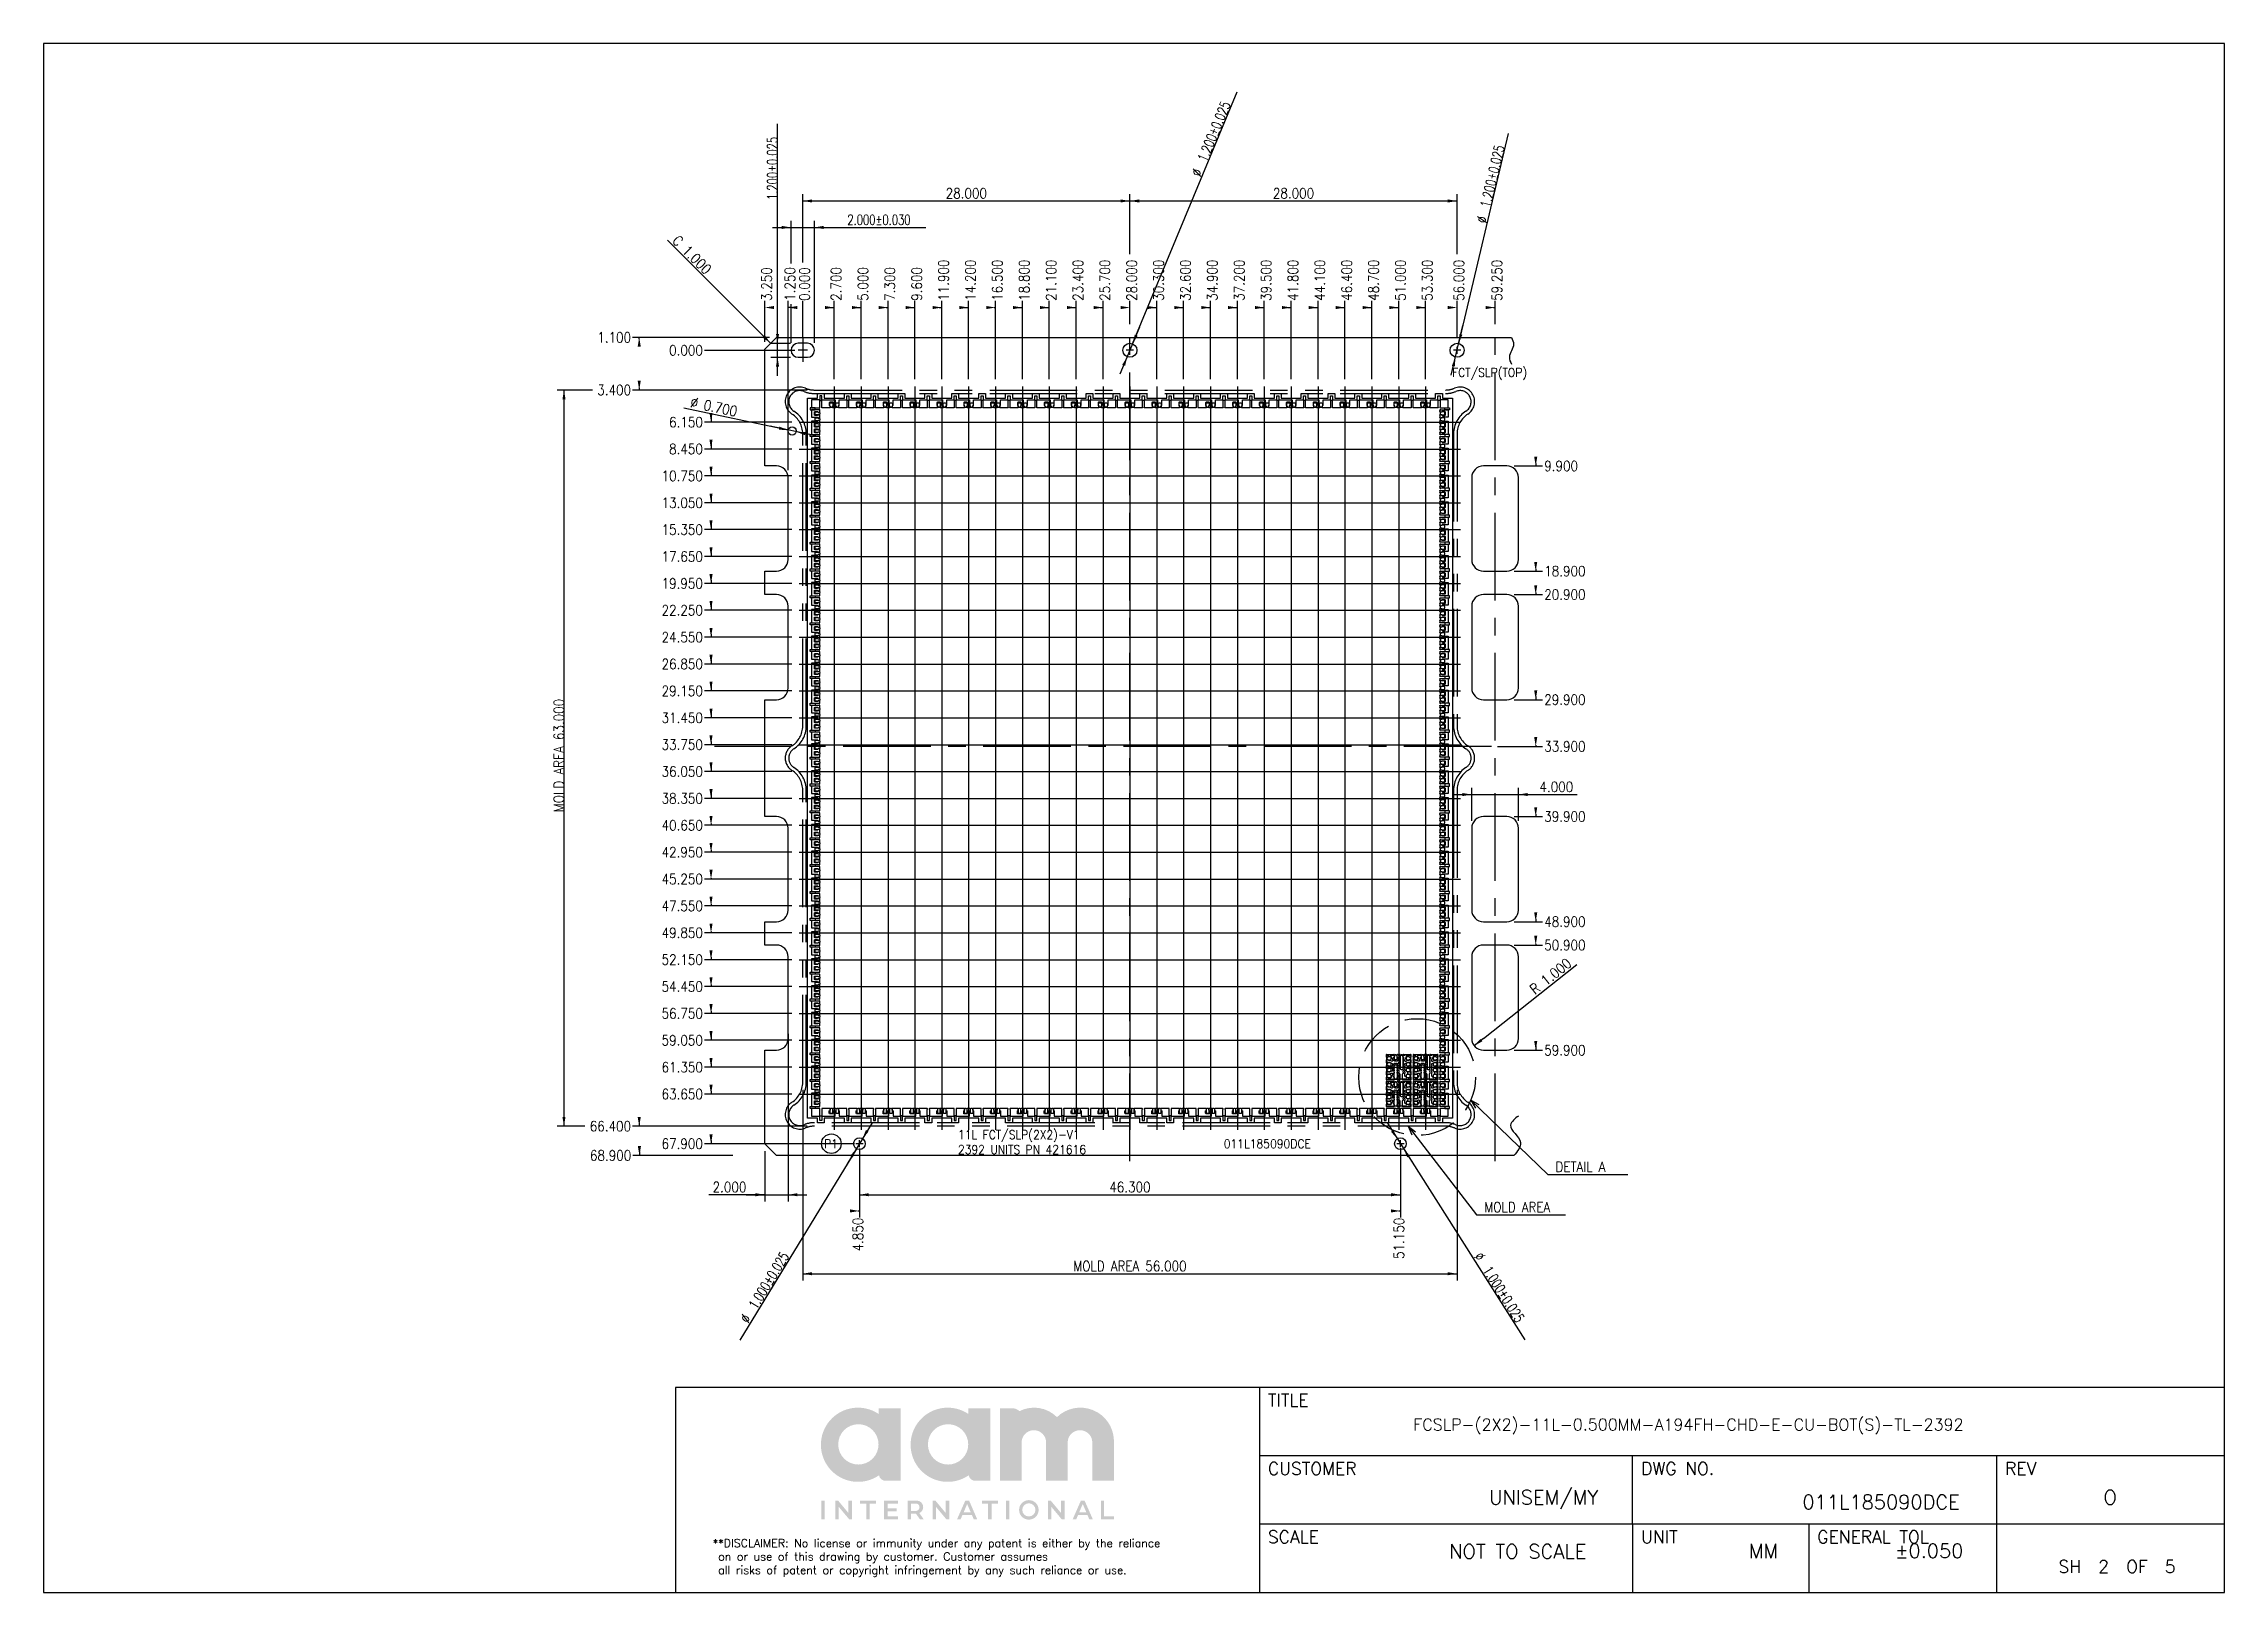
# Model space of a CAD drawing. Extents: x -105 to 405, y -68 to 126.
# Drawn here: x 172.1 to 358.7, y -6.2 to 126.3 of the extents above; entities that cross this region are included whole.
import ezdxf
from ezdxf.enums import TextEntityAlignment as Align

# ---------------------------------------------------------------- set-up
doc = ezdxf.new("R2010")
doc.units = 0
for name, pattern in [('CENTER', [12, 7.5, -1.5, 1.5, -1.5]), ('DASHED', [4.5, 3, -1.5]), ('PHANTOM', [15, 7.5, -1.5, 1.5, -1.5, 1.5, -1.5])]:
    doc.linetypes.add(name, pattern=pattern)
doc.layers.get('0').update_dxf_attribs({"linetype": 'CONTINUOUS'})
for name, color, linetype in [('2', 7, 'CONTINUOUS'), ('2D', 4, 'CONTINUOUS'), ('TEMPLATE', 6, 'CONTINUOUS')]:
    doc.layers.add(name, color=color, linetype=linetype)
doc.styles.add('ROMANS', font='romans.shx')
doc.styles.add('SIMPLEX', font='SIMPLEX')
doc.styles.get("Standard").update_dxf_attribs({"font": 'ROMANS', "bigfont": 'EXTFONT2'})

msp = doc.modelspace()

# ---------------------------------------------------------------- texts
at = {"layer": '2', "style": 'ROMANS', "width": 0.9}
for s, p in [('FCT/SLP(TOP)', (292.6245, 97.7999)), ('011L185090DCE', (273.081, 31.7965))]:
    msp.add_text(s, height=0.750003, dxfattribs=at).set_placement(p)
at = {"layer": '2D', "color": 7, "width": 0.857143}
for s, p in [('DETAIL A', (301.4704, 29.7604)), ('MOLD AREA', (295.3757, 26.3055))]:
    msp.add_text(s, height=0.875, dxfattribs=at).set_placement(p)
at = {"layer": '2D', "color": 7, "char_height": 0.875}
for s, insert, attachment_point, rotation in [('\\W0.714286;∅\\M+181401.200\\M+1817D0.025', (272.3929, 118.0012), 8, 67.5), ('\\W0.714286;1.200\\M+1817D0.025', (234.8971, 115.6356), 8, 90), ('\\W0.714286;∅\\M+181401.200\\M+1817D0.025', (296.3451, 114.1983), 8, 76.7), ('\\W0.857143;C 1.000', (227.2634, 107.9348), 8, 315), ('\\W0.851852;3.250', (233.9607, 104.3053), 4, 90), ('\\W0.857143;1.250', (235.9607, 104.3053), 4, 90), ('\\W0.851852;0.000', (237.2107, 104.3053), 4, 90), ('\\W0.857143;2.700', (239.9107, 104.3053), 4, 90), ('\\W0.857143;5.000', (242.2107, 104.3053), 4, 90), ('\\W0.857143;7.300', (244.5107, 104.3053), 4, 90), ('\\W0.857143;9.600', (246.8107, 104.3053), 4, 90), ('\\W0.857143;11.900', (249.1107, 104.3053), 4, 90), ('\\W0.857143;14.200', (251.4107, 104.3053), 4, 90), ('\\W0.857143;16.500', (253.7107, 104.3053), 4, 90), ('\\W0.857143;18.800', (256.0107, 104.3053), 4, 90), ('\\W0.857143;21.100', (258.3107, 104.3053), 4, 90), ('\\W0.857143;23.400', (260.6107, 104.3053), 4, 90), ('\\W0.857143;25.700', (262.9107, 104.3053), 4, 90), ('\\W0.851852;28.000', (265.2107, 104.3053), 4, 90), ('\\W0.857143;30.300', (267.5107, 104.3053), 4, 90), ('\\W0.857143;32.600', (269.8107, 104.3053), 4, 90), ('\\W0.857143;34.900', (272.1107, 104.3053), 4, 90), ('\\W0.857143;37.200', (274.4107, 104.3053), 4, 90), ('\\W0.857143;39.500', (276.7107, 104.3053), 4, 90), ('\\W0.857143;41.800', (279.0107, 104.3053), 4, 90), ('\\W0.857143;44.100', (281.3107, 104.3053), 4, 90), ('\\W0.857143;46.400', (283.6107, 104.3053), 4, 90), ('\\W0.857143;48.700', (285.9107, 104.3053), 4, 90), ('\\W0.857143;51.000', (288.2107, 104.3053), 4, 90), ('\\W0.857143;53.300', (290.5107, 104.3053), 4, 90), ('\\W0.851852;56.000', (293.2107, 104.3053), 4, 90), ('\\W0.851852;59.250', (296.4607, 104.3053), 4, 90), ('\\W0.857143;∅ 0.700', (229.358, 94.8129), 8, 348.2), ('\\W0.857143;MOLD AREA 63.000', (216.6218, 65.3937), 8, 90), ('\\W0.857143;R 1.000', (301.332, 46.1688), 8, 38.4), ('\\W0.857143;4.850', (241.7795, 25.8487), 6, 90), ('\\W0.857143;51.150', (288.0795, 25.8487), 6, 90), ('\\W0.714286;∅\\M+181401.000\\M+1817D0.025', (234.1621, 19.6527), 8, 58.7), ('\\W0.714286;∅\\M+181401.000\\M+1817D0.025', (296.2982, 19.6403), 8, 302.4)]:
    msp.add_mtext(s, dxfattribs=dict(at, insert=insert, attachment_point=attachment_point, rotation=rotation))
for s, insert, attachment_point in [('\\W0.857143;28.000', (251.0545, 113.0718), 8), ('\\W0.857143;28.000', (279.0545, 113.0718), 8), ('\\W0.714286;2.000\\M+1817D0.030', (243.5773, 110.8068), 8), ('\\W0.857143;1.100', (222.3643, 101.1749), 6), ('\\W0.857143;0.000', (228.5089, 100.0749), 6), ('\\W0.857143;3.400', (222.3643, 96.6749), 6), ('\\W0.857143;6.150', (228.5089, 93.9249), 6), ('\\W0.857143;8.450', (228.5089, 91.6249), 6), ('\\W0.857143;10.750', (228.5089, 89.3249), 6), ('\\W0.857143;9.900', (300.5106, 90.1749), 4), ('\\W0.857143;13.050', (228.5089, 87.0249), 6), ('\\W0.857143;15.350', (228.5089, 84.7249), 6), ('\\W0.857143;17.650', (228.5089, 82.4249), 6), ('\\W0.857143;19.950', (228.5089, 80.1249), 6), ('\\W0.857143;18.900', (300.5106, 81.1749), 4), ('\\W0.857143;20.900', (300.5106, 79.1749), 4), ('\\W0.857143;22.250', (228.5089, 77.8249), 6), ('\\W0.857143;24.550', (228.5089, 75.5249), 6), ('\\W0.857143;26.850', (228.5089, 73.2249), 6), ('\\W0.857143;29.150', (228.5089, 70.9249), 6), ('\\W0.857143;31.450', (228.5089, 68.6249), 6), ('\\W0.857143;29.900', (300.5106, 70.1749), 4), ('\\W0.857143;33.750', (228.5089, 66.3249), 6), ('\\W0.857143;33.900', (300.5106, 66.1749), 4), ('\\W0.857143;36.050', (228.5089, 64.0249), 6), ('\\W0.857143;38.350', (228.5089, 61.7249), 6), ('\\W0.857143;4.000', (301.5471, 62.2762), 8), ('\\W0.857143;40.650', (228.5089, 59.4249), 6), ('\\W0.857143;39.900', (300.5106, 60.1749), 4), ('\\W0.857143;42.950', (228.5089, 57.1249), 6), ('\\W0.857143;45.250', (228.5089, 54.8249), 6), ('\\W0.857143;47.550', (228.5089, 52.5249), 6), ('\\W0.857143;49.850', (228.5089, 50.2249), 6), ('\\W0.857143;48.900', (300.5106, 51.1749), 4), ('\\W0.857143;50.900', (300.5106, 49.1749), 4), ('\\W0.857143;52.150', (228.5089, 47.9249), 6), ('\\W0.857143;54.450', (228.5089, 45.6249), 6), ('\\W0.857143;56.750', (228.5089, 43.3249), 6), ('\\W0.857143;59.050', (228.5089, 41.0249), 6), ('\\W0.857143;59.900', (300.5106, 40.1749), 4), ('\\W0.857143;61.350', (228.5089, 38.7249), 6), ('\\W0.857143;63.650', (228.5089, 36.4249), 6), ('\\W0.857143;66.400', (222.3643, 33.6749), 6), ('\\W0.857143;67.900', (228.5089, 32.1749), 6), ('\\W0.857143;68.900', (222.3817, 31.1749), 6), ('\\W0.857143;2.000', (230.7861, 28.0256), 8), ('\\W0.857143;46.300', (265.0545, 28.0256), 8), ('\\W0.857143;MOLD AREA 56.000', (265.0545, 21.2679), 8)]:
    msp.add_mtext(s, dxfattribs=dict(at, insert=insert, attachment_point=attachment_point))
at = {"layer": 'TEMPLATE', "color": 7, "style": 'SIMPLEX'}
for s, height, p in [('TITLE', 1.07203, (276.8647, 9.688)), ('FCSLP-(2X2)-11L-0.500MM-A194FH-CHD-E-CU-BOT(S)-TL-2392', 0.995208, (289.309, 7.6441, -0.0272)), ('CUSTOMER', 1.07203, (276.8647, 3.8405)), ('DWG NO.', 1.07203, (308.809, 3.8405)), ('REV', 1.07203, (339.9592, 3.8405)), ('O', 1.2182, (348.3696, 1.3012)), ('SCALE', 1.07203, (276.8647, -2.0069)), ('UNIT', 1.07203, (308.809, -2.0069)), ('GENERAL TOL', 1.072034, (323.8787, -2.0069)), ('SH  2  OF  5', 1.072034, (344.5256, -4.5461))]:
    msp.add_text(s, height=height, dxfattribs=at).set_placement(p)
msp.add_text('UNISEM/MY', height=1.21822, dxfattribs=at).set_placement((305.1337, 1.3014), align=Align.RIGHT)
for s, p in [('011L185090DCE', (329.3418, 0.8953)), ('NOT TO SCALE', (298.2387, -3.3278)), ('MM', (319.2739, -3.2982))]:
    msp.add_text(s, height=1.21822, dxfattribs=at).set_placement(p, align=Align.CENTER)
msp.add_text('%%P0.050', height=1.21783, rotation=360, dxfattribs=at).set_placement((333.46, -3.277), align=Align.CENTER)
at = {"layer": 'TEMPLATE', "color": 7, "insert": (229.3441, -1.6542), "char_height": 0.692501, "width": 90.815195, "attachment_point": 1, "style": 'SIMPLEX'}
msp.add_mtext('**DISCLAIMER: No license or immunity under any patent is either by the reliance \\P on or use of this drawing by customer. Customer assumes\\P all risks of patent or copyright infringement by any such reliance or use.', dxfattribs=at)

# ---------------------------------------------------------------- blocks, each defined once
blk = doc.blocks.new('P1')
at = {"color": 7}
blk.add_circle((0, 0), 0.84, dxfattribs=at)
at = {"color": 7, "style": 'ROMANS', "width": 0.9}
blk.add_text('P1', height=0.75, dxfattribs=at).set_placement((-0.62, -0.38))
blk = doc.blocks.new('DESC')
at = {"style": 'ROMANS', "width": 0.9}
for s, p in [('11L FCT/SLP(2X2)-V1', (-6.26, 0.3)), ('2392 UNITS PN 421616', (-6.26, -0.98))]:
    blk.add_text(s, height=0.75, dxfattribs=at).set_placement(p)
blk = doc.blocks.new('COMP_LOGO')
at = {"layer": 'TEMPLATE'}
h = blk.add_hatch(color=15, dxfattribs=at)
h.dxf.hatch_style = 1
h.paths.add_polyline_path([(-5.48, 4.53), (-7.27, 4.53), (-7.27, 4.08, 1.889057), (-7.24, -0.94, 0.380764), (-6.69, -1.39), (-5.48, -1.39)])
h.paths.add_polyline_path([(-7.28, 1.59, -1), (-10.58, 1.59, -1)], flags=16)
h.paths.add_polyline_path([(1.86, 4.53), (0.07, 4.53), (0.07, 4.08, 1.889057), (0.1, -0.94, 0.380764), (0.65, -1.39), (1.86, -1.39)])
h.paths.add_polyline_path([(0.06, 1.59, -1), (-3.24, 1.59, -1)], flags=16)
h.paths.add_polyline_path([(4.25, 4.31, 0.127425), (3.82, 4.53), (2.66, 4.53), (2.66, -1.39), (4.43, -1.39), (4.43, 1.69, -1.057833), (6.43, 1.69), (6.43, -1.39), (8.2, -1.39), (8.2, 1.69, -1.055561), (10.21, 1.69), (10.21, -1.39), (11.98, -1.39), (11.98, 1.93, 0.652706), (7.32, 3.82, 0.324597)])
h = blk.add_hatch(color=7, dxfattribs=at)
h.dxf.hatch_style = 1
h.paths.add_polyline_path([(-11.96, -4.53), (-11.68, -4.53), (-11.68, -3.01), (-11.96, -3.01)])
h.paths.add_polyline_path([(-10.53, -3.53), (-9.69, -4.53), (-9.45, -4.53), (-9.45, -3.01), (-9.74, -3.01), (-9.74, -4.03), (-10.59, -3.01), (-10.81, -3.01), (-10.81, -4.53), (-10.53, -4.53)])
h.paths.add_polyline_path([(-8.29, -3.25), (-8.29, -4.53), (-8, -4.53), (-8, -3.25), (-7.48, -3.25), (-7.48, -3.01), (-8.79, -3.01), (-8.79, -3.25)])
h.paths.add_polyline_path([(-6.82, -3.01), (-6.82, -4.53), (-5.7, -4.53), (-5.7, -4.3), (-6.54, -4.3), (-6.54, -3.88), (-5.8, -3.88), (-5.8, -3.65), (-6.54, -3.65), (-6.54, -3.25), (-5.7, -3.25), (-5.7, -3.01)])
h.paths.add_polyline_path([(-4.9, -3.01), (-4.9, -4.53), (-4.63, -4.53), (-4.63, -4.08), (-4.22, -4.08), (-3.9, -4.53), (-3.59, -4.53), (-3.94, -4.03, 0.813597), (-4.16, -3.01)])
h.paths.add_polyline_path([(-4.63, -3.25), (-4.17, -3.25, -0.813374), (-4.17, -3.85), (-4.63, -3.85)], flags=16)
h.paths.add_polyline_path([(-2.85, -4.53), (-2.57, -4.53), (-2.57, -3.53), (-1.74, -4.53), (-1.5, -4.53), (-1.5, -3.01), (-1.78, -3.01), (-1.78, -4.03), (-2.63, -3.01), (-2.85, -3.01)])
h.paths.add_polyline_path([(-0.85, -4.53), (-0.56, -4.53), (-0.41, -4.18), (0.36, -4.18), (0.51, -4.53), (0.79, -4.53), (0.13, -3.01), (-0.18, -3.01)])
h.paths.add_polyline_path([(-0.03, -3.29), (0.26, -3.96), (-0.31, -3.96)], flags=16)
h.paths.add_polyline_path([(1.69, -3.25), (1.69, -4.53), (1.97, -4.53), (1.97, -3.25), (2.49, -3.25), (2.49, -3.01), (1.19, -3.01), (1.19, -3.25)])
h.paths.add_polyline_path([(3.15, -4.53), (3.43, -4.53), (3.43, -3.01), (3.15, -3.01)])
h.paths.add_polyline_path([(4.22, -3.77, 1), (5.82, -3.77, 1)])
h.paths.add_polyline_path([(5.56, -3.77, -1), (4.48, -3.77, -1)], flags=16)
h.paths.add_polyline_path([(6.81, -3.01), (6.59, -3.01), (6.59, -4.53), (6.87, -4.53), (6.87, -3.53), (7.7, -4.53), (7.95, -4.53), (7.95, -3.01), (7.66, -3.01), (7.66, -4.03)])
h.paths.add_polyline_path([(9.58, -3.01), (9.28, -3.01), (8.61, -4.53), (8.9, -4.53), (9.05, -4.18), (9.81, -4.18), (9.96, -4.53), (10.25, -4.53)])
h.paths.add_polyline_path([(9.43, -3.29), (9.72, -3.96), (9.14, -3.96)], flags=16)
h.paths.add_polyline_path([(10.91, -4.53), (11.98, -4.53), (11.98, -4.3), (11.18, -4.3), (11.18, -3.01), (10.91, -3.01)])

# ---------------------------------------------------------------- linework, layer by layer
at = {"layer": '2', "linetype": 'CONTINUOUS'}
msp.add_lwpolyline([(297.9078, 31.1749), (234.8045, 31.1749), (233.8045, 32.1749), (233.8045, 40.1749), (234.8045, 40.1749, 0.41421356), (235.8045, 41.1749), (235.8045, 48.1749, 0.41421356), (234.8045, 49.1749), (233.8045, 49.1749), (233.8045, 51.1749), (234.8045, 51.1749, 0.41421356), (235.8045, 52.1749), (235.8045, 59.1749, 0.41421356), (234.8045, 60.1749), (233.8045, 60.1749), (233.8045, 70.1749), (234.8045, 70.1749, 0.41421356), (235.8045, 71.1749), (235.8045, 78.1749, 0.41421356), (234.8045, 79.1749), (233.8045, 79.1749), (233.8045, 81.1749), (234.8045, 81.1749, 0.41421356), (235.8045, 82.1749), (235.8045, 89.1749, 0.41421356), (234.8045, 90.1749), (233.8045, 90.1749), (233.8045, 100.1749), (234.8045, 101.1749), (297.7078, 101.1749)], format="xyb", dxfattribs=at)
for points in [[(237.8045, 95.8249), (237.8045, 95.1649), (238.4438, 95.1649, 1.01005101), (238.5145, 95.2356), (238.5145, 95.8249)], [(239.8295, 95.5749), (239.8295, 95.3749), (239.9045, 95.2999), (239.9045, 95.1999, -0.67180109), (239.8188, 95.1649), (239.6902, 95.1649, -0.67180109), (239.6045, 95.1999), (239.6045, 95.2999), (239.6795, 95.3749), (239.6795, 95.5749, 0.41421356), (239.6295, 95.6249), (239.3795, 95.6249, 0.41421356), (239.3295, 95.5749), (239.3295, 95.3749), (239.4045, 95.2999), (239.4045, 95.1999, -0.67180109), (239.3188, 95.1649), (238.7652, 95.1649, -1.01005101), (238.6945, 95.2356), (238.6945, 95.8249), (239.8295, 95.8249)], [(240.1795, 95.8249), (240.8145, 95.8249), (240.8145, 95.2356, -1.01005101), (240.7438, 95.1649), (240.1902, 95.1649, -0.67180109), (240.1045, 95.1999), (240.1045, 95.2999), (240.1795, 95.3749), (240.1795, 95.5749)], [(242.1295, 95.5749), (242.1295, 95.3749), (242.2045, 95.2999), (242.2045, 95.1999, -0.67180109), (242.1188, 95.1649), (241.9902, 95.1649, -0.67180109), (241.9045, 95.1999), (241.9045, 95.2999), (241.9795, 95.3749), (241.9795, 95.5749, 0.41421356), (241.9295, 95.6249), (241.6795, 95.6249, 0.41421356), (241.6295, 95.5749), (241.6295, 95.3749), (241.7045, 95.2999), (241.7045, 95.1999, -0.67180109), (241.6188, 95.1649), (241.0652, 95.1649, -1.01005101), (240.9945, 95.2356), (240.9945, 95.8249), (242.1295, 95.8249)], [(242.4795, 95.8249), (243.1145, 95.8249), (243.1145, 95.2356, -1.01005101), (243.0438, 95.1649), (242.4902, 95.1649, -0.67180109), (242.4045, 95.1999), (242.4045, 95.2999), (242.4795, 95.3749), (242.4795, 95.5749)], [(244.4295, 95.5749), (244.4295, 95.3749), (244.5045, 95.2999), (244.5045, 95.1999, -0.67180109), (244.4188, 95.1649), (244.2902, 95.1649, -0.67180109), (244.2045, 95.1999), (244.2045, 95.2999), (244.2795, 95.3749), (244.2795, 95.5749, 0.41421356), (244.2295, 95.6249), (243.9795, 95.6249, 0.41421356), (243.9295, 95.5749), (243.9295, 95.3749), (244.0045, 95.2999), (244.0045, 95.1999, -0.67180109), (243.9188, 95.1649), (243.3652, 95.1649, -1.01005101), (243.2945, 95.2356), (243.2945, 95.8249), (244.4295, 95.8249)], [(244.7795, 95.8249), (245.4145, 95.8249), (245.4145, 95.2356, -1.01005101), (245.3438, 95.1649), (244.7902, 95.1649, -0.67180109), (244.7045, 95.1999), (244.7045, 95.2999), (244.7795, 95.3749), (244.7795, 95.5749)], [(246.7295, 95.5749), (246.7295, 95.3749), (246.8045, 95.2999), (246.8045, 95.1999, -0.67180109), (246.7188, 95.1649), (246.5902, 95.1649, -0.67180109), (246.5045, 95.1999), (246.5045, 95.2999), (246.5795, 95.3749), (246.5795, 95.5749, 0.41421356), (246.5295, 95.6249), (246.2795, 95.6249, 0.41421356), (246.2295, 95.5749), (246.2295, 95.3749), (246.3045, 95.2999), (246.3045, 95.1999, -0.67180109), (246.2188, 95.1649), (245.6652, 95.1649, -1.01005101), (245.5945, 95.2356), (245.5945, 95.8249), (246.7295, 95.8249)], [(247.0795, 95.8249), (247.7145, 95.8249), (247.7145, 95.2356, -1.01005101), (247.6438, 95.1649), (247.0902, 95.1649, -0.67180109), (247.0045, 95.1999), (247.0045, 95.2999), (247.0795, 95.3749), (247.0795, 95.5749)], [(249.0295, 95.5749), (249.0295, 95.3749), (249.1045, 95.2999), (249.1045, 95.1999, -0.67180109), (249.0188, 95.1649), (248.8902, 95.1649, -0.67180109), (248.8045, 95.1999), (248.8045, 95.2999), (248.8795, 95.3749), (248.8795, 95.5749, 0.41421356), (248.8295, 95.6249), (248.5795, 95.6249, 0.41421356), (248.5295, 95.5749), (248.5295, 95.3749), (248.6045, 95.2999), (248.6045, 95.1999, -0.67180109), (248.5188, 95.1649), (247.9652, 95.1649, -1.01005101), (247.8945, 95.2356), (247.8945, 95.8249), (249.0295, 95.8249)], [(249.3795, 95.8249), (250.0145, 95.8249), (250.0145, 95.2356, -1.01005101), (249.9438, 95.1649), (249.3902, 95.1649, -0.67180109), (249.3045, 95.1999), (249.3045, 95.2999), (249.3795, 95.3749), (249.3795, 95.5749)], [(251.3295, 95.5749), (251.3295, 95.3749), (251.4045, 95.2999), (251.4045, 95.1999, -0.67180109), (251.3188, 95.1649), (251.1902, 95.1649, -0.67180109), (251.1045, 95.1999), (251.1045, 95.2999), (251.1795, 95.3749), (251.1795, 95.5749, 0.41421356), (251.1295, 95.6249), (250.8795, 95.6249, 0.41421356), (250.8295, 95.5749), (250.8295, 95.3749), (250.9045, 95.2999), (250.9045, 95.1999, -0.67180109), (250.8188, 95.1649), (250.2652, 95.1649, -1.01005101), (250.1945, 95.2356), (250.1945, 95.8249), (251.3295, 95.8249)], [(251.6795, 95.8249), (252.3145, 95.8249), (252.3145, 95.2356, -1.01005101), (252.2438, 95.1649), (251.6902, 95.1649, -0.67180109), (251.6045, 95.1999), (251.6045, 95.2999), (251.6795, 95.3749), (251.6795, 95.5749)], [(253.6295, 95.5749), (253.6295, 95.3749), (253.7045, 95.2999), (253.7045, 95.1999, -0.67180109), (253.6188, 95.1649), (253.4902, 95.1649, -0.67180109), (253.4045, 95.1999), (253.4045, 95.2999), (253.4795, 95.3749), (253.4795, 95.5749, 0.41421356), (253.4295, 95.6249), (253.1795, 95.6249, 0.41421356), (253.1295, 95.5749), (253.1295, 95.3749), (253.2045, 95.2999), (253.2045, 95.1999, -0.67180109), (253.1188, 95.1649), (252.5652, 95.1649, -1.01005101), (252.4945, 95.2356), (252.4945, 95.8249), (253.6295, 95.8249)], [(253.9795, 95.8249), (254.6145, 95.8249), (254.6145, 95.2356, -1.01005101), (254.5438, 95.1649), (253.9902, 95.1649, -0.67180109), (253.9045, 95.1999), (253.9045, 95.2999), (253.9795, 95.3749), (253.9795, 95.5749)], [(255.9295, 95.5749), (255.9295, 95.3749), (256.0045, 95.2999), (256.0045, 95.1999, -0.67180109), (255.9188, 95.1649), (255.7902, 95.1649, -0.67180109), (255.7045, 95.1999), (255.7045, 95.2999), (255.7795, 95.3749), (255.7795, 95.5749, 0.41421356), (255.7295, 95.6249), (255.4795, 95.6249, 0.41421356), (255.4295, 95.5749), (255.4295, 95.3749), (255.5045, 95.2999), (255.5045, 95.1999, -0.67180109), (255.4188, 95.1649), (254.8652, 95.1649, -1.01005101), (254.7945, 95.2356), (254.7945, 95.8249), (255.9295, 95.8249)], [(256.2795, 95.8249), (256.9145, 95.8249), (256.9145, 95.2356, -1.01005101), (256.8438, 95.1649), (256.2902, 95.1649, -0.67180109), (256.2045, 95.1999), (256.2045, 95.2999), (256.2795, 95.3749), (256.2795, 95.5749)], [(258.2295, 95.5749), (258.2295, 95.3749), (258.3045, 95.2999), (258.3045, 95.1999, -0.67180109), (258.2188, 95.1649), (258.0902, 95.1649, -0.67180109), (258.0045, 95.1999), (258.0045, 95.2999), (258.0795, 95.3749), (258.0795, 95.5749, 0.41421356), (258.0295, 95.6249), (257.7795, 95.6249, 0.41421356), (257.7295, 95.5749), (257.7295, 95.3749), (257.8045, 95.2999), (257.8045, 95.1999, -0.67180109), (257.7188, 95.1649), (257.1652, 95.1649, -1.01005101), (257.0945, 95.2356), (257.0945, 95.8249), (258.2295, 95.8249)], [(258.5795, 95.8249), (259.2145, 95.8249), (259.2145, 95.2356, -1.01005101), (259.1438, 95.1649), (258.5902, 95.1649, -0.67180109), (258.5045, 95.1999), (258.5045, 95.2999), (258.5795, 95.3749), (258.5795, 95.5749)], [(260.5295, 95.5749), (260.5295, 95.3749), (260.6045, 95.2999), (260.6045, 95.1999, -0.67180109), (260.5188, 95.1649), (260.3902, 95.1649, -0.67180109), (260.3045, 95.1999), (260.3045, 95.2999), (260.3795, 95.3749), (260.3795, 95.5749, 0.41421356), (260.3295, 95.6249), (260.0795, 95.6249, 0.41421356), (260.0295, 95.5749), (260.0295, 95.3749), (260.1045, 95.2999), (260.1045, 95.1999, -0.67180109), (260.0188, 95.1649), (259.4652, 95.1649, -1.01005101), (259.3945, 95.2356), (259.3945, 95.8249), (260.5295, 95.8249)], [(260.8795, 95.8249), (261.5145, 95.8249), (261.5145, 95.2356, -1.01005101), (261.4438, 95.1649), (260.8902, 95.1649, -0.67180109), (260.8045, 95.1999), (260.8045, 95.2999), (260.8795, 95.3749), (260.8795, 95.5749)], [(262.8295, 95.5749), (262.8295, 95.3749), (262.9045, 95.2999), (262.9045, 95.1999, -0.67180109), (262.8188, 95.1649), (262.6902, 95.1649, -0.67180109), (262.6045, 95.1999), (262.6045, 95.2999), (262.6795, 95.3749), (262.6795, 95.5749, 0.41421356), (262.6295, 95.6249), (262.3795, 95.6249, 0.41421356), (262.3295, 95.5749), (262.3295, 95.3749), (262.4045, 95.2999), (262.4045, 95.1999, -0.67180109), (262.3188, 95.1649), (261.7652, 95.1649, -1.01005101), (261.6945, 95.2356), (261.6945, 95.8249), (262.8295, 95.8249)], [(263.1795, 95.8249), (263.8145, 95.8249), (263.8145, 95.2356, -1.01005101), (263.7438, 95.1649), (263.1902, 95.1649, -0.67180109), (263.1045, 95.1999), (263.1045, 95.2999), (263.1795, 95.3749), (263.1795, 95.5749)], [(265.1295, 95.5749), (265.1295, 95.3749), (265.2045, 95.2999), (265.2045, 95.1999, -0.67180109), (265.1188, 95.1649), (264.9902, 95.1649, -0.67180109), (264.9045, 95.1999), (264.9045, 95.2999), (264.9795, 95.3749), (264.9795, 95.5749, 0.41421356), (264.9295, 95.6249), (264.6795, 95.6249, 0.41421356), (264.6295, 95.5749), (264.6295, 95.3749), (264.7045, 95.2999), (264.7045, 95.1999, -0.67180109), (264.6188, 95.1649), (264.0652, 95.1649, -1.01005101), (263.9945, 95.2356), (263.9945, 95.8249), (265.1295, 95.8249)], [(265.4795, 95.8249), (266.1145, 95.8249), (266.1145, 95.2356, -1.01005101), (266.0438, 95.1649), (265.4902, 95.1649, -0.67180109), (265.4045, 95.1999), (265.4045, 95.2999), (265.4795, 95.3749), (265.4795, 95.5749)], [(267.4295, 95.5749), (267.4295, 95.3749), (267.5045, 95.2999), (267.5045, 95.1999, -0.67180109), (267.4188, 95.1649), (267.2902, 95.1649, -0.67180109), (267.2045, 95.1999), (267.2045, 95.2999), (267.2795, 95.3749), (267.2795, 95.5749, 0.41421356), (267.2295, 95.6249), (266.9795, 95.6249, 0.41421356), (266.9295, 95.5749), (266.9295, 95.3749), (267.0045, 95.2999), (267.0045, 95.1999, -0.67180109), (266.9188, 95.1649), (266.3652, 95.1649, -1.01005101), (266.2945, 95.2356), (266.2945, 95.8249), (267.4295, 95.8249)], [(267.7795, 95.8249), (268.4145, 95.8249), (268.4145, 95.2356, -1.01005101), (268.3438, 95.1649), (267.7902, 95.1649, -0.67180109), (267.7045, 95.1999), (267.7045, 95.2999), (267.7795, 95.3749), (267.7795, 95.5749)], [(269.7295, 95.5749), (269.7295, 95.3749), (269.8045, 95.2999), (269.8045, 95.1999, -0.67180109), (269.7188, 95.1649), (269.5902, 95.1649, -0.67180109), (269.5045, 95.1999), (269.5045, 95.2999), (269.5795, 95.3749), (269.5795, 95.5749, 0.41421356), (269.5295, 95.6249), (269.2795, 95.6249, 0.41421356), (269.2295, 95.5749), (269.2295, 95.3749), (269.3045, 95.2999), (269.3045, 95.1999, -0.67180109), (269.2188, 95.1649), (268.6652, 95.1649, -1.01005101), (268.5945, 95.2356), (268.5945, 95.8249), (269.7295, 95.8249)], [(270.0795, 95.8249), (270.7145, 95.8249), (270.7145, 95.2356, -1.01005101), (270.6438, 95.1649), (270.0902, 95.1649, -0.67180109), (270.0045, 95.1999), (270.0045, 95.2999), (270.0795, 95.3749), (270.0795, 95.5749)], [(272.0295, 95.5749), (272.0295, 95.3749), (272.1045, 95.2999), (272.1045, 95.1999, -0.67180109), (272.0188, 95.1649), (271.8902, 95.1649, -0.67180109), (271.8045, 95.1999), (271.8045, 95.2999), (271.8795, 95.3749), (271.8795, 95.5749, 0.41421356), (271.8295, 95.6249), (271.5795, 95.6249, 0.41421356), (271.5295, 95.5749), (271.5295, 95.3749), (271.6045, 95.2999), (271.6045, 95.1999, -0.67180109), (271.5188, 95.1649), (270.9652, 95.1649, -1.01005101), (270.8945, 95.2356), (270.8945, 95.8249), (272.0295, 95.8249)], [(272.3795, 95.8249), (273.0145, 95.8249), (273.0145, 95.2356, -1.01005101), (272.9438, 95.1649), (272.3902, 95.1649, -0.67180109), (272.3045, 95.1999), (272.3045, 95.2999), (272.3795, 95.3749), (272.3795, 95.5749)], [(274.3295, 95.5749), (274.3295, 95.3749), (274.4045, 95.2999), (274.4045, 95.1999, -0.67180109), (274.3188, 95.1649), (274.1902, 95.1649, -0.67180109), (274.1045, 95.1999), (274.1045, 95.2999), (274.1795, 95.3749), (274.1795, 95.5749, 0.41421356), (274.1295, 95.6249), (273.8795, 95.6249, 0.41421356), (273.8295, 95.5749), (273.8295, 95.3749), (273.9045, 95.2999), (273.9045, 95.1999, -0.67180109), (273.8188, 95.1649), (273.2652, 95.1649, -1.01005101), (273.1945, 95.2356), (273.1945, 95.8249), (274.3295, 95.8249)], [(274.6795, 95.8249), (275.3145, 95.8249), (275.3145, 95.2356, -1.01005101), (275.2438, 95.1649), (274.6902, 95.1649, -0.67180109), (274.6045, 95.1999), (274.6045, 95.2999), (274.6795, 95.3749), (274.6795, 95.5749)], [(276.6295, 95.5749), (276.6295, 95.3749), (276.7045, 95.2999), (276.7045, 95.1999, -0.67180109), (276.6188, 95.1649), (276.4902, 95.1649, -0.67180109), (276.4045, 95.1999), (276.4045, 95.2999), (276.4795, 95.3749), (276.4795, 95.5749, 0.41421356), (276.4295, 95.6249), (276.1795, 95.6249, 0.41421356), (276.1295, 95.5749), (276.1295, 95.3749), (276.2045, 95.2999), (276.2045, 95.1999, -0.67180109), (276.1188, 95.1649), (275.5652, 95.1649, -1.01005101), (275.4945, 95.2356), (275.4945, 95.8249), (276.6295, 95.8249)], [(276.9795, 95.8249), (277.6145, 95.8249), (277.6145, 95.2356, -1.01005101), (277.5438, 95.1649), (276.9902, 95.1649, -0.67180109), (276.9045, 95.1999), (276.9045, 95.2999), (276.9795, 95.3749), (276.9795, 95.5749)], [(278.9295, 95.5749), (278.9295, 95.3749), (279.0045, 95.2999), (279.0045, 95.1999, -0.67180109), (278.9188, 95.1649), (278.7902, 95.1649, -0.67180109), (278.7045, 95.1999), (278.7045, 95.2999), (278.7795, 95.3749), (278.7795, 95.5749, 0.41421356), (278.7295, 95.6249), (278.4795, 95.6249, 0.41421356), (278.4295, 95.5749), (278.4295, 95.3749), (278.5045, 95.2999), (278.5045, 95.1999, -0.67180109), (278.4188, 95.1649), (277.8652, 95.1649, -1.01005101), (277.7945, 95.2356), (277.7945, 95.8249), (278.9295, 95.8249)], [(279.2795, 95.8249), (279.9145, 95.8249), (279.9145, 95.2356, -1.01005101), (279.8438, 95.1649), (279.2902, 95.1649, -0.67180109), (279.2045, 95.1999), (279.2045, 95.2999), (279.2795, 95.3749), (279.2795, 95.5749)], [(281.2295, 95.5749), (281.2295, 95.3749), (281.3045, 95.2999), (281.3045, 95.1999, -0.67180109), (281.2188, 95.1649), (281.0902, 95.1649, -0.67180109), (281.0045, 95.1999), (281.0045, 95.2999), (281.0795, 95.3749), (281.0795, 95.5749, 0.41421356), (281.0295, 95.6249), (280.7795, 95.6249, 0.41421356), (280.7295, 95.5749), (280.7295, 95.3749), (280.8045, 95.2999), (280.8045, 95.1999, -0.67180109), (280.7188, 95.1649), (280.1652, 95.1649, -1.01005101), (280.0945, 95.2356), (280.0945, 95.8249), (281.2295, 95.8249)], [(281.5795, 95.8249), (282.2145, 95.8249), (282.2145, 95.2356, -1.01005101), (282.1438, 95.1649), (281.5902, 95.1649, -0.67180109), (281.5045, 95.1999), (281.5045, 95.2999), (281.5795, 95.3749), (281.5795, 95.5749)], [(283.5295, 95.5749), (283.5295, 95.3749), (283.6045, 95.2999), (283.6045, 95.1999, -0.67180109), (283.5188, 95.1649), (283.3902, 95.1649, -0.67180109), (283.3045, 95.1999), (283.3045, 95.2999), (283.3795, 95.3749), (283.3795, 95.5749, 0.41421356), (283.3295, 95.6249), (283.0795, 95.6249, 0.41421356), (283.0295, 95.5749), (283.0295, 95.3749), (283.1045, 95.2999), (283.1045, 95.1999, -0.67180109), (283.0188, 95.1649), (282.4652, 95.1649, -1.01005101), (282.3945, 95.2356), (282.3945, 95.8249), (283.5295, 95.8249)], [(283.8795, 95.8249), (284.5145, 95.8249), (284.5145, 95.2356, -1.01005101), (284.4438, 95.1649), (283.8902, 95.1649, -0.67180109), (283.8045, 95.1999), (283.8045, 95.2999), (283.8795, 95.3749), (283.8795, 95.5749)], [(285.8295, 95.5749), (285.8295, 95.3749), (285.9045, 95.2999), (285.9045, 95.1999, -0.67180109), (285.8188, 95.1649), (285.6902, 95.1649, -0.67180109), (285.6045, 95.1999), (285.6045, 95.2999), (285.6795, 95.3749), (285.6795, 95.5749, 0.41421356), (285.6295, 95.6249), (285.3795, 95.6249, 0.41421356), (285.3295, 95.5749), (285.3295, 95.3749), (285.4045, 95.2999), (285.4045, 95.1999, -0.67180109), (285.3188, 95.1649), (284.7652, 95.1649, -1.01005101), (284.6945, 95.2356), (284.6945, 95.8249), (285.8295, 95.8249)], [(286.1795, 95.8249), (286.8145, 95.8249), (286.8145, 95.2356, -1.01005101), (286.7438, 95.1649), (286.1902, 95.1649, -0.67180109), (286.1045, 95.1999), (286.1045, 95.2999), (286.1795, 95.3749), (286.1795, 95.5749)], [(288.1295, 95.5749), (288.1295, 95.3749), (288.2045, 95.2999), (288.2045, 95.1999, -0.67180109), (288.1188, 95.1649), (287.9902, 95.1649, -0.67180109), (287.9045, 95.1999), (287.9045, 95.2999), (287.9795, 95.3749), (287.9795, 95.5749, 0.41421356), (287.9295, 95.6249), (287.6795, 95.6249, 0.41421356), (287.6295, 95.5749), (287.6295, 95.3749), (287.7045, 95.2999), (287.7045, 95.1999, -0.67180109), (287.6188, 95.1649), (287.0652, 95.1649, -1.01005101), (286.9945, 95.2356), (286.9945, 95.8249), (288.1295, 95.8249)], [(288.4795, 95.8249), (289.1145, 95.8249), (289.1145, 95.2356, -1.01005101), (289.0438, 95.1649), (288.4902, 95.1649, -0.67180109), (288.4045, 95.1999), (288.4045, 95.2999), (288.4795, 95.3749), (288.4795, 95.5749)], [(290.4295, 95.5749), (290.4295, 95.3749), (290.5045, 95.2999), (290.5045, 95.1999, -0.67180109), (290.4188, 95.1649), (290.2902, 95.1649, -0.67180109), (290.2045, 95.1999), (290.2045, 95.2999), (290.2795, 95.3749), (290.2795, 95.5749, 0.41421356), (290.2295, 95.6249), (289.9795, 95.6249, 0.41421356), (289.9295, 95.5749), (289.9295, 95.3749), (290.0045, 95.2999), (290.0045, 95.1999, -0.67180109), (289.9188, 95.1649), (289.3652, 95.1649, -1.01005101), (289.2945, 95.2356), (289.2945, 95.8249), (290.4295, 95.8249)], [(290.7795, 95.8249), (291.4145, 95.8249), (291.4145, 95.2356, -1.01005101), (291.3438, 95.1649), (290.7902, 95.1649, -0.67180109), (290.7045, 95.1999), (290.7045, 95.2999), (290.7795, 95.3749), (290.7795, 95.5749)], [(291.5945, 95.8249), (291.5945, 95.2356, 1.01005101), (291.6652, 95.1649), (292.3045, 95.1649), (292.3045, 95.8249)], [(238.1045, 94.3499), (238.3045, 94.3499), (238.3795, 94.2749), (238.4795, 94.2749, 0.67180109), (238.5145, 94.3606), (238.5145, 94.4892, 0.67180109), (238.4795, 94.5749), (238.3795, 94.5749), (238.3045, 94.4999), (238.1045, 94.4999, -0.41421356), (238.0545, 94.5499), (238.0545, 94.7749, -0.41421356), (238.1045, 94.8249), (238.3295, 94.8249), (238.3795, 94.7749), (238.4795, 94.7749, 0.67180109), (238.5145, 94.8606), (238.5145, 94.9142, 1.01005101), (238.4438, 94.9849), (237.8045, 94.9849), (237.8045, 94.3499)], [(237.8045, 93.9999), (237.8045, 92.8649), (238.4438, 92.8649, 1.01005101), (238.5145, 92.9356), (238.5145, 92.9892, 0.67180109), (238.4795, 93.0749), (238.3795, 93.0749), (238.3295, 93.0249), (238.1045, 93.0249, -0.41421356), (238.0545, 93.0749), (238.0545, 93.2999, -0.41421356), (238.1045, 93.3499), (238.3045, 93.3499), (238.3795, 93.2749), (238.4795, 93.2749, 0.67180109), (238.5145, 93.3606), (238.5145, 93.4892, 0.67180109), (238.4795, 93.5749), (238.3795, 93.5749), (238.3045, 93.4999), (238.1045, 93.4999, -0.41421356), (238.0545, 93.5499), (238.0545, 93.7999, -0.41421356), (238.1045, 93.8499), (238.3045, 93.8499), (238.3795, 93.7749), (238.4795, 93.7749, 0.67180109), (238.5145, 93.8606), (238.5145, 93.9892, 0.67180109), (238.4795, 94.0749), (238.3795, 94.0749), (238.3045, 93.9999), (238.1045, 93.9999)], [(292.0045, 94.3499), (291.8045, 94.3499), (291.7295, 94.2749), (291.6295, 94.2749, -0.67180109), (291.5945, 94.3606), (291.5945, 94.4892, -0.67180109), (291.6295, 94.5749), (291.7295, 94.5749), (291.8045, 94.4999), (292.0045, 94.4999, 0.41421356), (292.0545, 94.5499), (292.0545, 94.7749, 0.41421356), (292.0045, 94.8249), (291.7795, 94.8249), (291.7295, 94.7749), (291.6295, 94.7749, -0.67180109), (291.5945, 94.8606), (291.5945, 94.9142, -1.01005101), (291.6652, 94.9849), (292.3045, 94.9849), (292.3045, 94.3499)], [(292.3045, 93.9999), (292.3045, 92.8649), (291.6652, 92.8649, -1.01005101), (291.5945, 92.9356), (291.5945, 92.9892, -0.67180109), (291.6295, 93.0749), (291.7295, 93.0749), (291.7795, 93.0249), (292.0045, 93.0249, 0.41421356), (292.0545, 93.0749), (292.0545, 93.2999, 0.41421356), (292.0045, 93.3499), (291.8045, 93.3499), (291.7295, 93.2749), (291.6295, 93.2749, -0.67180109), (291.5945, 93.3606), (291.5945, 93.4892, -0.67180109), (291.6295, 93.5749), (291.7295, 93.5749), (291.8045, 93.4999), (292.0045, 93.4999, 0.41421356), (292.0545, 93.5499), (292.0545, 93.7999, 0.41421356), (292.0045, 93.8499), (291.8045, 93.8499), (291.7295, 93.7749), (291.6295, 93.7749, -0.67180109), (291.5945, 93.8606), (291.5945, 93.9892, -0.67180109), (291.6295, 94.0749), (291.7295, 94.0749), (291.8045, 93.9999), (292.0045, 93.9999)], [(238.1045, 92.0499), (238.3045, 92.0499), (238.3795, 91.9749), (238.4795, 91.9749, 0.67180109), (238.5145, 92.0606), (238.5145, 92.1892, 0.67180109), (238.4795, 92.2749), (238.3795, 92.2749), (238.3045, 92.1999), (238.1045, 92.1999, -0.41421356), (238.0545, 92.2499), (238.0545, 92.4749, -0.41421356), (238.1045, 92.5249), (238.3295, 92.5249), (238.3795, 92.4749), (238.4795, 92.4749, 0.67180109), (238.5145, 92.5606), (238.5145, 92.6142, 1.01005101), (238.4438, 92.6849), (237.8045, 92.6849), (237.8045, 92.0499)], [(237.8045, 91.6999), (237.8045, 90.5649), (238.4438, 90.5649, 1.01005101), (238.5145, 90.6356), (238.5145, 90.6892, 0.67180109), (238.4795, 90.7749), (238.3795, 90.7749), (238.3295, 90.7249), (238.1045, 90.7249, -0.41421356), (238.0545, 90.7749), (238.0545, 90.9999, -0.41421356), (238.1045, 91.0499), (238.3045, 91.0499), (238.3795, 90.9749), (238.4795, 90.9749, 0.67180109), (238.5145, 91.0606), (238.5145, 91.1892, 0.67180109), (238.4795, 91.2749), (238.3795, 91.2749), (238.3045, 91.1999), (238.1045, 91.1999, -0.41421356), (238.0545, 91.2499), (238.0545, 91.4999, -0.41421356), (238.1045, 91.5499), (238.3045, 91.5499), (238.3795, 91.4749), (238.4795, 91.4749, 0.67180109), (238.5145, 91.5606), (238.5145, 91.6892, 0.67180109), (238.4795, 91.7749), (238.3795, 91.7749), (238.3045, 91.6999), (238.1045, 91.6999)], [(292.0045, 92.0499), (291.8045, 92.0499), (291.7295, 91.9749), (291.6295, 91.9749, -0.67180109), (291.5945, 92.0606), (291.5945, 92.1892, -0.67180109), (291.6295, 92.2749), (291.7295, 92.2749), (291.8045, 92.1999), (292.0045, 92.1999, 0.41421356), (292.0545, 92.2499), (292.0545, 92.4749, 0.41421356), (292.0045, 92.5249), (291.7795, 92.5249), (291.7295, 92.4749), (291.6295, 92.4749, -0.67180109), (291.5945, 92.5606), (291.5945, 92.6142, -1.01005101), (291.6652, 92.6849), (292.3045, 92.6849), (292.3045, 92.0499)], [(292.3045, 91.6999), (292.3045, 90.5649), (291.6652, 90.5649, -1.01005101), (291.5945, 90.6356), (291.5945, 90.6892, -0.67180109), (291.6295, 90.7749), (291.7295, 90.7749), (291.7795, 90.7249), (292.0045, 90.7249, 0.41421356), (292.0545, 90.7749), (292.0545, 90.9999, 0.41421356), (292.0045, 91.0499), (291.8045, 91.0499), (291.7295, 90.9749), (291.6295, 90.9749, -0.67180109), (291.5945, 91.0606), (291.5945, 91.1892, -0.67180109), (291.6295, 91.2749), (291.7295, 91.2749), (291.8045, 91.1999), (292.0045, 91.1999, 0.41421356), (292.0545, 91.2499), (292.0545, 91.4999, 0.41421356), (292.0045, 91.5499), (291.8045, 91.5499), (291.7295, 91.4749), (291.6295, 91.4749, -0.67180109), (291.5945, 91.5606), (291.5945, 91.6892, -0.67180109), (291.6295, 91.7749), (291.7295, 91.7749), (291.8045, 91.6999), (292.0045, 91.6999)], [(238.1045, 89.7499), (238.3045, 89.7499), (238.3795, 89.6749), (238.4795, 89.6749, 0.67180109), (238.5145, 89.7606), (238.5145, 89.8892, 0.67180109), (238.4795, 89.9749), (238.3795, 89.9749), (238.3045, 89.8999), (238.1045, 89.8999, -0.41421356), (238.0545, 89.9499), (238.0545, 90.1749, -0.41421356), (238.1045, 90.2249), (238.3295, 90.2249), (238.3795, 90.1749), (238.4795, 90.1749, 0.67180109), (238.5145, 90.2606), (238.5145, 90.3142, 1.01005101), (238.4438, 90.3849), (237.8045, 90.3849), (237.8045, 89.7499)], [(292.0045, 89.7499), (291.8045, 89.7499), (291.7295, 89.6749), (291.6295, 89.6749, -0.67180109), (291.5945, 89.7606), (291.5945, 89.8892, -0.67180109), (291.6295, 89.9749), (291.7295, 89.9749), (291.8045, 89.8999), (292.0045, 89.8999, 0.41421356), (292.0545, 89.9499), (292.0545, 90.1749, 0.41421356), (292.0045, 90.2249), (291.7795, 90.2249), (291.7295, 90.1749), (291.6295, 90.1749, -0.67180109), (291.5945, 90.2606), (291.5945, 90.3142, -1.01005101), (291.6652, 90.3849), (292.3045, 90.3849), (292.3045, 89.7499)], [(297.3045, 90.1749), (295.3045, 90.1749, 0.41421356), (294.3045, 89.1749), (294.3045, 82.1749, 0.41421356), (295.3045, 81.1749), (297.3045, 81.1749, 0.41421356), (298.3045, 82.1749), (298.3045, 89.1749, 0.41421356)], [(237.8045, 89.3999), (237.8045, 88.2649), (238.4438, 88.2649, 1.01005101), (238.5145, 88.3356), (238.5145, 88.3892, 0.67180109), (238.4795, 88.4749), (238.3795, 88.4749), (238.3295, 88.4249), (238.1045, 88.4249, -0.41421356), (238.0545, 88.4749), (238.0545, 88.6999, -0.41421356), (238.1045, 88.7499), (238.3045, 88.7499), (238.3795, 88.6749), (238.4795, 88.6749, 0.67180109), (238.5145, 88.7606), (238.5145, 88.8892, 0.67180109), (238.4795, 88.9749), (238.3795, 88.9749), (238.3045, 88.8999), (238.1045, 88.8999, -0.41421356), (238.0545, 88.9499), (238.0545, 89.1999, -0.41421356), (238.1045, 89.2499), (238.3045, 89.2499), (238.3795, 89.1749), (238.4795, 89.1749, 0.67180109), (238.5145, 89.2606), (238.5145, 89.3892, 0.67180109), (238.4795, 89.4749), (238.3795, 89.4749), (238.3045, 89.3999), (238.1045, 89.3999)], [(238.1045, 87.4499), (238.3045, 87.4499), (238.3795, 87.3749), (238.4795, 87.3749, 0.67180109), (238.5145, 87.4606), (238.5145, 87.5892, 0.67180109), (238.4795, 87.6749), (238.3795, 87.6749), (238.3045, 87.5999), (238.1045, 87.5999, -0.41421356), (238.0545, 87.6499), (238.0545, 87.8749, -0.41421356), (238.1045, 87.9249), (238.3295, 87.9249), (238.3795, 87.8749), (238.4795, 87.8749, 0.67180109), (238.5145, 87.9606), (238.5145, 88.0142, 1.01005101), (238.4438, 88.0849), (237.8045, 88.0849), (237.8045, 87.4499)], [(292.3045, 89.3999), (292.3045, 88.2649), (291.6652, 88.2649, -1.01005101), (291.5945, 88.3356), (291.5945, 88.3892, -0.67180109), (291.6295, 88.4749), (291.7295, 88.4749), (291.7795, 88.4249), (292.0045, 88.4249, 0.41421356), (292.0545, 88.4749), (292.0545, 88.6999, 0.41421356), (292.0045, 88.7499), (291.8045, 88.7499), (291.7295, 88.6749), (291.6295, 88.6749, -0.67180109), (291.5945, 88.7606), (291.5945, 88.8892, -0.67180109), (291.6295, 88.9749), (291.7295, 88.9749), (291.8045, 88.8999), (292.0045, 88.8999, 0.41421356), (292.0545, 88.9499), (292.0545, 89.1999, 0.41421356), (292.0045, 89.2499), (291.8045, 89.2499), (291.7295, 89.1749), (291.6295, 89.1749, -0.67180109), (291.5945, 89.2606), (291.5945, 89.3892, -0.67180109), (291.6295, 89.4749), (291.7295, 89.4749), (291.8045, 89.3999), (292.0045, 89.3999)], [(292.0045, 87.4499), (291.8045, 87.4499), (291.7295, 87.3749), (291.6295, 87.3749, -0.67180109), (291.5945, 87.4606), (291.5945, 87.5892, -0.67180109), (291.6295, 87.6749), (291.7295, 87.6749), (291.8045, 87.5999), (292.0045, 87.5999, 0.41421356), (292.0545, 87.6499), (292.0545, 87.8749, 0.41421356), (292.0045, 87.9249), (291.7795, 87.9249), (291.7295, 87.8749), (291.6295, 87.8749, -0.67180109), (291.5945, 87.9606), (291.5945, 88.0142, -1.01005101), (291.6652, 88.0849), (292.3045, 88.0849), (292.3045, 87.4499)], [(237.8045, 87.0999), (237.8045, 85.9649), (238.4438, 85.9649, 1.01005101), (238.5145, 86.0356), (238.5145, 86.0892, 0.67180109), (238.4795, 86.1749), (238.3795, 86.1749), (238.3295, 86.1249), (238.1045, 86.1249, -0.41421356), (238.0545, 86.1749), (238.0545, 86.3999, -0.41421356), (238.1045, 86.4499), (238.3045, 86.4499), (238.3795, 86.3749), (238.4795, 86.3749, 0.67180109), (238.5145, 86.4606), (238.5145, 86.5892, 0.67180109), (238.4795, 86.6749), (238.3795, 86.6749), (238.3045, 86.5999), (238.1045, 86.5999, -0.41421356), (238.0545, 86.6499), (238.0545, 86.8999, -0.41421356), (238.1045, 86.9499), (238.3045, 86.9499), (238.3795, 86.8749), (238.4795, 86.8749, 0.67180109), (238.5145, 86.9606), (238.5145, 87.0892, 0.67180109), (238.4795, 87.1749), (238.3795, 87.1749), (238.3045, 87.0999), (238.1045, 87.0999)], [(292.3045, 87.0999), (292.3045, 85.9649), (291.6652, 85.9649, -1.01005101), (291.5945, 86.0356), (291.5945, 86.0892, -0.67180109), (291.6295, 86.1749), (291.7295, 86.1749), (291.7795, 86.1249), (292.0045, 86.1249, 0.41421356), (292.0545, 86.1749), (292.0545, 86.3999, 0.41421356), (292.0045, 86.4499), (291.8045, 86.4499), (291.7295, 86.3749), (291.6295, 86.3749, -0.67180109), (291.5945, 86.4606), (291.5945, 86.5892, -0.67180109), (291.6295, 86.6749), (291.7295, 86.6749), (291.8045, 86.5999), (292.0045, 86.5999, 0.41421356), (292.0545, 86.6499), (292.0545, 86.8999, 0.41421356), (292.0045, 86.9499), (291.8045, 86.9499), (291.7295, 86.8749), (291.6295, 86.8749, -0.67180109), (291.5945, 86.9606), (291.5945, 87.0892, -0.67180109), (291.6295, 87.1749), (291.7295, 87.1749), (291.8045, 87.0999), (292.0045, 87.0999)], [(238.1045, 85.1499), (238.3045, 85.1499), (238.3795, 85.0749), (238.4795, 85.0749, 0.67180109), (238.5145, 85.1606), (238.5145, 85.2892, 0.67180109), (238.4795, 85.3749), (238.3795, 85.3749), (238.3045, 85.2999), (238.1045, 85.2999, -0.41421356), (238.0545, 85.3499), (238.0545, 85.5749, -0.41421356), (238.1045, 85.6249), (238.3295, 85.6249), (238.3795, 85.5749), (238.4795, 85.5749, 0.67180109), (238.5145, 85.6606), (238.5145, 85.7142, 1.01005101), (238.4438, 85.7849), (237.8045, 85.7849), (237.8045, 85.1499)], [(237.8045, 84.7999), (237.8045, 83.6649), (238.4438, 83.6649, 1.01005101), (238.5145, 83.7356), (238.5145, 83.7892, 0.67180109), (238.4795, 83.8749), (238.3795, 83.8749), (238.3295, 83.8249), (238.1045, 83.8249, -0.41421356), (238.0545, 83.8749), (238.0545, 84.0999, -0.41421356), (238.1045, 84.1499), (238.3045, 84.1499), (238.3795, 84.0749), (238.4795, 84.0749, 0.67180109), (238.5145, 84.1606), (238.5145, 84.2892, 0.67180109), (238.4795, 84.3749), (238.3795, 84.3749), (238.3045, 84.2999), (238.1045, 84.2999, -0.41421356), (238.0545, 84.3499), (238.0545, 84.5999, -0.41421356), (238.1045, 84.6499), (238.3045, 84.6499), (238.3795, 84.5749), (238.4795, 84.5749, 0.67180109), (238.5145, 84.6606), (238.5145, 84.7892, 0.67180109), (238.4795, 84.8749), (238.3795, 84.8749), (238.3045, 84.7999), (238.1045, 84.7999)], [(292.0045, 85.1499), (291.8045, 85.1499), (291.7295, 85.0749), (291.6295, 85.0749, -0.67180109), (291.5945, 85.1606), (291.5945, 85.2892, -0.67180109), (291.6295, 85.3749), (291.7295, 85.3749), (291.8045, 85.2999), (292.0045, 85.2999, 0.41421356), (292.0545, 85.3499), (292.0545, 85.5749, 0.41421356), (292.0045, 85.6249), (291.7795, 85.6249), (291.7295, 85.5749), (291.6295, 85.5749, -0.67180109), (291.5945, 85.6606), (291.5945, 85.7142, -1.01005101), (291.6652, 85.7849), (292.3045, 85.7849), (292.3045, 85.1499)], [(292.3045, 84.7999), (292.3045, 83.6649), (291.6652, 83.6649, -1.01005101), (291.5945, 83.7356), (291.5945, 83.7892, -0.67180109), (291.6295, 83.8749), (291.7295, 83.8749), (291.7795, 83.8249), (292.0045, 83.8249, 0.41421356), (292.0545, 83.8749), (292.0545, 84.0999, 0.41421356), (292.0045, 84.1499), (291.8045, 84.1499), (291.7295, 84.0749), (291.6295, 84.0749, -0.67180109), (291.5945, 84.1606), (291.5945, 84.2892, -0.67180109), (291.6295, 84.3749), (291.7295, 84.3749), (291.8045, 84.2999), (292.0045, 84.2999, 0.41421356), (292.0545, 84.3499), (292.0545, 84.5999, 0.41421356), (292.0045, 84.6499), (291.8045, 84.6499), (291.7295, 84.5749), (291.6295, 84.5749, -0.67180109), (291.5945, 84.6606), (291.5945, 84.7892, -0.67180109), (291.6295, 84.8749), (291.7295, 84.8749), (291.8045, 84.7999), (292.0045, 84.7999)], [(238.1045, 82.8499), (238.3045, 82.8499), (238.3795, 82.7749), (238.4795, 82.7749, 0.67180109), (238.5145, 82.8606), (238.5145, 82.9892, 0.67180109), (238.4795, 83.0749), (238.3795, 83.0749), (238.3045, 82.9999), (238.1045, 82.9999, -0.41421356), (238.0545, 83.0499), (238.0545, 83.2749, -0.41421356), (238.1045, 83.3249), (238.3295, 83.3249), (238.3795, 83.2749), (238.4795, 83.2749, 0.67180109), (238.5145, 83.3606), (238.5145, 83.4142, 1.01005101), (238.4438, 83.4849), (237.8045, 83.4849), (237.8045, 82.8499)], [(237.8045, 82.4999), (237.8045, 81.3649), (238.4438, 81.3649, 1.01005101), (238.5145, 81.4356), (238.5145, 81.4892, 0.67180109), (238.4795, 81.5749), (238.3795, 81.5749), (238.3295, 81.5249), (238.1045, 81.5249, -0.41421356), (238.0545, 81.5749), (238.0545, 81.7999, -0.41421356), (238.1045, 81.8499), (238.3045, 81.8499), (238.3795, 81.7749), (238.4795, 81.7749, 0.67180109), (238.5145, 81.8606), (238.5145, 81.9892, 0.67180109), (238.4795, 82.0749), (238.3795, 82.0749), (238.3045, 81.9999), (238.1045, 81.9999, -0.41421356), (238.0545, 82.0499), (238.0545, 82.2999, -0.41421356), (238.1045, 82.3499), (238.3045, 82.3499), (238.3795, 82.2749), (238.4795, 82.2749, 0.67180109), (238.5145, 82.3606), (238.5145, 82.4892, 0.67180109), (238.4795, 82.5749), (238.3795, 82.5749), (238.3045, 82.4999), (238.1045, 82.4999)], [(292.0045, 82.8499), (291.8045, 82.8499), (291.7295, 82.7749), (291.6295, 82.7749, -0.67180109), (291.5945, 82.8606), (291.5945, 82.9892, -0.67180109), (291.6295, 83.0749), (291.7295, 83.0749), (291.8045, 82.9999), (292.0045, 82.9999, 0.41421356), (292.0545, 83.0499), (292.0545, 83.2749, 0.41421356), (292.0045, 83.3249), (291.7795, 83.3249), (291.7295, 83.2749), (291.6295, 83.2749, -0.67180109), (291.5945, 83.3606), (291.5945, 83.4142, -1.01005101), (291.6652, 83.4849), (292.3045, 83.4849), (292.3045, 82.8499)], [(292.3045, 82.4999), (292.3045, 81.3649), (291.6652, 81.3649, -1.01005101), (291.5945, 81.4356), (291.5945, 81.4892, -0.67180109), (291.6295, 81.5749), (291.7295, 81.5749), (291.7795, 81.5249), (292.0045, 81.5249, 0.41421356), (292.0545, 81.5749), (292.0545, 81.7999, 0.41421356), (292.0045, 81.8499), (291.8045, 81.8499), (291.7295, 81.7749), (291.6295, 81.7749, -0.67180109), (291.5945, 81.8606), (291.5945, 81.9892, -0.67180109), (291.6295, 82.0749), (291.7295, 82.0749), (291.8045, 81.9999), (292.0045, 81.9999, 0.41421356), (292.0545, 82.0499), (292.0545, 82.2999, 0.41421356), (292.0045, 82.3499), (291.8045, 82.3499), (291.7295, 82.2749), (291.6295, 82.2749, -0.67180109), (291.5945, 82.3606), (291.5945, 82.4892, -0.67180109), (291.6295, 82.5749), (291.7295, 82.5749), (291.8045, 82.4999), (292.0045, 82.4999)], [(238.1045, 80.5499), (238.3045, 80.5499), (238.3795, 80.4749), (238.4795, 80.4749, 0.67180109), (238.5145, 80.5606), (238.5145, 80.6892, 0.67180109), (238.4795, 80.7749), (238.3795, 80.7749), (238.3045, 80.6999), (238.1045, 80.6999, -0.41421356), (238.0545, 80.7499), (238.0545, 80.9749, -0.41421356), (238.1045, 81.0249), (238.3295, 81.0249), (238.3795, 80.9749), (238.4795, 80.9749, 0.67180109), (238.5145, 81.0606), (238.5145, 81.1142, 1.01005101), (238.4438, 81.1849), (237.8045, 81.1849), (237.8045, 80.5499)], [(237.8045, 80.1999), (237.8045, 79.0649), (238.4438, 79.0649, 1.01005101), (238.5145, 79.1356), (238.5145, 79.1892, 0.67180109), (238.4795, 79.2749), (238.3795, 79.2749), (238.3295, 79.2249), (238.1045, 79.2249, -0.41421356), (238.0545, 79.2749), (238.0545, 79.4999, -0.41421356), (238.1045, 79.5499), (238.3045, 79.5499), (238.3795, 79.4749), (238.4795, 79.4749, 0.67180109), (238.5145, 79.5606), (238.5145, 79.6892, 0.67180109), (238.4795, 79.7749), (238.3795, 79.7749), (238.3045, 79.6999), (238.1045, 79.6999, -0.41421356), (238.0545, 79.7499), (238.0545, 79.9999, -0.41421356), (238.1045, 80.0499), (238.3045, 80.0499), (238.3795, 79.9749), (238.4795, 79.9749, 0.67180109), (238.5145, 80.0606), (238.5145, 80.1892, 0.67180109), (238.4795, 80.2749), (238.3795, 80.2749), (238.3045, 80.1999), (238.1045, 80.1999)], [(292.0045, 80.5499), (291.8045, 80.5499), (291.7295, 80.4749), (291.6295, 80.4749, -0.67180109), (291.5945, 80.5606), (291.5945, 80.6892, -0.67180109), (291.6295, 80.7749), (291.7295, 80.7749), (291.8045, 80.6999), (292.0045, 80.6999, 0.41421356), (292.0545, 80.7499), (292.0545, 80.9749, 0.41421356), (292.0045, 81.0249), (291.7795, 81.0249), (291.7295, 80.9749), (291.6295, 80.9749, -0.67180109), (291.5945, 81.0606), (291.5945, 81.1142, -1.01005101), (291.6652, 81.1849), (292.3045, 81.1849), (292.3045, 80.5499)], [(292.3045, 80.1999), (292.3045, 79.0649), (291.6652, 79.0649, -1.01005101), (291.5945, 79.1356), (291.5945, 79.1892, -0.67180109), (291.6295, 79.2749), (291.7295, 79.2749), (291.7795, 79.2249), (292.0045, 79.2249, 0.41421356), (292.0545, 79.2749), (292.0545, 79.4999, 0.41421356), (292.0045, 79.5499), (291.8045, 79.5499), (291.7295, 79.4749), (291.6295, 79.4749, -0.67180109), (291.5945, 79.5606), (291.5945, 79.6892, -0.67180109), (291.6295, 79.7749), (291.7295, 79.7749), (291.8045, 79.6999), (292.0045, 79.6999, 0.41421356), (292.0545, 79.7499), (292.0545, 79.9999, 0.41421356), (292.0045, 80.0499), (291.8045, 80.0499), (291.7295, 79.9749), (291.6295, 79.9749, -0.67180109), (291.5945, 80.0606), (291.5945, 80.1892, -0.67180109), (291.6295, 80.2749), (291.7295, 80.2749), (291.8045, 80.1999), (292.0045, 80.1999)], [(238.1045, 78.2499), (238.3045, 78.2499), (238.3795, 78.1749), (238.4795, 78.1749, 0.67180109), (238.5145, 78.2606), (238.5145, 78.3892, 0.67180109), (238.4795, 78.4749), (238.3795, 78.4749), (238.3045, 78.3999), (238.1045, 78.3999, -0.41421356), (238.0545, 78.4499), (238.0545, 78.6749, -0.41421356), (238.1045, 78.7249), (238.3295, 78.7249), (238.3795, 78.6749), (238.4795, 78.6749, 0.67180109), (238.5145, 78.7606), (238.5145, 78.8142, 1.01005101), (238.4438, 78.8849), (237.8045, 78.8849), (237.8045, 78.2499)], [(292.0045, 78.2499), (291.8045, 78.2499), (291.7295, 78.1749), (291.6295, 78.1749, -0.67180109), (291.5945, 78.2606), (291.5945, 78.3892, -0.67180109), (291.6295, 78.4749), (291.7295, 78.4749), (291.8045, 78.3999), (292.0045, 78.3999, 0.41421356), (292.0545, 78.4499), (292.0545, 78.6749, 0.41421356), (292.0045, 78.7249), (291.7795, 78.7249), (291.7295, 78.6749), (291.6295, 78.6749, -0.67180109), (291.5945, 78.7606), (291.5945, 78.8142, -1.01005101), (291.6652, 78.8849), (292.3045, 78.8849), (292.3045, 78.2499)], [(298.3045, 71.1749), (298.3045, 78.1749, 0.41421356), (297.3045, 79.1749), (295.3045, 79.1749, 0.41421356), (294.3045, 78.1749), (294.3045, 71.1749, 0.41421356), (295.3045, 70.1749), (297.3045, 70.1749, 0.41421356)], [(237.8045, 77.8999), (237.8045, 76.7649), (238.4438, 76.7649, 1.01005101), (238.5145, 76.8356), (238.5145, 76.8892, 0.67180109), (238.4795, 76.9749), (238.3795, 76.9749), (238.3295, 76.9249), (238.1045, 76.9249, -0.41421356), (238.0545, 76.9749), (238.0545, 77.1999, -0.41421356), (238.1045, 77.2499), (238.3045, 77.2499), (238.3795, 77.1749), (238.4795, 77.1749, 0.67180109), (238.5145, 77.2606), (238.5145, 77.3892, 0.67180109), (238.4795, 77.4749), (238.3795, 77.4749), (238.3045, 77.3999), (238.1045, 77.3999, -0.41421356), (238.0545, 77.4499), (238.0545, 77.6999, -0.41421356), (238.1045, 77.7499), (238.3045, 77.7499), (238.3795, 77.6749), (238.4795, 77.6749, 0.67180109), (238.5145, 77.7606), (238.5145, 77.8892, 0.67180109), (238.4795, 77.9749), (238.3795, 77.9749), (238.3045, 77.8999), (238.1045, 77.8999)], [(238.1045, 75.9499), (238.3045, 75.9499), (238.3795, 75.8749), (238.4795, 75.8749, 0.67180109), (238.5145, 75.9606), (238.5145, 76.0892, 0.67180109), (238.4795, 76.1749), (238.3795, 76.1749), (238.3045, 76.0999), (238.1045, 76.0999, -0.41421356), (238.0545, 76.1499), (238.0545, 76.3749, -0.41421356), (238.1045, 76.4249), (238.3295, 76.4249), (238.3795, 76.3749), (238.4795, 76.3749, 0.67180109), (238.5145, 76.4606), (238.5145, 76.5142, 1.01005101), (238.4438, 76.5849), (237.8045, 76.5849), (237.8045, 75.9499)], [(292.3045, 77.8999), (292.3045, 76.7649), (291.6652, 76.7649, -1.01005101), (291.5945, 76.8356), (291.5945, 76.8892, -0.67180109), (291.6295, 76.9749), (291.7295, 76.9749), (291.7795, 76.9249), (292.0045, 76.9249, 0.41421356), (292.0545, 76.9749), (292.0545, 77.1999, 0.41421356), (292.0045, 77.2499), (291.8045, 77.2499), (291.7295, 77.1749), (291.6295, 77.1749, -0.67180109), (291.5945, 77.2606), (291.5945, 77.3892, -0.67180109), (291.6295, 77.4749), (291.7295, 77.4749), (291.8045, 77.3999), (292.0045, 77.3999, 0.41421356), (292.0545, 77.4499), (292.0545, 77.6999, 0.41421356), (292.0045, 77.7499), (291.8045, 77.7499), (291.7295, 77.6749), (291.6295, 77.6749, -0.67180109), (291.5945, 77.7606), (291.5945, 77.8892, -0.67180109), (291.6295, 77.9749), (291.7295, 77.9749), (291.8045, 77.8999), (292.0045, 77.8999)], [(292.0045, 75.9499), (291.8045, 75.9499), (291.7295, 75.8749), (291.6295, 75.8749, -0.67180109), (291.5945, 75.9606), (291.5945, 76.0892, -0.67180109), (291.6295, 76.1749), (291.7295, 76.1749), (291.8045, 76.0999), (292.0045, 76.0999, 0.41421356), (292.0545, 76.1499), (292.0545, 76.3749, 0.41421356), (292.0045, 76.4249), (291.7795, 76.4249), (291.7295, 76.3749), (291.6295, 76.3749, -0.67180109), (291.5945, 76.4606), (291.5945, 76.5142, -1.01005101), (291.6652, 76.5849), (292.3045, 76.5849), (292.3045, 75.9499)], [(237.8045, 75.5999), (237.8045, 74.4649), (238.4438, 74.4649, 1.01005101), (238.5145, 74.5356), (238.5145, 74.5892, 0.67180109), (238.4795, 74.6749), (238.3795, 74.6749), (238.3295, 74.6249), (238.1045, 74.6249, -0.41421356), (238.0545, 74.6749), (238.0545, 74.8999, -0.41421356), (238.1045, 74.9499), (238.3045, 74.9499), (238.3795, 74.8749), (238.4795, 74.8749, 0.67180109), (238.5145, 74.9606), (238.5145, 75.0892, 0.67180109), (238.4795, 75.1749), (238.3795, 75.1749), (238.3045, 75.0999), (238.1045, 75.0999, -0.41421356), (238.0545, 75.1499), (238.0545, 75.3999, -0.41421356), (238.1045, 75.4499), (238.3045, 75.4499), (238.3795, 75.3749), (238.4795, 75.3749, 0.67180109), (238.5145, 75.4606), (238.5145, 75.5892, 0.67180109), (238.4795, 75.6749), (238.3795, 75.6749), (238.3045, 75.5999), (238.1045, 75.5999)], [(292.3045, 75.5999), (292.3045, 74.4649), (291.6652, 74.4649, -1.01005101), (291.5945, 74.5356), (291.5945, 74.5892, -0.67180109), (291.6295, 74.6749), (291.7295, 74.6749), (291.7795, 74.6249), (292.0045, 74.6249, 0.41421356), (292.0545, 74.6749), (292.0545, 74.8999, 0.41421356), (292.0045, 74.9499), (291.8045, 74.9499), (291.7295, 74.8749), (291.6295, 74.8749, -0.67180109), (291.5945, 74.9606), (291.5945, 75.0892, -0.67180109), (291.6295, 75.1749), (291.7295, 75.1749), (291.8045, 75.0999), (292.0045, 75.0999, 0.41421356), (292.0545, 75.1499), (292.0545, 75.3999, 0.41421356), (292.0045, 75.4499), (291.8045, 75.4499), (291.7295, 75.3749), (291.6295, 75.3749, -0.67180109), (291.5945, 75.4606), (291.5945, 75.5892, -0.67180109), (291.6295, 75.6749), (291.7295, 75.6749), (291.8045, 75.5999), (292.0045, 75.5999)], [(238.1045, 73.6499), (238.3045, 73.6499), (238.3795, 73.5749), (238.4795, 73.5749, 0.67180109), (238.5145, 73.6606), (238.5145, 73.7892, 0.67180109), (238.4795, 73.8749), (238.3795, 73.8749), (238.3045, 73.7999), (238.1045, 73.7999, -0.41421356), (238.0545, 73.8499), (238.0545, 74.0749, -0.41421356), (238.1045, 74.1249), (238.3295, 74.1249), (238.3795, 74.0749), (238.4795, 74.0749, 0.67180109), (238.5145, 74.1606), (238.5145, 74.2142, 1.01005101), (238.4438, 74.2849), (237.8045, 74.2849), (237.8045, 73.6499)], [(237.8045, 73.2999), (237.8045, 72.1649), (238.4438, 72.1649, 1.01005101), (238.5145, 72.2356), (238.5145, 72.2892, 0.67180109), (238.4795, 72.3749), (238.3795, 72.3749), (238.3295, 72.3249), (238.1045, 72.3249, -0.41421356), (238.0545, 72.3749), (238.0545, 72.5999, -0.41421356), (238.1045, 72.6499), (238.3045, 72.6499), (238.3795, 72.5749), (238.4795, 72.5749, 0.67180109), (238.5145, 72.6606), (238.5145, 72.7892, 0.67180109), (238.4795, 72.8749), (238.3795, 72.8749), (238.3045, 72.7999), (238.1045, 72.7999, -0.41421356), (238.0545, 72.8499), (238.0545, 73.0999, -0.41421356), (238.1045, 73.1499), (238.3045, 73.1499), (238.3795, 73.0749), (238.4795, 73.0749, 0.67180109), (238.5145, 73.1606), (238.5145, 73.2892, 0.67180109), (238.4795, 73.3749), (238.3795, 73.3749), (238.3045, 73.2999), (238.1045, 73.2999)], [(292.0045, 73.6499), (291.8045, 73.6499), (291.7295, 73.5749), (291.6295, 73.5749, -0.67180109), (291.5945, 73.6606), (291.5945, 73.7892, -0.67180109), (291.6295, 73.8749), (291.7295, 73.8749), (291.8045, 73.7999), (292.0045, 73.7999, 0.41421356), (292.0545, 73.8499), (292.0545, 74.0749, 0.41421356), (292.0045, 74.1249), (291.7795, 74.1249), (291.7295, 74.0749), (291.6295, 74.0749, -0.67180109), (291.5945, 74.1606), (291.5945, 74.2142, -1.01005101), (291.6652, 74.2849), (292.3045, 74.2849), (292.3045, 73.6499)], [(292.3045, 73.2999), (292.3045, 72.1649), (291.6652, 72.1649, -1.01005101), (291.5945, 72.2356), (291.5945, 72.2892, -0.67180109), (291.6295, 72.3749), (291.7295, 72.3749), (291.7795, 72.3249), (292.0045, 72.3249, 0.41421356), (292.0545, 72.3749), (292.0545, 72.5999, 0.41421356), (292.0045, 72.6499), (291.8045, 72.6499), (291.7295, 72.5749), (291.6295, 72.5749, -0.67180109), (291.5945, 72.6606), (291.5945, 72.7892, -0.67180109), (291.6295, 72.8749), (291.7295, 72.8749), (291.8045, 72.7999), (292.0045, 72.7999, 0.41421356), (292.0545, 72.8499), (292.0545, 73.0999, 0.41421356), (292.0045, 73.1499), (291.8045, 73.1499), (291.7295, 73.0749), (291.6295, 73.0749, -0.67180109), (291.5945, 73.1606), (291.5945, 73.2892, -0.67180109), (291.6295, 73.3749), (291.7295, 73.3749), (291.8045, 73.2999), (292.0045, 73.2999)], [(238.1045, 71.3499), (238.3045, 71.3499), (238.3795, 71.2749), (238.4795, 71.2749, 0.67180109), (238.5145, 71.3606), (238.5145, 71.4892, 0.67180109), (238.4795, 71.5749), (238.3795, 71.5749), (238.3045, 71.4999), (238.1045, 71.4999, -0.41421356), (238.0545, 71.5499), (238.0545, 71.7749, -0.41421356), (238.1045, 71.8249), (238.3295, 71.8249), (238.3795, 71.7749), (238.4795, 71.7749, 0.67180109), (238.5145, 71.8606), (238.5145, 71.9142, 1.01005101), (238.4438, 71.9849), (237.8045, 71.9849), (237.8045, 71.3499)], [(237.8045, 70.9999), (237.8045, 69.8649), (238.4438, 69.8649, 1.01005101), (238.5145, 69.9356), (238.5145, 69.9892, 0.67180109), (238.4795, 70.0749), (238.3795, 70.0749), (238.3295, 70.0249), (238.1045, 70.0249, -0.41421356), (238.0545, 70.0749), (238.0545, 70.2999, -0.41421356), (238.1045, 70.3499), (238.3045, 70.3499), (238.3795, 70.2749), (238.4795, 70.2749, 0.67180109), (238.5145, 70.3606), (238.5145, 70.4892, 0.67180109), (238.4795, 70.5749), (238.3795, 70.5749), (238.3045, 70.4999), (238.1045, 70.4999, -0.41421356), (238.0545, 70.5499), (238.0545, 70.7999, -0.41421356), (238.1045, 70.8499), (238.3045, 70.8499), (238.3795, 70.7749), (238.4795, 70.7749, 0.67180109), (238.5145, 70.8606), (238.5145, 70.9892, 0.67180109), (238.4795, 71.0749), (238.3795, 71.0749), (238.3045, 70.9999), (238.1045, 70.9999)], [(292.0045, 71.3499), (291.8045, 71.3499), (291.7295, 71.2749), (291.6295, 71.2749, -0.67180109), (291.5945, 71.3606), (291.5945, 71.4892, -0.67180109), (291.6295, 71.5749), (291.7295, 71.5749), (291.8045, 71.4999), (292.0045, 71.4999, 0.41421356), (292.0545, 71.5499), (292.0545, 71.7749, 0.41421356), (292.0045, 71.8249), (291.7795, 71.8249), (291.7295, 71.7749), (291.6295, 71.7749, -0.67180109), (291.5945, 71.8606), (291.5945, 71.9142, -1.01005101), (291.6652, 71.9849), (292.3045, 71.9849), (292.3045, 71.3499)], [(292.3045, 70.9999), (292.3045, 69.8649), (291.6652, 69.8649, -1.01005101), (291.5945, 69.9356), (291.5945, 69.9892, -0.67180109), (291.6295, 70.0749), (291.7295, 70.0749), (291.7795, 70.0249), (292.0045, 70.0249, 0.41421356), (292.0545, 70.0749), (292.0545, 70.2999, 0.41421356), (292.0045, 70.3499), (291.8045, 70.3499), (291.7295, 70.2749), (291.6295, 70.2749, -0.67180109), (291.5945, 70.3606), (291.5945, 70.4892, -0.67180109), (291.6295, 70.5749), (291.7295, 70.5749), (291.8045, 70.4999), (292.0045, 70.4999, 0.41421356), (292.0545, 70.5499), (292.0545, 70.7999, 0.41421356), (292.0045, 70.8499), (291.8045, 70.8499), (291.7295, 70.7749), (291.6295, 70.7749, -0.67180109), (291.5945, 70.8606), (291.5945, 70.9892, -0.67180109), (291.6295, 71.0749), (291.7295, 71.0749), (291.8045, 70.9999), (292.0045, 70.9999)], [(238.1045, 69.0499), (238.3045, 69.0499), (238.3795, 68.9749), (238.4795, 68.9749, 0.67180109), (238.5145, 69.0606), (238.5145, 69.1892, 0.67180109), (238.4795, 69.2749), (238.3795, 69.2749), (238.3045, 69.1999), (238.1045, 69.1999, -0.41421356), (238.0545, 69.2499), (238.0545, 69.4749, -0.41421356), (238.1045, 69.5249), (238.3295, 69.5249), (238.3795, 69.4749), (238.4795, 69.4749, 0.67180109), (238.5145, 69.5606), (238.5145, 69.6142, 1.01005101), (238.4438, 69.6849), (237.8045, 69.6849), (237.8045, 69.0499)], [(292.0045, 69.0499), (291.8045, 69.0499), (291.7295, 68.9749), (291.6295, 68.9749, -0.67180109), (291.5945, 69.0606), (291.5945, 69.1892, -0.67180109), (291.6295, 69.2749), (291.7295, 69.2749), (291.8045, 69.1999), (292.0045, 69.1999, 0.41421356), (292.0545, 69.2499), (292.0545, 69.4749, 0.41421356), (292.0045, 69.5249), (291.7795, 69.5249), (291.7295, 69.4749), (291.6295, 69.4749, -0.67180109), (291.5945, 69.5606), (291.5945, 69.6142, -1.01005101), (291.6652, 69.6849), (292.3045, 69.6849), (292.3045, 69.0499)], [(237.8045, 68.6999), (237.8045, 67.5649), (238.4438, 67.5649, 1.01005101), (238.5145, 67.6356), (238.5145, 67.6892, 0.67180109), (238.4795, 67.7749), (238.3795, 67.7749), (238.3295, 67.7249), (238.1045, 67.7249, -0.41421356), (238.0545, 67.7749), (238.0545, 67.9999, -0.41421356), (238.1045, 68.0499), (238.3045, 68.0499), (238.3795, 67.9749), (238.4795, 67.9749, 0.67180109), (238.5145, 68.0606), (238.5145, 68.1892, 0.67180109), (238.4795, 68.2749), (238.3795, 68.2749), (238.3045, 68.1999), (238.1045, 68.1999, -0.41421356), (238.0545, 68.2499), (238.0545, 68.4999, -0.41421356), (238.1045, 68.5499), (238.3045, 68.5499), (238.3795, 68.4749), (238.4795, 68.4749, 0.67180109), (238.5145, 68.5606), (238.5145, 68.6892, 0.67180109), (238.4795, 68.7749), (238.3795, 68.7749), (238.3045, 68.6999), (238.1045, 68.6999)], [(238.1045, 66.7499), (238.3045, 66.7499), (238.3795, 66.6749), (238.4795, 66.6749, 0.67180109), (238.5145, 66.7606), (238.5145, 66.8892, 0.67180109), (238.4795, 66.9749), (238.3795, 66.9749), (238.3045, 66.8999), (238.1045, 66.8999, -0.41421356), (238.0545, 66.9499), (238.0545, 67.1749, -0.41421356), (238.1045, 67.2249), (238.3295, 67.2249), (238.3795, 67.1749), (238.4795, 67.1749, 0.67180109), (238.5145, 67.2606), (238.5145, 67.3142, 1.01005101), (238.4438, 67.3849), (237.8045, 67.3849), (237.8045, 66.7499)], [(292.3045, 68.6999), (292.3045, 67.5649), (291.6652, 67.5649, -1.01005101), (291.5945, 67.6356), (291.5945, 67.6892, -0.67180109), (291.6295, 67.7749), (291.7295, 67.7749), (291.7795, 67.7249), (292.0045, 67.7249, 0.41421356), (292.0545, 67.7749), (292.0545, 67.9999, 0.41421356), (292.0045, 68.0499), (291.8045, 68.0499), (291.7295, 67.9749), (291.6295, 67.9749, -0.67180109), (291.5945, 68.0606), (291.5945, 68.1892, -0.67180109), (291.6295, 68.2749), (291.7295, 68.2749), (291.8045, 68.1999), (292.0045, 68.1999, 0.41421356), (292.0545, 68.2499), (292.0545, 68.4999, 0.41421356), (292.0045, 68.5499), (291.8045, 68.5499), (291.7295, 68.4749), (291.6295, 68.4749, -0.67180109), (291.5945, 68.5606), (291.5945, 68.6892, -0.67180109), (291.6295, 68.7749), (291.7295, 68.7749), (291.8045, 68.6999), (292.0045, 68.6999)], [(292.0045, 66.7499), (291.8045, 66.7499), (291.7295, 66.6749), (291.6295, 66.6749, -0.67180109), (291.5945, 66.7606), (291.5945, 66.8892, -0.67180109), (291.6295, 66.9749), (291.7295, 66.9749), (291.8045, 66.8999), (292.0045, 66.8999, 0.41421356), (292.0545, 66.9499), (292.0545, 67.1749, 0.41421356), (292.0045, 67.2249), (291.7795, 67.2249), (291.7295, 67.1749), (291.6295, 67.1749, -0.67180109), (291.5945, 67.2606), (291.5945, 67.3142, -1.01005101), (291.6652, 67.3849), (292.3045, 67.3849), (292.3045, 66.7499)], [(237.8045, 66.3999), (237.8045, 65.2649), (238.4438, 65.2649, 1.01005101), (238.5145, 65.3356), (238.5145, 65.3892, 0.67180109), (238.4795, 65.4749), (238.3795, 65.4749), (238.3295, 65.4249), (238.1045, 65.4249, -0.41421356), (238.0545, 65.4749), (238.0545, 65.6999, -0.41421356), (238.1045, 65.7499), (238.3045, 65.7499), (238.3795, 65.6749), (238.4795, 65.6749, 0.67180109), (238.5145, 65.7606), (238.5145, 65.8892, 0.67180109), (238.4795, 65.9749), (238.3795, 65.9749), (238.3045, 65.8999), (238.1045, 65.8999, -0.41421356), (238.0545, 65.9499), (238.0545, 66.1999, -0.41421356), (238.1045, 66.2499), (238.3045, 66.2499), (238.3795, 66.1749), (238.4795, 66.1749, 0.67180109), (238.5145, 66.2606), (238.5145, 66.3892, 0.67180109), (238.4795, 66.4749), (238.3795, 66.4749), (238.3045, 66.3999), (238.1045, 66.3999)], [(292.3045, 66.3999), (292.3045, 65.2649), (291.6652, 65.2649, -1.01005101), (291.5945, 65.3356), (291.5945, 65.3892, -0.67180109), (291.6295, 65.4749), (291.7295, 65.4749), (291.7795, 65.4249), (292.0045, 65.4249, 0.41421356), (292.0545, 65.4749), (292.0545, 65.6999, 0.41421356), (292.0045, 65.7499), (291.8045, 65.7499), (291.7295, 65.6749), (291.6295, 65.6749, -0.67180109), (291.5945, 65.7606), (291.5945, 65.8892, -0.67180109), (291.6295, 65.9749), (291.7295, 65.9749), (291.8045, 65.8999), (292.0045, 65.8999, 0.41421356), (292.0545, 65.9499), (292.0545, 66.1999, 0.41421356), (292.0045, 66.2499), (291.8045, 66.2499), (291.7295, 66.1749), (291.6295, 66.1749, -0.67180109), (291.5945, 66.2606), (291.5945, 66.3892, -0.67180109), (291.6295, 66.4749), (291.7295, 66.4749), (291.8045, 66.3999), (292.0045, 66.3999)], [(238.1045, 64.4499), (238.3045, 64.4499), (238.3795, 64.3749), (238.4795, 64.3749, 0.67180109), (238.5145, 64.4606), (238.5145, 64.5892, 0.67180109), (238.4795, 64.6749), (238.3795, 64.6749), (238.3045, 64.5999), (238.1045, 64.5999, -0.41421356), (238.0545, 64.6499), (238.0545, 64.8749, -0.41421356), (238.1045, 64.9249), (238.3295, 64.9249), (238.3795, 64.8749), (238.4795, 64.8749, 0.67180109), (238.5145, 64.9606), (238.5145, 65.0142, 1.01005101), (238.4438, 65.0849), (237.8045, 65.0849), (237.8045, 64.4499)], [(237.8045, 64.0999), (237.8045, 62.9649), (238.4438, 62.9649, 1.01005101), (238.5145, 63.0356), (238.5145, 63.0892, 0.67180109), (238.4795, 63.1749), (238.3795, 63.1749), (238.3295, 63.1249), (238.1045, 63.1249, -0.41421356), (238.0545, 63.1749), (238.0545, 63.3999, -0.41421356), (238.1045, 63.4499), (238.3045, 63.4499), (238.3795, 63.3749), (238.4795, 63.3749, 0.67180109), (238.5145, 63.4606), (238.5145, 63.5892, 0.67180109), (238.4795, 63.6749), (238.3795, 63.6749), (238.3045, 63.5999), (238.1045, 63.5999, -0.41421356), (238.0545, 63.6499), (238.0545, 63.8999, -0.41421356), (238.1045, 63.9499), (238.3045, 63.9499), (238.3795, 63.8749), (238.4795, 63.8749, 0.67180109), (238.5145, 63.9606), (238.5145, 64.0892, 0.67180109), (238.4795, 64.1749), (238.3795, 64.1749), (238.3045, 64.0999), (238.1045, 64.0999)], [(292.0045, 64.4499), (291.8045, 64.4499), (291.7295, 64.3749), (291.6295, 64.3749, -0.67180109), (291.5945, 64.4606), (291.5945, 64.5892, -0.67180109), (291.6295, 64.6749), (291.7295, 64.6749), (291.8045, 64.5999), (292.0045, 64.5999, 0.41421356), (292.0545, 64.6499), (292.0545, 64.8749, 0.41421356), (292.0045, 64.9249), (291.7795, 64.9249), (291.7295, 64.8749), (291.6295, 64.8749, -0.67180109), (291.5945, 64.9606), (291.5945, 65.0142, -1.01005101), (291.6652, 65.0849), (292.3045, 65.0849), (292.3045, 64.4499)], [(292.3045, 64.0999), (292.3045, 62.9649), (291.6652, 62.9649, -1.01005101), (291.5945, 63.0356), (291.5945, 63.0892, -0.67180109), (291.6295, 63.1749), (291.7295, 63.1749), (291.7795, 63.1249), (292.0045, 63.1249, 0.41421356), (292.0545, 63.1749), (292.0545, 63.3999, 0.41421356), (292.0045, 63.4499), (291.8045, 63.4499), (291.7295, 63.3749), (291.6295, 63.3749, -0.67180109), (291.5945, 63.4606), (291.5945, 63.5892, -0.67180109), (291.6295, 63.6749), (291.7295, 63.6749), (291.8045, 63.5999), (292.0045, 63.5999, 0.41421356), (292.0545, 63.6499), (292.0545, 63.8999, 0.41421356), (292.0045, 63.9499), (291.8045, 63.9499), (291.7295, 63.8749), (291.6295, 63.8749, -0.67180109), (291.5945, 63.9606), (291.5945, 64.0892, -0.67180109), (291.6295, 64.1749), (291.7295, 64.1749), (291.8045, 64.0999), (292.0045, 64.0999)], [(238.1045, 62.1499), (238.3045, 62.1499), (238.3795, 62.0749), (238.4795, 62.0749, 0.67180109), (238.5145, 62.1606), (238.5145, 62.2892, 0.67180109), (238.4795, 62.3749), (238.3795, 62.3749), (238.3045, 62.2999), (238.1045, 62.2999, -0.41421356), (238.0545, 62.3499), (238.0545, 62.5749, -0.41421356), (238.1045, 62.6249), (238.3295, 62.6249), (238.3795, 62.5749), (238.4795, 62.5749, 0.67180109), (238.5145, 62.6606), (238.5145, 62.7142, 1.01005101), (238.4438, 62.7849), (237.8045, 62.7849), (237.8045, 62.1499)], [(237.8045, 61.7999), (237.8045, 60.6649), (238.4438, 60.6649, 1.01005101), (238.5145, 60.7356), (238.5145, 60.7892, 0.67180109), (238.4795, 60.8749), (238.3795, 60.8749), (238.3295, 60.8249), (238.1045, 60.8249, -0.41421356), (238.0545, 60.8749), (238.0545, 61.0999, -0.41421356), (238.1045, 61.1499), (238.3045, 61.1499), (238.3795, 61.0749), (238.4795, 61.0749, 0.67180109), (238.5145, 61.1606), (238.5145, 61.2892, 0.67180109), (238.4795, 61.3749), (238.3795, 61.3749), (238.3045, 61.2999), (238.1045, 61.2999, -0.41421356), (238.0545, 61.3499), (238.0545, 61.5999, -0.41421356), (238.1045, 61.6499), (238.3045, 61.6499), (238.3795, 61.5749), (238.4795, 61.5749, 0.67180109), (238.5145, 61.6606), (238.5145, 61.7892, 0.67180109), (238.4795, 61.8749), (238.3795, 61.8749), (238.3045, 61.7999), (238.1045, 61.7999)], [(292.0045, 62.1499), (291.8045, 62.1499), (291.7295, 62.0749), (291.6295, 62.0749, -0.67180109), (291.5945, 62.1606), (291.5945, 62.2892, -0.67180109), (291.6295, 62.3749), (291.7295, 62.3749), (291.8045, 62.2999), (292.0045, 62.2999, 0.41421356), (292.0545, 62.3499), (292.0545, 62.5749, 0.41421356), (292.0045, 62.6249), (291.7795, 62.6249), (291.7295, 62.5749), (291.6295, 62.5749, -0.67180109), (291.5945, 62.6606), (291.5945, 62.7142, -1.01005101), (291.6652, 62.7849), (292.3045, 62.7849), (292.3045, 62.1499)], [(292.3045, 61.7999), (292.3045, 60.6649), (291.6652, 60.6649, -1.01005101), (291.5945, 60.7356), (291.5945, 60.7892, -0.67180109), (291.6295, 60.8749), (291.7295, 60.8749), (291.7795, 60.8249), (292.0045, 60.8249, 0.41421356), (292.0545, 60.8749), (292.0545, 61.0999, 0.41421356), (292.0045, 61.1499), (291.8045, 61.1499), (291.7295, 61.0749), (291.6295, 61.0749, -0.67180109), (291.5945, 61.1606), (291.5945, 61.2892, -0.67180109), (291.6295, 61.3749), (291.7295, 61.3749), (291.8045, 61.2999), (292.0045, 61.2999, 0.41421356), (292.0545, 61.3499), (292.0545, 61.5999, 0.41421356), (292.0045, 61.6499), (291.8045, 61.6499), (291.7295, 61.5749), (291.6295, 61.5749, -0.67180109), (291.5945, 61.6606), (291.5945, 61.7892, -0.67180109), (291.6295, 61.8749), (291.7295, 61.8749), (291.8045, 61.7999), (292.0045, 61.7999)], [(238.1045, 59.8499), (238.3045, 59.8499), (238.3795, 59.7749), (238.4795, 59.7749, 0.67180109), (238.5145, 59.8606), (238.5145, 59.9892, 0.67180109), (238.4795, 60.0749), (238.3795, 60.0749), (238.3045, 59.9999), (238.1045, 59.9999, -0.41421356), (238.0545, 60.0499), (238.0545, 60.2749, -0.41421356), (238.1045, 60.3249), (238.3295, 60.3249), (238.3795, 60.2749), (238.4795, 60.2749, 0.67180109), (238.5145, 60.3606), (238.5145, 60.4142, 1.01005101), (238.4438, 60.4849), (237.8045, 60.4849), (237.8045, 59.8499)], [(292.0045, 59.8499), (291.8045, 59.8499), (291.7295, 59.7749), (291.6295, 59.7749, -0.67180109), (291.5945, 59.8606), (291.5945, 59.9892, -0.67180109), (291.6295, 60.0749), (291.7295, 60.0749), (291.8045, 59.9999), (292.0045, 59.9999, 0.41421356), (292.0545, 60.0499), (292.0545, 60.2749, 0.41421356), (292.0045, 60.3249), (291.7795, 60.3249), (291.7295, 60.2749), (291.6295, 60.2749, -0.67180109), (291.5945, 60.3606), (291.5945, 60.4142, -1.01005101), (291.6652, 60.4849), (292.3045, 60.4849), (292.3045, 59.8499)], [(298.3045, 52.1749), (298.3045, 59.1749, 0.41421356), (297.3045, 60.1749), (295.3045, 60.1749, 0.41421356), (294.3045, 59.1749), (294.3045, 52.1749, 0.41421356), (295.3045, 51.1749), (297.3045, 51.1749, 0.41421356)], [(237.8045, 59.4999), (237.8045, 58.3649), (238.4438, 58.3649, 1.01005101), (238.5145, 58.4356), (238.5145, 58.4892, 0.67180109), (238.4795, 58.5749), (238.3795, 58.5749), (238.3295, 58.5249), (238.1045, 58.5249, -0.41421356), (238.0545, 58.5749), (238.0545, 58.7999, -0.41421356), (238.1045, 58.8499), (238.3045, 58.8499), (238.3795, 58.7749), (238.4795, 58.7749, 0.67180109), (238.5145, 58.8606), (238.5145, 58.9892, 0.67180109), (238.4795, 59.0749), (238.3795, 59.0749), (238.3045, 58.9999), (238.1045, 58.9999, -0.41421356), (238.0545, 59.0499), (238.0545, 59.2999, -0.41421356), (238.1045, 59.3499), (238.3045, 59.3499), (238.3795, 59.2749), (238.4795, 59.2749, 0.67180109), (238.5145, 59.3606), (238.5145, 59.4892, 0.67180109), (238.4795, 59.5749), (238.3795, 59.5749), (238.3045, 59.4999), (238.1045, 59.4999)], [(238.1045, 57.5499), (238.3045, 57.5499), (238.3795, 57.4749), (238.4795, 57.4749, 0.67180109), (238.5145, 57.5606), (238.5145, 57.6892, 0.67180109), (238.4795, 57.7749), (238.3795, 57.7749), (238.3045, 57.6999), (238.1045, 57.6999, -0.41421356), (238.0545, 57.7499), (238.0545, 57.9749, -0.41421356), (238.1045, 58.0249), (238.3295, 58.0249), (238.3795, 57.9749), (238.4795, 57.9749, 0.67180109), (238.5145, 58.0606), (238.5145, 58.1142, 1.01005101), (238.4438, 58.1849), (237.8045, 58.1849), (237.8045, 57.5499)], [(292.3045, 59.4999), (292.3045, 58.3649), (291.6652, 58.3649, -1.01005101), (291.5945, 58.4356), (291.5945, 58.4892, -0.67180109), (291.6295, 58.5749), (291.7295, 58.5749), (291.7795, 58.5249), (292.0045, 58.5249, 0.41421356), (292.0545, 58.5749), (292.0545, 58.7999, 0.41421356), (292.0045, 58.8499), (291.8045, 58.8499), (291.7295, 58.7749), (291.6295, 58.7749, -0.67180109), (291.5945, 58.8606), (291.5945, 58.9892, -0.67180109), (291.6295, 59.0749), (291.7295, 59.0749), (291.8045, 58.9999), (292.0045, 58.9999, 0.41421356), (292.0545, 59.0499), (292.0545, 59.2999, 0.41421356), (292.0045, 59.3499), (291.8045, 59.3499), (291.7295, 59.2749), (291.6295, 59.2749, -0.67180109), (291.5945, 59.3606), (291.5945, 59.4892, -0.67180109), (291.6295, 59.5749), (291.7295, 59.5749), (291.8045, 59.4999), (292.0045, 59.4999)], [(292.0045, 57.5499), (291.8045, 57.5499), (291.7295, 57.4749), (291.6295, 57.4749, -0.67180109), (291.5945, 57.5606), (291.5945, 57.6892, -0.67180109), (291.6295, 57.7749), (291.7295, 57.7749), (291.8045, 57.6999), (292.0045, 57.6999, 0.41421356), (292.0545, 57.7499), (292.0545, 57.9749, 0.41421356), (292.0045, 58.0249), (291.7795, 58.0249), (291.7295, 57.9749), (291.6295, 57.9749, -0.67180109), (291.5945, 58.0606), (291.5945, 58.1142, -1.01005101), (291.6652, 58.1849), (292.3045, 58.1849), (292.3045, 57.5499)], [(237.8045, 57.1999), (237.8045, 56.0649), (238.4438, 56.0649, 1.01005101), (238.5145, 56.1356), (238.5145, 56.1892, 0.67180109), (238.4795, 56.2749), (238.3795, 56.2749), (238.3295, 56.2249), (238.1045, 56.2249, -0.41421356), (238.0545, 56.2749), (238.0545, 56.4999, -0.41421356), (238.1045, 56.5499), (238.3045, 56.5499), (238.3795, 56.4749), (238.4795, 56.4749, 0.67180109), (238.5145, 56.5606), (238.5145, 56.6892, 0.67180109), (238.4795, 56.7749), (238.3795, 56.7749), (238.3045, 56.6999), (238.1045, 56.6999, -0.41421356), (238.0545, 56.7499), (238.0545, 56.9999, -0.41421356), (238.1045, 57.0499), (238.3045, 57.0499), (238.3795, 56.9749), (238.4795, 56.9749, 0.67180109), (238.5145, 57.0606), (238.5145, 57.1892, 0.67180109), (238.4795, 57.2749), (238.3795, 57.2749), (238.3045, 57.1999), (238.1045, 57.1999)], [(292.3045, 57.1999), (292.3045, 56.0649), (291.6652, 56.0649, -1.01005101), (291.5945, 56.1356), (291.5945, 56.1892, -0.67180109), (291.6295, 56.2749), (291.7295, 56.2749), (291.7795, 56.2249), (292.0045, 56.2249, 0.41421356), (292.0545, 56.2749), (292.0545, 56.4999, 0.41421356), (292.0045, 56.5499), (291.8045, 56.5499), (291.7295, 56.4749), (291.6295, 56.4749, -0.67180109), (291.5945, 56.5606), (291.5945, 56.6892, -0.67180109), (291.6295, 56.7749), (291.7295, 56.7749), (291.8045, 56.6999), (292.0045, 56.6999, 0.41421356), (292.0545, 56.7499), (292.0545, 56.9999, 0.41421356), (292.0045, 57.0499), (291.8045, 57.0499), (291.7295, 56.9749), (291.6295, 56.9749, -0.67180109), (291.5945, 57.0606), (291.5945, 57.1892, -0.67180109), (291.6295, 57.2749), (291.7295, 57.2749), (291.8045, 57.1999), (292.0045, 57.1999)], [(238.1045, 55.2499), (238.3045, 55.2499), (238.3795, 55.1749), (238.4795, 55.1749, 0.67180109), (238.5145, 55.2606), (238.5145, 55.3892, 0.67180109), (238.4795, 55.4749), (238.3795, 55.4749), (238.3045, 55.3999), (238.1045, 55.3999, -0.41421356), (238.0545, 55.4499), (238.0545, 55.6749, -0.41421356), (238.1045, 55.7249), (238.3295, 55.7249), (238.3795, 55.6749), (238.4795, 55.6749, 0.67180109), (238.5145, 55.7606), (238.5145, 55.8142, 1.01005101), (238.4438, 55.8849), (237.8045, 55.8849), (237.8045, 55.2499)], [(237.8045, 54.8999), (237.8045, 53.7649), (238.4438, 53.7649, 1.01005101), (238.5145, 53.8356), (238.5145, 53.8892, 0.67180109), (238.4795, 53.9749), (238.3795, 53.9749), (238.3295, 53.9249), (238.1045, 53.9249, -0.41421356), (238.0545, 53.9749), (238.0545, 54.1999, -0.41421356), (238.1045, 54.2499), (238.3045, 54.2499), (238.3795, 54.1749), (238.4795, 54.1749, 0.67180109), (238.5145, 54.2606), (238.5145, 54.3892, 0.67180109), (238.4795, 54.4749), (238.3795, 54.4749), (238.3045, 54.3999), (238.1045, 54.3999, -0.41421356), (238.0545, 54.4499), (238.0545, 54.6999, -0.41421356), (238.1045, 54.7499), (238.3045, 54.7499), (238.3795, 54.6749), (238.4795, 54.6749, 0.67180109), (238.5145, 54.7606), (238.5145, 54.8892, 0.67180109), (238.4795, 54.9749), (238.3795, 54.9749), (238.3045, 54.8999), (238.1045, 54.8999)], [(292.0045, 55.2499), (291.8045, 55.2499), (291.7295, 55.1749), (291.6295, 55.1749, -0.67180109), (291.5945, 55.2606), (291.5945, 55.3892, -0.67180109), (291.6295, 55.4749), (291.7295, 55.4749), (291.8045, 55.3999), (292.0045, 55.3999, 0.41421356), (292.0545, 55.4499), (292.0545, 55.6749, 0.41421356), (292.0045, 55.7249), (291.7795, 55.7249), (291.7295, 55.6749), (291.6295, 55.6749, -0.67180109), (291.5945, 55.7606), (291.5945, 55.8142, -1.01005101), (291.6652, 55.8849), (292.3045, 55.8849), (292.3045, 55.2499)], [(292.3045, 54.8999), (292.3045, 53.7649), (291.6652, 53.7649, -1.01005101), (291.5945, 53.8356), (291.5945, 53.8892, -0.67180109), (291.6295, 53.9749), (291.7295, 53.9749), (291.7795, 53.9249), (292.0045, 53.9249, 0.41421356), (292.0545, 53.9749), (292.0545, 54.1999, 0.41421356), (292.0045, 54.2499), (291.8045, 54.2499), (291.7295, 54.1749), (291.6295, 54.1749, -0.67180109), (291.5945, 54.2606), (291.5945, 54.3892, -0.67180109), (291.6295, 54.4749), (291.7295, 54.4749), (291.8045, 54.3999), (292.0045, 54.3999, 0.41421356), (292.0545, 54.4499), (292.0545, 54.6999, 0.41421356), (292.0045, 54.7499), (291.8045, 54.7499), (291.7295, 54.6749), (291.6295, 54.6749, -0.67180109), (291.5945, 54.7606), (291.5945, 54.8892, -0.67180109), (291.6295, 54.9749), (291.7295, 54.9749), (291.8045, 54.8999), (292.0045, 54.8999)], [(238.1045, 52.9499), (238.3045, 52.9499), (238.3795, 52.8749), (238.4795, 52.8749, 0.67180109), (238.5145, 52.9606), (238.5145, 53.0892, 0.67180109), (238.4795, 53.1749), (238.3795, 53.1749), (238.3045, 53.0999), (238.1045, 53.0999, -0.41421356), (238.0545, 53.1499), (238.0545, 53.3749, -0.41421356), (238.1045, 53.4249), (238.3295, 53.4249), (238.3795, 53.3749), (238.4795, 53.3749, 0.67180109), (238.5145, 53.4606), (238.5145, 53.5142, 1.01005101), (238.4438, 53.5849), (237.8045, 53.5849), (237.8045, 52.9499)], [(237.8045, 52.5999), (237.8045, 51.4649), (238.4438, 51.4649, 1.01005101), (238.5145, 51.5356), (238.5145, 51.5892, 0.67180109), (238.4795, 51.6749), (238.3795, 51.6749), (238.3295, 51.6249), (238.1045, 51.6249, -0.41421356), (238.0545, 51.6749), (238.0545, 51.8999, -0.41421356), (238.1045, 51.9499), (238.3045, 51.9499), (238.3795, 51.8749), (238.4795, 51.8749, 0.67180109), (238.5145, 51.9606), (238.5145, 52.0892, 0.67180109), (238.4795, 52.1749), (238.3795, 52.1749), (238.3045, 52.0999), (238.1045, 52.0999, -0.41421356), (238.0545, 52.1499), (238.0545, 52.3999, -0.41421356), (238.1045, 52.4499), (238.3045, 52.4499), (238.3795, 52.3749), (238.4795, 52.3749, 0.67180109), (238.5145, 52.4606), (238.5145, 52.5892, 0.67180109), (238.4795, 52.6749), (238.3795, 52.6749), (238.3045, 52.5999), (238.1045, 52.5999)], [(292.0045, 52.9499), (291.8045, 52.9499), (291.7295, 52.8749), (291.6295, 52.8749, -0.67180109), (291.5945, 52.9606), (291.5945, 53.0892, -0.67180109), (291.6295, 53.1749), (291.7295, 53.1749), (291.8045, 53.0999), (292.0045, 53.0999, 0.41421356), (292.0545, 53.1499), (292.0545, 53.3749, 0.41421356), (292.0045, 53.4249), (291.7795, 53.4249), (291.7295, 53.3749), (291.6295, 53.3749, -0.67180109), (291.5945, 53.4606), (291.5945, 53.5142, -1.01005101), (291.6652, 53.5849), (292.3045, 53.5849), (292.3045, 52.9499)], [(292.3045, 52.5999), (292.3045, 51.4649), (291.6652, 51.4649, -1.01005101), (291.5945, 51.5356), (291.5945, 51.5892, -0.67180109), (291.6295, 51.6749), (291.7295, 51.6749), (291.7795, 51.6249), (292.0045, 51.6249, 0.41421356), (292.0545, 51.6749), (292.0545, 51.8999, 0.41421356), (292.0045, 51.9499), (291.8045, 51.9499), (291.7295, 51.8749), (291.6295, 51.8749, -0.67180109), (291.5945, 51.9606), (291.5945, 52.0892, -0.67180109), (291.6295, 52.1749), (291.7295, 52.1749), (291.8045, 52.0999), (292.0045, 52.0999, 0.41421356), (292.0545, 52.1499), (292.0545, 52.3999, 0.41421356), (292.0045, 52.4499), (291.8045, 52.4499), (291.7295, 52.3749), (291.6295, 52.3749, -0.67180109), (291.5945, 52.4606), (291.5945, 52.5892, -0.67180109), (291.6295, 52.6749), (291.7295, 52.6749), (291.8045, 52.5999), (292.0045, 52.5999)], [(238.1045, 50.6499), (238.3045, 50.6499), (238.3795, 50.5749), (238.4795, 50.5749, 0.67180109), (238.5145, 50.6606), (238.5145, 50.7892, 0.67180109), (238.4795, 50.8749), (238.3795, 50.8749), (238.3045, 50.7999), (238.1045, 50.7999, -0.41421356), (238.0545, 50.8499), (238.0545, 51.0749, -0.41421356), (238.1045, 51.1249), (238.3295, 51.1249), (238.3795, 51.0749), (238.4795, 51.0749, 0.67180109), (238.5145, 51.1606), (238.5145, 51.2142, 1.01005101), (238.4438, 51.2849), (237.8045, 51.2849), (237.8045, 50.6499)], [(292.0045, 50.6499), (291.8045, 50.6499), (291.7295, 50.5749), (291.6295, 50.5749, -0.67180109), (291.5945, 50.6606), (291.5945, 50.7892, -0.67180109), (291.6295, 50.8749), (291.7295, 50.8749), (291.8045, 50.7999), (292.0045, 50.7999, 0.41421356), (292.0545, 50.8499), (292.0545, 51.0749, 0.41421356), (292.0045, 51.1249), (291.7795, 51.1249), (291.7295, 51.0749), (291.6295, 51.0749, -0.67180109), (291.5945, 51.1606), (291.5945, 51.2142, -1.01005101), (291.6652, 51.2849), (292.3045, 51.2849), (292.3045, 50.6499)], [(237.8045, 50.2999), (237.8045, 49.1649), (238.4438, 49.1649, 1.01005101), (238.5145, 49.2356), (238.5145, 49.2892, 0.67180109), (238.4795, 49.3749), (238.3795, 49.3749), (238.3295, 49.3249), (238.1045, 49.3249, -0.41421356), (238.0545, 49.3749), (238.0545, 49.5999, -0.41421356), (238.1045, 49.6499), (238.3045, 49.6499), (238.3795, 49.5749), (238.4795, 49.5749, 0.67180109), (238.5145, 49.6606), (238.5145, 49.7892, 0.67180109), (238.4795, 49.8749), (238.3795, 49.8749), (238.3045, 49.7999), (238.1045, 49.7999, -0.41421356), (238.0545, 49.8499), (238.0545, 50.0999, -0.41421356), (238.1045, 50.1499), (238.3045, 50.1499), (238.3795, 50.0749), (238.4795, 50.0749, 0.67180109), (238.5145, 50.1606), (238.5145, 50.2892, 0.67180109), (238.4795, 50.3749), (238.3795, 50.3749), (238.3045, 50.2999), (238.1045, 50.2999)], [(238.1045, 48.3499), (238.3045, 48.3499), (238.3795, 48.2749), (238.4795, 48.2749, 0.67180109), (238.5145, 48.3606), (238.5145, 48.4892, 0.67180109), (238.4795, 48.5749), (238.3795, 48.5749), (238.3045, 48.4999), (238.1045, 48.4999, -0.41421356), (238.0545, 48.5499), (238.0545, 48.7749, -0.41421356), (238.1045, 48.8249), (238.3295, 48.8249), (238.3795, 48.7749), (238.4795, 48.7749, 0.67180109), (238.5145, 48.8606), (238.5145, 48.9142, 1.01005101), (238.4438, 48.9849), (237.8045, 48.9849), (237.8045, 48.3499)], [(292.3045, 50.2999), (292.3045, 49.1649), (291.6652, 49.1649, -1.01005101), (291.5945, 49.2356), (291.5945, 49.2892, -0.67180109), (291.6295, 49.3749), (291.7295, 49.3749), (291.7795, 49.3249), (292.0045, 49.3249, 0.41421356), (292.0545, 49.3749), (292.0545, 49.5999, 0.41421356), (292.0045, 49.6499), (291.8045, 49.6499), (291.7295, 49.5749), (291.6295, 49.5749, -0.67180109), (291.5945, 49.6606), (291.5945, 49.7892, -0.67180109), (291.6295, 49.8749), (291.7295, 49.8749), (291.8045, 49.7999), (292.0045, 49.7999, 0.41421356), (292.0545, 49.8499), (292.0545, 50.0999, 0.41421356), (292.0045, 50.1499), (291.8045, 50.1499), (291.7295, 50.0749), (291.6295, 50.0749, -0.67180109), (291.5945, 50.1606), (291.5945, 50.2892, -0.67180109), (291.6295, 50.3749), (291.7295, 50.3749), (291.8045, 50.2999), (292.0045, 50.2999)], [(292.0045, 48.3499), (291.8045, 48.3499), (291.7295, 48.2749), (291.6295, 48.2749, -0.67180109), (291.5945, 48.3606), (291.5945, 48.4892, -0.67180109), (291.6295, 48.5749), (291.7295, 48.5749), (291.8045, 48.4999), (292.0045, 48.4999, 0.41421356), (292.0545, 48.5499), (292.0545, 48.7749, 0.41421356), (292.0045, 48.8249), (291.7795, 48.8249), (291.7295, 48.7749), (291.6295, 48.7749, -0.67180109), (291.5945, 48.8606), (291.5945, 48.9142, -1.01005101), (291.6652, 48.9849), (292.3045, 48.9849), (292.3045, 48.3499)], [(298.3045, 41.1749), (298.3045, 48.1749, 0.41421356), (297.3045, 49.1749), (295.3045, 49.1749, 0.41421356), (294.3045, 48.1749), (294.3045, 41.1749, 0.41421356), (295.3045, 40.1749), (297.3045, 40.1749, 0.41421356)], [(237.8045, 47.9999), (237.8045, 46.8649), (238.4438, 46.8649, 1.01005101), (238.5145, 46.9356), (238.5145, 46.9892, 0.67180109), (238.4795, 47.0749), (238.3795, 47.0749), (238.3295, 47.0249), (238.1045, 47.0249, -0.41421356), (238.0545, 47.0749), (238.0545, 47.2999, -0.41421356), (238.1045, 47.3499), (238.3045, 47.3499), (238.3795, 47.2749), (238.4795, 47.2749, 0.67180109), (238.5145, 47.3606), (238.5145, 47.4892, 0.67180109), (238.4795, 47.5749), (238.3795, 47.5749), (238.3045, 47.4999), (238.1045, 47.4999, -0.41421356), (238.0545, 47.5499), (238.0545, 47.7999, -0.41421356), (238.1045, 47.8499), (238.3045, 47.8499), (238.3795, 47.7749), (238.4795, 47.7749, 0.67180109), (238.5145, 47.8606), (238.5145, 47.9892, 0.67180109), (238.4795, 48.0749), (238.3795, 48.0749), (238.3045, 47.9999), (238.1045, 47.9999)], [(238.1045, 46.0499), (238.3045, 46.0499), (238.3795, 45.9749), (238.4795, 45.9749, 0.67180109), (238.5145, 46.0606), (238.5145, 46.1892, 0.67180109), (238.4795, 46.2749), (238.3795, 46.2749), (238.3045, 46.1999), (238.1045, 46.1999, -0.41421356), (238.0545, 46.2499), (238.0545, 46.4749, -0.41421356), (238.1045, 46.5249), (238.3295, 46.5249), (238.3795, 46.4749), (238.4795, 46.4749, 0.67180109), (238.5145, 46.5606), (238.5145, 46.6142, 1.01005101), (238.4438, 46.6849), (237.8045, 46.6849), (237.8045, 46.0499)], [(292.3045, 47.9999), (292.3045, 46.8649), (291.6652, 46.8649, -1.01005101), (291.5945, 46.9356), (291.5945, 46.9892, -0.67180109), (291.6295, 47.0749), (291.7295, 47.0749), (291.7795, 47.0249), (292.0045, 47.0249, 0.41421356), (292.0545, 47.0749), (292.0545, 47.2999, 0.41421356), (292.0045, 47.3499), (291.8045, 47.3499), (291.7295, 47.2749), (291.6295, 47.2749, -0.67180109), (291.5945, 47.3606), (291.5945, 47.4892, -0.67180109), (291.6295, 47.5749), (291.7295, 47.5749), (291.8045, 47.4999), (292.0045, 47.4999, 0.41421356), (292.0545, 47.5499), (292.0545, 47.7999, 0.41421356), (292.0045, 47.8499), (291.8045, 47.8499), (291.7295, 47.7749), (291.6295, 47.7749, -0.67180109), (291.5945, 47.8606), (291.5945, 47.9892, -0.67180109), (291.6295, 48.0749), (291.7295, 48.0749), (291.8045, 47.9999), (292.0045, 47.9999)], [(292.0045, 46.0499), (291.8045, 46.0499), (291.7295, 45.9749), (291.6295, 45.9749, -0.67180109), (291.5945, 46.0606), (291.5945, 46.1892, -0.67180109), (291.6295, 46.2749), (291.7295, 46.2749), (291.8045, 46.1999), (292.0045, 46.1999, 0.41421356), (292.0545, 46.2499), (292.0545, 46.4749, 0.41421356), (292.0045, 46.5249), (291.7795, 46.5249), (291.7295, 46.4749), (291.6295, 46.4749, -0.67180109), (291.5945, 46.5606), (291.5945, 46.6142, -1.01005101), (291.6652, 46.6849), (292.3045, 46.6849), (292.3045, 46.0499)], [(237.8045, 45.6999), (237.8045, 44.5649), (238.4438, 44.5649, 1.01005101), (238.5145, 44.6356), (238.5145, 44.6892, 0.67180109), (238.4795, 44.7749), (238.3795, 44.7749), (238.3295, 44.7249), (238.1045, 44.7249, -0.41421356), (238.0545, 44.7749), (238.0545, 44.9999, -0.41421356), (238.1045, 45.0499), (238.3045, 45.0499), (238.3795, 44.9749), (238.4795, 44.9749, 0.67180109), (238.5145, 45.0606), (238.5145, 45.1892, 0.67180109), (238.4795, 45.2749), (238.3795, 45.2749), (238.3045, 45.1999), (238.1045, 45.1999, -0.41421356), (238.0545, 45.2499), (238.0545, 45.4999, -0.41421356), (238.1045, 45.5499), (238.3045, 45.5499), (238.3795, 45.4749), (238.4795, 45.4749, 0.67180109), (238.5145, 45.5606), (238.5145, 45.6892, 0.67180109), (238.4795, 45.7749), (238.3795, 45.7749), (238.3045, 45.6999), (238.1045, 45.6999)], [(292.3045, 45.6999), (292.3045, 44.5649), (291.6652, 44.5649, -1.01005101), (291.5945, 44.6356), (291.5945, 44.6892, -0.67180109), (291.6295, 44.7749), (291.7295, 44.7749), (291.7795, 44.7249), (292.0045, 44.7249, 0.41421356), (292.0545, 44.7749), (292.0545, 44.9999, 0.41421356), (292.0045, 45.0499), (291.8045, 45.0499), (291.7295, 44.9749), (291.6295, 44.9749, -0.67180109), (291.5945, 45.0606), (291.5945, 45.1892, -0.67180109), (291.6295, 45.2749), (291.7295, 45.2749), (291.8045, 45.1999), (292.0045, 45.1999, 0.41421356), (292.0545, 45.2499), (292.0545, 45.4999, 0.41421356), (292.0045, 45.5499), (291.8045, 45.5499), (291.7295, 45.4749), (291.6295, 45.4749, -0.67180109), (291.5945, 45.5606), (291.5945, 45.6892, -0.67180109), (291.6295, 45.7749), (291.7295, 45.7749), (291.8045, 45.6999), (292.0045, 45.6999)], [(238.1045, 43.7499), (238.3045, 43.7499), (238.3795, 43.6749), (238.4795, 43.6749, 0.67180109), (238.5145, 43.7606), (238.5145, 43.8892, 0.67180109), (238.4795, 43.9749), (238.3795, 43.9749), (238.3045, 43.8999), (238.1045, 43.8999, -0.41421356), (238.0545, 43.9499), (238.0545, 44.1749, -0.41421356), (238.1045, 44.2249), (238.3295, 44.2249), (238.3795, 44.1749), (238.4795, 44.1749, 0.67180109), (238.5145, 44.2606), (238.5145, 44.3142, 1.01005101), (238.4438, 44.3849), (237.8045, 44.3849), (237.8045, 43.7499)], [(237.8045, 43.3999), (237.8045, 42.2649), (238.4438, 42.2649, 1.01005101), (238.5145, 42.3356), (238.5145, 42.3892, 0.67180109), (238.4795, 42.4749), (238.3795, 42.4749), (238.3295, 42.4249), (238.1045, 42.4249, -0.41421356), (238.0545, 42.4749), (238.0545, 42.6999, -0.41421356), (238.1045, 42.7499), (238.3045, 42.7499), (238.3795, 42.6749), (238.4795, 42.6749, 0.67180109), (238.5145, 42.7606), (238.5145, 42.8892, 0.67180109), (238.4795, 42.9749), (238.3795, 42.9749), (238.3045, 42.8999), (238.1045, 42.8999, -0.41421356), (238.0545, 42.9499), (238.0545, 43.1999, -0.41421356), (238.1045, 43.2499), (238.3045, 43.2499), (238.3795, 43.1749), (238.4795, 43.1749, 0.67180109), (238.5145, 43.2606), (238.5145, 43.3892, 0.67180109), (238.4795, 43.4749), (238.3795, 43.4749), (238.3045, 43.3999), (238.1045, 43.3999)], [(292.0045, 43.7499), (291.8045, 43.7499), (291.7295, 43.6749), (291.6295, 43.6749, -0.67180109), (291.5945, 43.7606), (291.5945, 43.8892, -0.67180109), (291.6295, 43.9749), (291.7295, 43.9749), (291.8045, 43.8999), (292.0045, 43.8999, 0.41421356), (292.0545, 43.9499), (292.0545, 44.1749, 0.41421356), (292.0045, 44.2249), (291.7795, 44.2249), (291.7295, 44.1749), (291.6295, 44.1749, -0.67180109), (291.5945, 44.2606), (291.5945, 44.3142, -1.01005101), (291.6652, 44.3849), (292.3045, 44.3849), (292.3045, 43.7499)], [(292.3045, 43.3999), (292.3045, 42.2649), (291.6652, 42.2649, -1.01005101), (291.5945, 42.3356), (291.5945, 42.3892, -0.67180109), (291.6295, 42.4749), (291.7295, 42.4749), (291.7795, 42.4249), (292.0045, 42.4249, 0.41421356), (292.0545, 42.4749), (292.0545, 42.6999, 0.41421356), (292.0045, 42.7499), (291.8045, 42.7499), (291.7295, 42.6749), (291.6295, 42.6749, -0.67180109), (291.5945, 42.7606), (291.5945, 42.8892, -0.67180109), (291.6295, 42.9749), (291.7295, 42.9749), (291.8045, 42.8999), (292.0045, 42.8999, 0.41421356), (292.0545, 42.9499), (292.0545, 43.1999, 0.41421356), (292.0045, 43.2499), (291.8045, 43.2499), (291.7295, 43.1749), (291.6295, 43.1749, -0.67180109), (291.5945, 43.2606), (291.5945, 43.3892, -0.67180109), (291.6295, 43.4749), (291.7295, 43.4749), (291.8045, 43.3999), (292.0045, 43.3999)], [(238.1045, 41.4499), (238.3045, 41.4499), (238.3795, 41.3749), (238.4795, 41.3749, 0.67180109), (238.5145, 41.4606), (238.5145, 41.5892, 0.67180109), (238.4795, 41.6749), (238.3795, 41.6749), (238.3045, 41.5999), (238.1045, 41.5999, -0.41421356), (238.0545, 41.6499), (238.0545, 41.8749, -0.41421356), (238.1045, 41.9249), (238.3295, 41.9249), (238.3795, 41.8749), (238.4795, 41.8749, 0.67180109), (238.5145, 41.9606), (238.5145, 42.0142, 1.01005101), (238.4438, 42.0849), (237.8045, 42.0849), (237.8045, 41.4499)], [(237.8045, 41.0999), (237.8045, 39.9649), (238.4438, 39.9649, 1.01005101), (238.5145, 40.0356), (238.5145, 40.0892, 0.67180109), (238.4795, 40.1749), (238.3795, 40.1749), (238.3295, 40.1249), (238.1045, 40.1249, -0.41421356), (238.0545, 40.1749), (238.0545, 40.3999, -0.41421356), (238.1045, 40.4499), (238.3045, 40.4499), (238.3795, 40.3749), (238.4795, 40.3749, 0.67180109), (238.5145, 40.4606), (238.5145, 40.5892, 0.67180109), (238.4795, 40.6749), (238.3795, 40.6749), (238.3045, 40.5999), (238.1045, 40.5999, -0.41421356), (238.0545, 40.6499), (238.0545, 40.8999, -0.41421356), (238.1045, 40.9499), (238.3045, 40.9499), (238.3795, 40.8749), (238.4795, 40.8749, 0.67180109), (238.5145, 40.9606), (238.5145, 41.0892, 0.67180109), (238.4795, 41.1749), (238.3795, 41.1749), (238.3045, 41.0999), (238.1045, 41.0999)], [(292.0045, 41.4499), (291.8045, 41.4499), (291.7295, 41.3749), (291.6295, 41.3749, -0.67180109), (291.5945, 41.4606), (291.5945, 41.5892, -0.67180109), (291.6295, 41.6749), (291.7295, 41.6749), (291.8045, 41.5999), (292.0045, 41.5999, 0.41421356), (292.0545, 41.6499), (292.0545, 41.8749, 0.41421356), (292.0045, 41.9249), (291.7795, 41.9249), (291.7295, 41.8749), (291.6295, 41.8749, -0.67180109), (291.5945, 41.9606), (291.5945, 42.0142, -1.01005101), (291.6652, 42.0849), (292.3045, 42.0849), (292.3045, 41.4499)], [(292.3045, 41.0999), (292.3045, 39.9649), (291.6652, 39.9649, -1.01005101), (291.5945, 40.0356), (291.5945, 40.0892, -0.67180109), (291.6295, 40.1749), (291.7295, 40.1749), (291.7795, 40.1249), (292.0045, 40.1249, 0.41421356), (292.0545, 40.1749), (292.0545, 40.3999, 0.41421356), (292.0045, 40.4499), (291.8045, 40.4499), (291.7295, 40.3749), (291.6295, 40.3749, -0.67180109), (291.5945, 40.4606), (291.5945, 40.5892, -0.67180109), (291.6295, 40.6749), (291.7295, 40.6749), (291.8045, 40.5999), (292.0045, 40.5999, 0.41421356), (292.0545, 40.6499), (292.0545, 40.8999, 0.41421356), (292.0045, 40.9499), (291.8045, 40.9499), (291.7295, 40.8749), (291.6295, 40.8749, -0.67180109), (291.5945, 40.9606), (291.5945, 41.0892, -0.67180109), (291.6295, 41.1749), (291.7295, 41.1749), (291.8045, 41.0999), (292.0045, 41.0999)], [(238.1045, 39.1499), (238.3045, 39.1499), (238.3795, 39.0749), (238.4795, 39.0749, 0.67180109), (238.5145, 39.1606), (238.5145, 39.2892, 0.67180109), (238.4795, 39.3749), (238.3795, 39.3749), (238.3045, 39.2999), (238.1045, 39.2999, -0.41421356), (238.0545, 39.3499), (238.0545, 39.5749, -0.41421356), (238.1045, 39.6249), (238.3295, 39.6249), (238.3795, 39.5749), (238.4795, 39.5749, 0.67180109), (238.5145, 39.6606), (238.5145, 39.7142, 1.01005101), (238.4438, 39.7849), (237.8045, 39.7849), (237.8045, 39.1499)], [(287.727, 39.0799, -0.22291445), (287.7645, 39.0599, 0.5), (287.8445, 39.0599, -0.22291445), (287.882, 39.0799, -0.40145427), (287.9295, 39.0296), (287.9295, 38.9101, 0.09366198), (287.913, 38.8968, -0.16887203), (287.9295, 38.8504), (287.9295, 38.0749), (287.9795, 37.9883), (287.9795, 37.8749), (287.9045, 37.7999), (287.9045, 37.6999, 0.67180109), (287.9902, 37.6649), (288.1088, 37.6649, 1.01005101), (288.1795, 37.7356), (288.1795, 38.1099, 0.41421356), (288.1045, 38.1849), (288.0795, 38.1849), (288.0795, 38.3097, 0.5976143), (288.0795, 38.4101), (288.0795, 38.5097, 0.5976143), (288.0795, 38.6101), (288.0795, 38.7097, 0.5976143), (288.0795, 38.8101), (288.0795, 38.9097, 0.5976143), (288.0795, 39.0101), (288.0795, 39.1529), (288.1225, 39.1529, 0.94024553), (288.1295, 39.2665), (288.1295, 39.5749), (288.2045, 39.6499), (288.2045, 39.7499, 0.67180109), (288.1188, 39.7849), (287.9902, 39.7849, 0.67180109), (287.9045, 39.7499), (287.9045, 39.6499), (287.9795, 39.5749), (287.9795, 39.4499, -0.12466979), (287.9704, 39.4142), (287.943, 39.2706, -0.35992759), (287.8939, 39.2299), (287.7495, 39.2299, -0.41421356), (287.6995, 39.2799), (287.6995, 39.3694, 0.12804214), (287.6931, 39.3938), (287.6295, 39.5077), (287.6295, 39.5749), (287.7045, 39.6499), (287.7045, 39.7499, 0.67180109), (287.6188, 39.7849), (287.0652, 39.7849, 1.01005101), (286.9945, 39.7142), (286.9945, 39.6606, 0.67180109), (287.0295, 39.5749), (287.1295, 39.5749), (287.1795, 39.6249), (287.3922, 39.6249), (287.5431, 39.3547, -0.12804214), (287.5495, 39.3304), (287.5495, 39.2799, -0.41421356), (287.4995, 39.2299), (287.4507, 39.2299, -0.10904789), (287.4296, 39.2346), (287.2888, 39.2999), (287.2045, 39.2999), (287.1295, 39.3749), (287.0295, 39.3749, 0.67180109), (286.9945, 39.2892), (286.9945, 39.1606, 0.67180109), (287.0295, 39.0749), (287.1295, 39.0749), (287.2045, 39.1499), (287.2557, 39.1499), (287.5005, 39.0363, -0.29197732), (287.5295, 38.991), (287.5295, 38.8499, -0.41421356), (287.4795, 38.7999), (287.2045, 38.7999), (287.1295, 38.8749), (287.0295, 38.8749, 0.67180109), (286.9945, 38.7892), (286.9945, 38.6606, 0.67180109), (287.0295, 38.5749), (287.1295, 38.5749), (287.2045, 38.6499), (287.4795, 38.6499, -0.41421356), (287.5295, 38.5999), (287.5295, 38.4199, -0.41421356), (287.4795, 38.3699), (287.4355, 38.3699, 0.12598528), (287.3394, 38.3453), (287.2566, 38.2999), (287.2161, 38.2999), (287.1886, 38.3158), (287.1295, 38.3749), (287.0295, 38.3749, 0.67180109), (286.9945, 38.2892), (286.9945, 38.1606, 0.67180109), (287.0295, 38.0749), (287.1295, 38.0749), (287.2045, 38.1499), (287.295, 38.1499), (287.4115, 38.2138, -0.12598528), (287.4355, 38.2199), (287.4795, 38.2199, -0.41421356), (287.5295, 38.1699), (287.5295, 38.1216, -0.10331021), (287.5253, 38.1016), (287.4045, 37.8249), (287.1795, 37.8249), (287.1295, 37.8749), (287.0295, 37.8749, 0.67180109), (286.9945, 37.7892), (286.9945, 37.7356, 1.01005101), (287.0652, 37.6649), (287.6188, 37.6649, 0.67180109), (287.7045, 37.6999), (287.7045, 37.7999), (287.6295, 37.8749), (287.6295, 37.9653), (287.6795, 38.0798), (287.6795, 38.8499, -0.17043143), (287.6959, 38.8968, 0.09367324), (287.6795, 38.9101), (287.6795, 39.0299, -0.3996517)], [(288.4295, 38.6101, 0.36339368), (288.4023, 38.5422, 0.19243061), (288.4295, 38.5097), (288.4295, 38.4101, 0.5976143), (288.4295, 38.3097), (288.4295, 38.1849, 0.41421356), (288.3545, 38.1099), (288.3545, 37.7356, 1.01005101), (288.4252, 37.6649), (289.0438, 37.6649, 1.01005101), (289.1145, 37.7356), (289.1145, 37.7892, 0.67180109), (289.0795, 37.8749), (288.9795, 37.8749), (288.9295, 37.8249), (288.7481, 37.8249, -0.19250191), (288.7136, 37.8387), (288.595, 37.9516, -0.20533859), (288.5795, 37.9878), (288.5795, 38.2097, 0.5976143), (288.5795, 38.3101), (288.5795, 38.4097, 0.5976143), (288.5795, 38.5101), (288.5795, 38.6097, 0.5976143), (288.5795, 38.7101), (288.5795, 38.8097, 0.5976143), (288.5795, 38.9101), (288.5795, 39.0052, -0.33109126), (288.6151, 39.0531), (288.7384, 39.09, 0.01201437), (288.7493, 39.0936, -0.02838866), (288.7573, 39.0966, 0.03818846), (288.7903, 39.1125), (288.8545, 39.1499), (288.9045, 39.1499), (288.9795, 39.0749), (289.0795, 39.0749, 0.67180109), (289.1145, 39.1606), (289.1145, 39.2892, 0.67180109), (289.0795, 39.3749), (288.9795, 39.3749), (288.9045, 39.2999), (288.814, 39.2999), (288.7148, 39.2422, -0.0591172), (288.6953, 39.2337), (288.6563, 39.222, -0.07291116), (288.642, 39.2199), (288.6295, 39.2199, -0.41421356), (288.5795, 39.2699), (288.5795, 39.3283, -0.10331021), (288.5837, 39.3483), (288.6914, 39.595, -0.29814498), (288.7372, 39.6249), (288.9295, 39.6249), (288.9795, 39.5749), (289.0795, 39.5749, 0.67180109), (289.1145, 39.6606), (289.1145, 39.7142, 1.01005101), (289.0438, 39.7849), (288.4902, 39.7849, 0.67180109), (288.4045, 39.7499), (288.4045, 39.6499), (288.4795, 39.5749), (288.4795, 39.4845), (288.4295, 39.3701)], [(290.027, 39.0799, -0.22291445), (290.0645, 39.0599, 0.5), (290.1445, 39.0599, -0.22291445), (290.182, 39.0799, -0.40145427), (290.2295, 39.0296), (290.2295, 38.9101, 0.09366198), (290.213, 38.8968, -0.16887203), (290.2295, 38.8504), (290.2295, 38.0749), (290.2795, 37.9883), (290.2795, 37.8749), (290.2045, 37.7999), (290.2045, 37.6999, 0.67180109), (290.2902, 37.6649), (290.4088, 37.6649, 1.01005101), (290.4795, 37.7356), (290.4795, 38.1099, 0.41421356), (290.4045, 38.1849), (290.3795, 38.1849), (290.3795, 38.3097, 0.5976143), (290.3795, 38.4101), (290.3795, 38.5097, 0.5976143), (290.3795, 38.6101), (290.3795, 38.7097, 0.5976143), (290.3795, 38.8101), (290.3795, 38.9097, 0.5976143), (290.3795, 39.0101), (290.3795, 39.1529), (290.4225, 39.1529, 0.94024553), (290.4295, 39.2665), (290.4295, 39.5749), (290.5045, 39.6499), (290.5045, 39.7499, 0.67180109), (290.4188, 39.7849), (290.2902, 39.7849, 0.67180109), (290.2045, 39.7499), (290.2045, 39.6499), (290.2795, 39.5749), (290.2795, 39.4499, -0.12466979), (290.2704, 39.4142), (290.243, 39.2706, -0.35992759), (290.1939, 39.2299), (290.0495, 39.2299, -0.41421356), (289.9995, 39.2799), (289.9995, 39.3694, 0.12804214), (289.9931, 39.3938), (289.9295, 39.5077), (289.9295, 39.5749), (290.0045, 39.6499), (290.0045, 39.7499, 0.67180109), (289.9188, 39.7849), (289.3652, 39.7849, 1.01005101), (289.2945, 39.7142), (289.2945, 39.6606, 0.67180109), (289.3295, 39.5749), (289.4295, 39.5749), (289.4795, 39.6249), (289.6922, 39.6249), (289.8431, 39.3547, -0.12804214), (289.8495, 39.3304), (289.8495, 39.2799, -0.41421356), (289.7995, 39.2299), (289.7507, 39.2299, -0.10904789), (289.7296, 39.2346), (289.5888, 39.2999), (289.5045, 39.2999), (289.4295, 39.3749), (289.3295, 39.3749, 0.67180109), (289.2945, 39.2892), (289.2945, 39.1606, 0.67180109), (289.3295, 39.0749), (289.4295, 39.0749), (289.5045, 39.1499), (289.5557, 39.1499), (289.8005, 39.0363, -0.29197732), (289.8295, 38.991), (289.8295, 38.8499, -0.41421356), (289.7795, 38.7999), (289.5045, 38.7999), (289.4295, 38.8749), (289.3295, 38.8749, 0.67180109), (289.2945, 38.7892), (289.2945, 38.6606, 0.67180109), (289.3295, 38.5749), (289.4295, 38.5749), (289.5045, 38.6499), (289.7795, 38.6499, -0.41421356), (289.8295, 38.5999), (289.8295, 38.4199, -0.41421356), (289.7795, 38.3699), (289.7355, 38.3699, 0.12598528), (289.6394, 38.3453), (289.5566, 38.2999), (289.5161, 38.2999), (289.4886, 38.3158), (289.4295, 38.3749), (289.3295, 38.3749, 0.67180109), (289.2945, 38.2892), (289.2945, 38.1606, 0.67180109), (289.3295, 38.0749), (289.4295, 38.0749), (289.5045, 38.1499), (289.595, 38.1499), (289.7115, 38.2138, -0.12598528), (289.7355, 38.2199), (289.7795, 38.2199, -0.41421356), (289.8295, 38.1699), (289.8295, 38.1216, -0.10331021), (289.8253, 38.1016), (289.7045, 37.8249), (289.4795, 37.8249), (289.4295, 37.8749), (289.3295, 37.8749, 0.67180109), (289.2945, 37.7892), (289.2945, 37.7356, 1.01005101), (289.3652, 37.6649), (289.9188, 37.6649, 0.67180109), (290.0045, 37.6999), (290.0045, 37.7999), (289.9295, 37.8749), (289.9295, 37.9653), (289.9795, 38.0798), (289.9795, 38.8499, -0.17043143), (289.9959, 38.8968, 0.09367324), (289.9795, 38.9101), (289.9795, 39.0299, -0.3996517)], [(290.7295, 38.6101, 0.36339368), (290.7023, 38.5422, 0.19243061), (290.7295, 38.5097), (290.7295, 38.4101, 0.5976143), (290.7295, 38.3097), (290.7295, 38.1849, 0.41421356), (290.6545, 38.1099), (290.6545, 37.7356, 1.01005101), (290.7252, 37.6649), (291.3438, 37.6649, 1.01005101), (291.4145, 37.7356), (291.4145, 37.7892, 0.67180109), (291.3795, 37.8749), (291.2795, 37.8749), (291.2295, 37.8249), (291.0481, 37.8249, -0.19250191), (291.0136, 37.8387), (290.895, 37.9516, -0.20533859), (290.8795, 37.9878), (290.8795, 38.2097, 0.5976143), (290.8795, 38.3101), (290.8795, 38.4097, 0.5976143), (290.8795, 38.5101), (290.8795, 38.6097, 0.5976143), (290.8795, 38.7101), (290.8795, 38.8097, 0.5976143), (290.8795, 38.9101), (290.8795, 39.0052, -0.33109126), (290.9151, 39.0531), (291.0384, 39.09, 0.01201437), (291.0493, 39.0936, -0.02838866), (291.0573, 39.0966, 0.03818846), (291.0903, 39.1125), (291.1545, 39.1499), (291.2045, 39.1499), (291.2795, 39.0749), (291.3795, 39.0749, 0.67180109), (291.4145, 39.1606), (291.4145, 39.2892, 0.67180109), (291.3795, 39.3749), (291.2795, 39.3749), (291.2045, 39.2999), (291.114, 39.2999), (291.0148, 39.2422, -0.0591172), (290.9953, 39.2337), (290.9563, 39.222, -0.07291116), (290.942, 39.2199), (290.9295, 39.2199, -0.41421356), (290.8795, 39.2699), (290.8795, 39.3283, -0.10331021), (290.8837, 39.3483), (290.9914, 39.595, -0.29814498), (291.0372, 39.6249), (291.2295, 39.6249), (291.2795, 39.5749), (291.3795, 39.5749, 0.67180109), (291.4145, 39.6606), (291.4145, 39.7142, 1.01005101), (291.3438, 39.7849), (290.7902, 39.7849, 0.67180109), (290.7045, 39.7499), (290.7045, 39.6499), (290.7795, 39.5749), (290.7795, 39.4845), (290.7295, 39.3701)], [(292.0045, 39.1499), (291.8045, 39.1499), (291.7295, 39.0749), (291.6295, 39.0749, -0.67180109), (291.5945, 39.1606), (291.5945, 39.2892, -0.67180109), (291.6295, 39.3749), (291.7295, 39.3749), (291.8045, 39.2999), (292.0045, 39.2999, 0.41421356), (292.0545, 39.3499), (292.0545, 39.5749, 0.41421356), (292.0045, 39.6249), (291.7795, 39.6249), (291.7295, 39.5749), (291.6295, 39.5749, -0.67180109), (291.5945, 39.6606), (291.5945, 39.7142, -1.01005101), (291.6652, 39.7849), (292.3045, 39.7849), (292.3045, 39.1499)], [(237.8045, 38.7999), (237.8045, 37.6649), (238.4438, 37.6649, 1.01005101), (238.5145, 37.7356), (238.5145, 37.7892, 0.67180109), (238.4795, 37.8749), (238.3795, 37.8749), (238.3295, 37.8249), (238.1045, 37.8249, -0.41421356), (238.0545, 37.8749), (238.0545, 38.0999, -0.41421356), (238.1045, 38.1499), (238.3045, 38.1499), (238.3795, 38.0749), (238.4795, 38.0749, 0.67180109), (238.5145, 38.1606), (238.5145, 38.2892, 0.67180109), (238.4795, 38.3749), (238.3795, 38.3749), (238.3045, 38.2999), (238.1045, 38.2999, -0.41421356), (238.0545, 38.3499), (238.0545, 38.5999, -0.41421356), (238.1045, 38.6499), (238.3045, 38.6499), (238.3795, 38.5749), (238.4795, 38.5749, 0.67180109), (238.5145, 38.6606), (238.5145, 38.7892, 0.67180109), (238.4795, 38.8749), (238.3795, 38.8749), (238.3045, 38.7999), (238.1045, 38.7999)], [(238.1045, 36.8499), (238.3045, 36.8499), (238.3795, 36.7749), (238.4795, 36.7749, 0.67180109), (238.5145, 36.8606), (238.5145, 36.9892, 0.67180109), (238.4795, 37.0749), (238.3795, 37.0749), (238.3045, 36.9999), (238.1045, 36.9999, -0.41421356), (238.0545, 37.0499), (238.0545, 37.2749, -0.41421356), (238.1045, 37.3249), (238.3295, 37.3249), (238.3795, 37.2749), (238.4795, 37.2749, 0.67180109), (238.5145, 37.3606), (238.5145, 37.4142, 1.01005101), (238.4438, 37.4849), (237.8045, 37.4849), (237.8045, 36.8499)], [(287.727, 36.7799, -0.22291445), (287.7645, 36.7599, 0.5), (287.8445, 36.7599, -0.22291445), (287.882, 36.7799, -0.40145427), (287.9295, 36.7296), (287.9295, 36.6101, 0.09366198), (287.913, 36.5968, -0.16887203), (287.9295, 36.5504), (287.9295, 35.7749), (287.9795, 35.6883), (287.9795, 35.5749), (287.9045, 35.4999), (287.9045, 35.3999, 0.67180109), (287.9902, 35.3649), (288.1088, 35.3649, 1.01005101), (288.1795, 35.4356), (288.1795, 35.8099, 0.41421356), (288.1045, 35.8849), (288.0795, 35.8849), (288.0795, 36.0097, 0.5976143), (288.0795, 36.1101), (288.0795, 36.2097, 0.5976143), (288.0795, 36.3101), (288.0795, 36.4097, 0.5976143), (288.0795, 36.5101), (288.0795, 36.6097, 0.5976143), (288.0795, 36.7101), (288.0795, 36.8529), (288.1225, 36.8529, 0.94024553), (288.1295, 36.9665), (288.1295, 37.2749), (288.2045, 37.3499), (288.2045, 37.4499, 0.67180109), (288.1188, 37.4849), (287.9902, 37.4849, 0.67180109), (287.9045, 37.4499), (287.9045, 37.3499), (287.9795, 37.2749), (287.9795, 37.1499, -0.12466979), (287.9704, 37.1142), (287.943, 36.9706, -0.35992759), (287.8939, 36.9299), (287.7495, 36.9299, -0.41421356), (287.6995, 36.9799), (287.6995, 37.0694, 0.12804214), (287.6931, 37.0938), (287.6295, 37.2077), (287.6295, 37.2749), (287.7045, 37.3499), (287.7045, 37.4499, 0.67180109), (287.6188, 37.4849), (287.0652, 37.4849, 1.01005101), (286.9945, 37.4142), (286.9945, 37.3606, 0.67180109), (287.0295, 37.2749), (287.1295, 37.2749), (287.1795, 37.3249), (287.3922, 37.3249), (287.5431, 37.0547, -0.12804214), (287.5495, 37.0304), (287.5495, 36.9799, -0.41421356), (287.4995, 36.9299), (287.4507, 36.9299, -0.10904789), (287.4296, 36.9346), (287.2888, 36.9999), (287.2045, 36.9999), (287.1295, 37.0749), (287.0295, 37.0749, 0.67180109), (286.9945, 36.9892), (286.9945, 36.8606, 0.67180109), (287.0295, 36.7749), (287.1295, 36.7749), (287.2045, 36.8499), (287.2557, 36.8499), (287.5005, 36.7363, -0.29197732), (287.5295, 36.691), (287.5295, 36.5499, -0.41421356), (287.4795, 36.4999), (287.2045, 36.4999), (287.1295, 36.5749), (287.0295, 36.5749, 0.67180109), (286.9945, 36.4892), (286.9945, 36.3606, 0.67180109), (287.0295, 36.2749), (287.1295, 36.2749), (287.2045, 36.3499), (287.4795, 36.3499, -0.41421356), (287.5295, 36.2999), (287.5295, 36.1199, -0.41421356), (287.4795, 36.0699), (287.4355, 36.0699, 0.12598528), (287.3394, 36.0453), (287.2566, 35.9999), (287.2161, 35.9999), (287.1886, 36.0158), (287.1295, 36.0749), (287.0295, 36.0749, 0.67180109), (286.9945, 35.9892), (286.9945, 35.8606, 0.67180109), (287.0295, 35.7749), (287.1295, 35.7749), (287.2045, 35.8499), (287.295, 35.8499), (287.4115, 35.9138, -0.12598528), (287.4355, 35.9199), (287.4795, 35.9199, -0.41421356), (287.5295, 35.8699), (287.5295, 35.8216, -0.10331021), (287.5253, 35.8016), (287.4045, 35.5249), (287.1795, 35.5249), (287.1295, 35.5749), (287.0295, 35.5749, 0.67180109), (286.9945, 35.4892), (286.9945, 35.4356, 1.01005101), (287.0652, 35.3649), (287.6188, 35.3649, 0.67180109), (287.7045, 35.3999), (287.7045, 35.4999), (287.6295, 35.5749), (287.6295, 35.6653), (287.6795, 35.7798), (287.6795, 36.5499, -0.17043143), (287.6959, 36.5968, 0.09367324), (287.6795, 36.6101), (287.6795, 36.7299, -0.3996517)], [(288.4295, 36.3101, 0.36339368), (288.4023, 36.2422, 0.19243061), (288.4295, 36.2097), (288.4295, 36.1101, 0.5976143), (288.4295, 36.0097), (288.4295, 35.8849, 0.41421356), (288.3545, 35.8099), (288.3545, 35.4356, 1.01005101), (288.4252, 35.3649), (289.0438, 35.3649, 1.01005101), (289.1145, 35.4356), (289.1145, 35.4892, 0.67180109), (289.0795, 35.5749), (288.9795, 35.5749), (288.9295, 35.5249), (288.7481, 35.5249, -0.19250191), (288.7136, 35.5387), (288.595, 35.6516, -0.20533859), (288.5795, 35.6878), (288.5795, 35.9097, 0.5976143), (288.5795, 36.0101), (288.5795, 36.1097, 0.5976143), (288.5795, 36.2101), (288.5795, 36.3097, 0.5976143), (288.5795, 36.4101), (288.5795, 36.5097, 0.5976143), (288.5795, 36.6101), (288.5795, 36.7052, -0.33109126), (288.6151, 36.7531), (288.7384, 36.79, 0.01201437), (288.7493, 36.7936, -0.02838866), (288.7573, 36.7966, 0.03818846), (288.7903, 36.8125), (288.8545, 36.8499), (288.9045, 36.8499), (288.9795, 36.7749), (289.0795, 36.7749, 0.67180109), (289.1145, 36.8606), (289.1145, 36.9892, 0.67180109), (289.0795, 37.0749), (288.9795, 37.0749), (288.9045, 36.9999), (288.814, 36.9999), (288.7148, 36.9422, -0.0591172), (288.6953, 36.9337), (288.6563, 36.922, -0.07291116), (288.642, 36.9199), (288.6295, 36.9199, -0.41421356), (288.5795, 36.9699), (288.5795, 37.0283, -0.10331021), (288.5837, 37.0483), (288.6914, 37.295, -0.29814498), (288.7372, 37.3249), (288.9295, 37.3249), (288.9795, 37.2749), (289.0795, 37.2749, 0.67180109), (289.1145, 37.3606), (289.1145, 37.4142, 1.01005101), (289.0438, 37.4849), (288.4902, 37.4849, 0.67180109), (288.4045, 37.4499), (288.4045, 37.3499), (288.4795, 37.2749), (288.4795, 37.1845), (288.4295, 37.0701)], [(289.0795, 38.8749), (288.9795, 38.8749), (288.9045, 38.7999), (288.8545, 38.7999, 1), (288.8545, 38.6499), (288.9045, 38.6499), (288.9795, 38.5749), (289.0795, 38.5749, 0.67180109), (289.1145, 38.6606), (289.1145, 38.7892, 0.67180109)], [(289.0795, 38.3749), (288.9795, 38.3749), (288.9045, 38.2999), (288.8545, 38.2999, 1), (288.8545, 38.1499), (288.9045, 38.1499), (288.9795, 38.0749), (289.0795, 38.0749, 0.67180109), (289.1145, 38.1606), (289.1145, 38.2892, 0.67180109)], [(290.027, 36.7799, -0.22291445), (290.0645, 36.7599, 0.5), (290.1445, 36.7599, -0.22291445), (290.182, 36.7799, -0.40145427), (290.2295, 36.7296), (290.2295, 36.6101, 0.09366198), (290.213, 36.5968, -0.16887203), (290.2295, 36.5504), (290.2295, 35.7749), (290.2795, 35.6883), (290.2795, 35.5749), (290.2045, 35.4999), (290.2045, 35.3999, 0.67180109), (290.2902, 35.3649), (290.4088, 35.3649, 1.01005101), (290.4795, 35.4356), (290.4795, 35.8099, 0.41421356), (290.4045, 35.8849), (290.3795, 35.8849), (290.3795, 36.0097, 0.5976143), (290.3795, 36.1101), (290.3795, 36.2097, 0.5976143), (290.3795, 36.3101), (290.3795, 36.4097, 0.5976143), (290.3795, 36.5101), (290.3795, 36.6097, 0.5976143), (290.3795, 36.7101), (290.3795, 36.8529), (290.4225, 36.8529, 0.94024553), (290.4295, 36.9665), (290.4295, 37.2749), (290.5045, 37.3499), (290.5045, 37.4499, 0.67180109), (290.4188, 37.4849), (290.2902, 37.4849, 0.67180109), (290.2045, 37.4499), (290.2045, 37.3499), (290.2795, 37.2749), (290.2795, 37.1499, -0.12466979), (290.2704, 37.1142), (290.243, 36.9706, -0.35992759), (290.1939, 36.9299), (290.0495, 36.9299, -0.41421356), (289.9995, 36.9799), (289.9995, 37.0694, 0.12804214), (289.9931, 37.0938), (289.9295, 37.2077), (289.9295, 37.2749), (290.0045, 37.3499), (290.0045, 37.4499, 0.67180109), (289.9188, 37.4849), (289.3652, 37.4849, 1.01005101), (289.2945, 37.4142), (289.2945, 37.3606, 0.67180109), (289.3295, 37.2749), (289.4295, 37.2749), (289.4795, 37.3249), (289.6922, 37.3249), (289.8431, 37.0547, -0.12804214), (289.8495, 37.0304), (289.8495, 36.9799, -0.41421356), (289.7995, 36.9299), (289.7507, 36.9299, -0.10904789), (289.7296, 36.9346), (289.5888, 36.9999), (289.5045, 36.9999), (289.4295, 37.0749), (289.3295, 37.0749, 0.67180109), (289.2945, 36.9892), (289.2945, 36.8606, 0.67180109), (289.3295, 36.7749), (289.4295, 36.7749), (289.5045, 36.8499), (289.5557, 36.8499), (289.8005, 36.7363, -0.29197732), (289.8295, 36.691), (289.8295, 36.5499, -0.41421356), (289.7795, 36.4999), (289.5045, 36.4999), (289.4295, 36.5749), (289.3295, 36.5749, 0.67180109), (289.2945, 36.4892), (289.2945, 36.3606, 0.67180109), (289.3295, 36.2749), (289.4295, 36.2749), (289.5045, 36.3499), (289.7795, 36.3499, -0.41421356), (289.8295, 36.2999), (289.8295, 36.1199, -0.41421356), (289.7795, 36.0699), (289.7355, 36.0699, 0.12598528), (289.6394, 36.0453), (289.5566, 35.9999), (289.5161, 35.9999), (289.4886, 36.0158), (289.4295, 36.0749), (289.3295, 36.0749, 0.67180109), (289.2945, 35.9892), (289.2945, 35.8606, 0.67180109), (289.3295, 35.7749), (289.4295, 35.7749), (289.5045, 35.8499), (289.595, 35.8499), (289.7115, 35.9138, -0.12598528), (289.7355, 35.9199), (289.7795, 35.9199, -0.41421356), (289.8295, 35.8699), (289.8295, 35.8216, -0.10331021), (289.8253, 35.8016), (289.7045, 35.5249), (289.4795, 35.5249), (289.4295, 35.5749), (289.3295, 35.5749, 0.67180109), (289.2945, 35.4892), (289.2945, 35.4356, 1.01005101), (289.3652, 35.3649), (289.9188, 35.3649, 0.67180109), (290.0045, 35.3999), (290.0045, 35.4999), (289.9295, 35.5749), (289.9295, 35.6653), (289.9795, 35.7798), (289.9795, 36.5499, -0.17043143), (289.9959, 36.5968, 0.09367324), (289.9795, 36.6101), (289.9795, 36.7299, -0.3996517)], [(290.7295, 36.3101, 0.36339368), (290.7023, 36.2422, 0.19243061), (290.7295, 36.2097), (290.7295, 36.1101, 0.5976143), (290.7295, 36.0097), (290.7295, 35.8849, 0.41421356), (290.6545, 35.8099), (290.6545, 35.4356, 1.01005101), (290.7252, 35.3649), (291.3438, 35.3649, 1.01005101), (291.4145, 35.4356), (291.4145, 35.4892, 0.67180109), (291.3795, 35.5749), (291.2795, 35.5749), (291.2295, 35.5249), (291.0481, 35.5249, -0.19250191), (291.0136, 35.5387), (290.895, 35.6516, -0.20533859), (290.8795, 35.6878), (290.8795, 35.9097, 0.5976143), (290.8795, 36.0101), (290.8795, 36.1097, 0.5976143), (290.8795, 36.2101), (290.8795, 36.3097, 0.5976143), (290.8795, 36.4101), (290.8795, 36.5097, 0.5976143), (290.8795, 36.6101), (290.8795, 36.7052, -0.33109126), (290.9151, 36.7531), (291.0384, 36.79, 0.01201437), (291.0493, 36.7936, -0.02838866), (291.0573, 36.7966, 0.03818846), (291.0903, 36.8125), (291.1545, 36.8499), (291.2045, 36.8499), (291.2795, 36.7749), (291.3795, 36.7749, 0.67180109), (291.4145, 36.8606), (291.4145, 36.9892, 0.67180109), (291.3795, 37.0749), (291.2795, 37.0749), (291.2045, 36.9999), (291.114, 36.9999), (291.0148, 36.9422, -0.0591172), (290.9953, 36.9337), (290.9563, 36.922, -0.07291116), (290.942, 36.9199), (290.9295, 36.9199, -0.41421356), (290.8795, 36.9699), (290.8795, 37.0283, -0.10331021), (290.8837, 37.0483), (290.9914, 37.295, -0.29814498), (291.0372, 37.3249), (291.2295, 37.3249), (291.2795, 37.2749), (291.3795, 37.2749, 0.67180109), (291.4145, 37.3606), (291.4145, 37.4142, 1.01005101), (291.3438, 37.4849), (290.7902, 37.4849, 0.67180109), (290.7045, 37.4499), (290.7045, 37.3499), (290.7795, 37.2749), (290.7795, 37.1845), (290.7295, 37.0701)], [(291.3795, 38.8749), (291.2795, 38.8749), (291.2045, 38.7999), (291.1545, 38.7999, 1), (291.1545, 38.6499), (291.2045, 38.6499), (291.2795, 38.5749), (291.3795, 38.5749, 0.67180109), (291.4145, 38.6606), (291.4145, 38.7892, 0.67180109)], [(291.3795, 38.3749), (291.2795, 38.3749), (291.2045, 38.2999), (291.1545, 38.2999, 1), (291.1545, 38.1499), (291.2045, 38.1499), (291.2795, 38.0749), (291.3795, 38.0749, 0.67180109), (291.4145, 38.1606), (291.4145, 38.2892, 0.67180109)], [(292.3045, 38.7999), (292.3045, 37.6649), (291.6652, 37.6649, -1.01005101), (291.5945, 37.7356), (291.5945, 37.7892, -0.67180109), (291.6295, 37.8749), (291.7295, 37.8749), (291.7795, 37.8249), (292.0045, 37.8249, 0.41421356), (292.0545, 37.8749), (292.0545, 38.0999, 0.41421356), (292.0045, 38.1499), (291.8045, 38.1499), (291.7295, 38.0749), (291.6295, 38.0749, -0.67180109), (291.5945, 38.1606), (291.5945, 38.2892, -0.67180109), (291.6295, 38.3749), (291.7295, 38.3749), (291.8045, 38.2999), (292.0045, 38.2999, 0.41421356), (292.0545, 38.3499), (292.0545, 38.5999, 0.41421356), (292.0045, 38.6499), (291.8045, 38.6499), (291.7295, 38.5749), (291.6295, 38.5749, -0.67180109), (291.5945, 38.6606), (291.5945, 38.7892, -0.67180109), (291.6295, 38.8749), (291.7295, 38.8749), (291.8045, 38.7999), (292.0045, 38.7999)], [(292.0045, 36.8499), (291.8045, 36.8499), (291.7295, 36.7749), (291.6295, 36.7749, -0.67180109), (291.5945, 36.8606), (291.5945, 36.9892, -0.67180109), (291.6295, 37.0749), (291.7295, 37.0749), (291.8045, 36.9999), (292.0045, 36.9999, 0.41421356), (292.0545, 37.0499), (292.0545, 37.2749, 0.41421356), (292.0045, 37.3249), (291.7795, 37.3249), (291.7295, 37.2749), (291.6295, 37.2749, -0.67180109), (291.5945, 37.3606), (291.5945, 37.4142, -1.01005101), (291.6652, 37.4849), (292.3045, 37.4849), (292.3045, 36.8499)], [(237.8045, 36.4999), (237.8045, 35.3649), (238.4438, 35.3649, 1.01005101), (238.5145, 35.4356), (238.5145, 35.4892, 0.67180109), (238.4795, 35.5749), (238.3795, 35.5749), (238.3295, 35.5249), (238.1045, 35.5249, -0.41421356), (238.0545, 35.5749), (238.0545, 35.7999, -0.41421356), (238.1045, 35.8499), (238.3045, 35.8499), (238.3795, 35.7749), (238.4795, 35.7749, 0.67180109), (238.5145, 35.8606), (238.5145, 35.9892, 0.67180109), (238.4795, 36.0749), (238.3795, 36.0749), (238.3045, 35.9999), (238.1045, 35.9999, -0.41421356), (238.0545, 36.0499), (238.0545, 36.2999, -0.41421356), (238.1045, 36.3499), (238.3045, 36.3499), (238.3795, 36.2749), (238.4795, 36.2749, 0.67180109), (238.5145, 36.3606), (238.5145, 36.4892, 0.67180109), (238.4795, 36.5749), (238.3795, 36.5749), (238.3045, 36.4999), (238.1045, 36.4999)], [(289.0795, 36.5749), (288.9795, 36.5749), (288.9045, 36.4999), (288.8545, 36.4999, 1), (288.8545, 36.3499), (288.9045, 36.3499), (288.9795, 36.2749), (289.0795, 36.2749, 0.67180109), (289.1145, 36.3606), (289.1145, 36.4892, 0.67180109)], [(289.0795, 36.0749), (288.9795, 36.0749), (288.9045, 35.9999), (288.8545, 35.9999, 1), (288.8545, 35.8499), (288.9045, 35.8499), (288.9795, 35.7749), (289.0795, 35.7749, 0.67180109), (289.1145, 35.8606), (289.1145, 35.9892, 0.67180109)], [(291.3795, 36.5749), (291.2795, 36.5749), (291.2045, 36.4999), (291.1545, 36.4999, 1), (291.1545, 36.3499), (291.2045, 36.3499), (291.2795, 36.2749), (291.3795, 36.2749, 0.67180109), (291.4145, 36.3606), (291.4145, 36.4892, 0.67180109)], [(291.3795, 36.0749), (291.2795, 36.0749), (291.2045, 35.9999), (291.1545, 35.9999, 1), (291.1545, 35.8499), (291.2045, 35.8499), (291.2795, 35.7749), (291.3795, 35.7749, 0.67180109), (291.4145, 35.8606), (291.4145, 35.9892, 0.67180109)], [(292.3045, 36.4999), (292.3045, 35.3649), (291.6652, 35.3649, -1.01005101), (291.5945, 35.4356), (291.5945, 35.4892, -0.67180109), (291.6295, 35.5749), (291.7295, 35.5749), (291.7795, 35.5249), (292.0045, 35.5249, 0.41421356), (292.0545, 35.5749), (292.0545, 35.7999, 0.41421356), (292.0045, 35.8499), (291.8045, 35.8499), (291.7295, 35.7749), (291.6295, 35.7749, -0.67180109), (291.5945, 35.8606), (291.5945, 35.9892, -0.67180109), (291.6295, 36.0749), (291.7295, 36.0749), (291.8045, 35.9999), (292.0045, 35.9999, 0.41421356), (292.0545, 36.0499), (292.0545, 36.2999, 0.41421356), (292.0045, 36.3499), (291.8045, 36.3499), (291.7295, 36.2749), (291.6295, 36.2749, -0.67180109), (291.5945, 36.3606), (291.5945, 36.4892, -0.67180109), (291.6295, 36.5749), (291.7295, 36.5749), (291.8045, 36.4999), (292.0045, 36.4999)], [(238.5145, 34.5249), (238.5145, 35.1142, 1.01005101), (238.4438, 35.1849), (237.8045, 35.1849), (237.8045, 34.5249)], [(239.8295, 34.7749), (239.8295, 34.9749), (239.9045, 35.0499), (239.9045, 35.1499, 0.67180109), (239.8188, 35.1849), (239.6902, 35.1849, 0.67180109), (239.6045, 35.1499), (239.6045, 35.0499), (239.6795, 34.9749), (239.6795, 34.7749, -0.41421356), (239.6295, 34.7249), (239.3795, 34.7249, -0.41421356), (239.3295, 34.7749), (239.3295, 34.9749), (239.4045, 35.0499), (239.4045, 35.1499, 0.67180109), (239.3188, 35.1849), (238.7652, 35.1849, 1.01005101), (238.6945, 35.1142), (238.6945, 34.5249), (239.8295, 34.5249)], [(240.1795, 34.5249), (240.8145, 34.5249), (240.8145, 35.1142, 1.01005101), (240.7438, 35.1849), (240.1902, 35.1849, 0.67180109), (240.1045, 35.1499), (240.1045, 35.0499), (240.1795, 34.9749), (240.1795, 34.7749)], [(242.1295, 34.7749), (242.1295, 34.9749), (242.2045, 35.0499), (242.2045, 35.1499, 0.67180109), (242.1188, 35.1849), (241.9902, 35.1849, 0.67180109), (241.9045, 35.1499), (241.9045, 35.0499), (241.9795, 34.9749), (241.9795, 34.7749, -0.41421356), (241.9295, 34.7249), (241.6795, 34.7249, -0.41421356), (241.6295, 34.7749), (241.6295, 34.9749), (241.7045, 35.0499), (241.7045, 35.1499, 0.67180109), (241.6188, 35.1849), (241.0652, 35.1849, 1.01005101), (240.9945, 35.1142), (240.9945, 34.5249), (242.1295, 34.5249)], [(242.4795, 34.5249), (243.1145, 34.5249), (243.1145, 35.1142, 1.01005101), (243.0438, 35.1849), (242.4902, 35.1849, 0.67180109), (242.4045, 35.1499), (242.4045, 35.0499), (242.4795, 34.9749), (242.4795, 34.7749)], [(244.4295, 34.7749), (244.4295, 34.9749), (244.5045, 35.0499), (244.5045, 35.1499, 0.67180109), (244.4188, 35.1849), (244.2902, 35.1849, 0.67180109), (244.2045, 35.1499), (244.2045, 35.0499), (244.2795, 34.9749), (244.2795, 34.7749, -0.41421356), (244.2295, 34.7249), (243.9795, 34.7249, -0.41421356), (243.9295, 34.7749), (243.9295, 34.9749), (244.0045, 35.0499), (244.0045, 35.1499, 0.67180109), (243.9188, 35.1849), (243.3652, 35.1849, 1.01005101), (243.2945, 35.1142), (243.2945, 34.5249), (244.4295, 34.5249)], [(244.7795, 34.5249), (245.4145, 34.5249), (245.4145, 35.1142, 1.01005101), (245.3438, 35.1849), (244.7902, 35.1849, 0.67180109), (244.7045, 35.1499), (244.7045, 35.0499), (244.7795, 34.9749), (244.7795, 34.7749)], [(246.7295, 34.7749), (246.7295, 34.9749), (246.8045, 35.0499), (246.8045, 35.1499, 0.67180109), (246.7188, 35.1849), (246.5902, 35.1849, 0.67180109), (246.5045, 35.1499), (246.5045, 35.0499), (246.5795, 34.9749), (246.5795, 34.7749, -0.41421356), (246.5295, 34.7249), (246.2795, 34.7249, -0.41421356), (246.2295, 34.7749), (246.2295, 34.9749), (246.3045, 35.0499), (246.3045, 35.1499, 0.67180109), (246.2188, 35.1849), (245.6652, 35.1849, 1.01005101), (245.5945, 35.1142), (245.5945, 34.5249), (246.7295, 34.5249)], [(247.0795, 34.5249), (247.7145, 34.5249), (247.7145, 35.1142, 1.01005101), (247.6438, 35.1849), (247.0902, 35.1849, 0.67180109), (247.0045, 35.1499), (247.0045, 35.0499), (247.0795, 34.9749), (247.0795, 34.7749)], [(249.0295, 34.7749), (249.0295, 34.9749), (249.1045, 35.0499), (249.1045, 35.1499, 0.67180109), (249.0188, 35.1849), (248.8902, 35.1849, 0.67180109), (248.8045, 35.1499), (248.8045, 35.0499), (248.8795, 34.9749), (248.8795, 34.7749, -0.41421356), (248.8295, 34.7249), (248.5795, 34.7249, -0.41421356), (248.5295, 34.7749), (248.5295, 34.9749), (248.6045, 35.0499), (248.6045, 35.1499, 0.67180109), (248.5188, 35.1849), (247.9652, 35.1849, 1.01005101), (247.8945, 35.1142), (247.8945, 34.5249), (249.0295, 34.5249)], [(249.3795, 34.5249), (250.0145, 34.5249), (250.0145, 35.1142, 1.01005101), (249.9438, 35.1849), (249.3902, 35.1849, 0.67180109), (249.3045, 35.1499), (249.3045, 35.0499), (249.3795, 34.9749), (249.3795, 34.7749)], [(251.3295, 34.7749), (251.3295, 34.9749), (251.4045, 35.0499), (251.4045, 35.1499, 0.67180109), (251.3188, 35.1849), (251.1902, 35.1849, 0.67180109), (251.1045, 35.1499), (251.1045, 35.0499), (251.1795, 34.9749), (251.1795, 34.7749, -0.41421356), (251.1295, 34.7249), (250.8795, 34.7249, -0.41421356), (250.8295, 34.7749), (250.8295, 34.9749), (250.9045, 35.0499), (250.9045, 35.1499, 0.67180109), (250.8188, 35.1849), (250.2652, 35.1849, 1.01005101), (250.1945, 35.1142), (250.1945, 34.5249), (251.3295, 34.5249)], [(251.6795, 34.5249), (252.3145, 34.5249), (252.3145, 35.1142, 1.01005101), (252.2438, 35.1849), (251.6902, 35.1849, 0.67180109), (251.6045, 35.1499), (251.6045, 35.0499), (251.6795, 34.9749), (251.6795, 34.7749)], [(253.6295, 34.7749), (253.6295, 34.9749), (253.7045, 35.0499), (253.7045, 35.1499, 0.67180109), (253.6188, 35.1849), (253.4902, 35.1849, 0.67180109), (253.4045, 35.1499), (253.4045, 35.0499), (253.4795, 34.9749), (253.4795, 34.7749, -0.41421356), (253.4295, 34.7249), (253.1795, 34.7249, -0.41421356), (253.1295, 34.7749), (253.1295, 34.9749), (253.2045, 35.0499), (253.2045, 35.1499, 0.67180109), (253.1188, 35.1849), (252.5652, 35.1849, 1.01005101), (252.4945, 35.1142), (252.4945, 34.5249), (253.6295, 34.5249)], [(253.9795, 34.5249), (254.6145, 34.5249), (254.6145, 35.1142, 1.01005101), (254.5438, 35.1849), (253.9902, 35.1849, 0.67180109), (253.9045, 35.1499), (253.9045, 35.0499), (253.9795, 34.9749), (253.9795, 34.7749)], [(255.9295, 34.7749), (255.9295, 34.9749), (256.0045, 35.0499), (256.0045, 35.1499, 0.67180109), (255.9188, 35.1849), (255.7902, 35.1849, 0.67180109), (255.7045, 35.1499), (255.7045, 35.0499), (255.7795, 34.9749), (255.7795, 34.7749, -0.41421356), (255.7295, 34.7249), (255.4795, 34.7249, -0.41421356), (255.4295, 34.7749), (255.4295, 34.9749), (255.5045, 35.0499), (255.5045, 35.1499, 0.67180109), (255.4188, 35.1849), (254.8652, 35.1849, 1.01005101), (254.7945, 35.1142), (254.7945, 34.5249), (255.9295, 34.5249)], [(256.2795, 34.5249), (256.9145, 34.5249), (256.9145, 35.1142, 1.01005101), (256.8438, 35.1849), (256.2902, 35.1849, 0.67180109), (256.2045, 35.1499), (256.2045, 35.0499), (256.2795, 34.9749), (256.2795, 34.7749)], [(258.2295, 34.7749), (258.2295, 34.9749), (258.3045, 35.0499), (258.3045, 35.1499, 0.67180109), (258.2188, 35.1849), (258.0902, 35.1849, 0.67180109), (258.0045, 35.1499), (258.0045, 35.0499), (258.0795, 34.9749), (258.0795, 34.7749, -0.41421356), (258.0295, 34.7249), (257.7795, 34.7249, -0.41421356), (257.7295, 34.7749), (257.7295, 34.9749), (257.8045, 35.0499), (257.8045, 35.1499, 0.67180109), (257.7188, 35.1849), (257.1652, 35.1849, 1.01005101), (257.0945, 35.1142), (257.0945, 34.5249), (258.2295, 34.5249)], [(258.5795, 34.5249), (259.2145, 34.5249), (259.2145, 35.1142, 1.01005101), (259.1438, 35.1849), (258.5902, 35.1849, 0.67180109), (258.5045, 35.1499), (258.5045, 35.0499), (258.5795, 34.9749), (258.5795, 34.7749)], [(260.5295, 34.7749), (260.5295, 34.9749), (260.6045, 35.0499), (260.6045, 35.1499, 0.67180109), (260.5188, 35.1849), (260.3902, 35.1849, 0.67180109), (260.3045, 35.1499), (260.3045, 35.0499), (260.3795, 34.9749), (260.3795, 34.7749, -0.41421356), (260.3295, 34.7249), (260.0795, 34.7249, -0.41421356), (260.0295, 34.7749), (260.0295, 34.9749), (260.1045, 35.0499), (260.1045, 35.1499, 0.67180109), (260.0188, 35.1849), (259.4652, 35.1849, 1.01005101), (259.3945, 35.1142), (259.3945, 34.5249), (260.5295, 34.5249)], [(260.8795, 34.5249), (261.5145, 34.5249), (261.5145, 35.1142, 1.01005101), (261.4438, 35.1849), (260.8902, 35.1849, 0.67180109), (260.8045, 35.1499), (260.8045, 35.0499), (260.8795, 34.9749), (260.8795, 34.7749)], [(262.8295, 34.7749), (262.8295, 34.9749), (262.9045, 35.0499), (262.9045, 35.1499, 0.67180109), (262.8188, 35.1849), (262.6902, 35.1849, 0.67180109), (262.6045, 35.1499), (262.6045, 35.0499), (262.6795, 34.9749), (262.6795, 34.7749, -0.41421356), (262.6295, 34.7249), (262.3795, 34.7249, -0.41421356), (262.3295, 34.7749), (262.3295, 34.9749), (262.4045, 35.0499), (262.4045, 35.1499, 0.67180109), (262.3188, 35.1849), (261.7652, 35.1849, 1.01005101), (261.6945, 35.1142), (261.6945, 34.5249), (262.8295, 34.5249)], [(263.1795, 34.5249), (263.8145, 34.5249), (263.8145, 35.1142, 1.01005101), (263.7438, 35.1849), (263.1902, 35.1849, 0.67180109), (263.1045, 35.1499), (263.1045, 35.0499), (263.1795, 34.9749), (263.1795, 34.7749)], [(265.1295, 34.7749), (265.1295, 34.9749), (265.2045, 35.0499), (265.2045, 35.1499, 0.67180109), (265.1188, 35.1849), (264.9902, 35.1849, 0.67180109), (264.9045, 35.1499), (264.9045, 35.0499), (264.9795, 34.9749), (264.9795, 34.7749, -0.41421356), (264.9295, 34.7249), (264.6795, 34.7249, -0.41421356), (264.6295, 34.7749), (264.6295, 34.9749), (264.7045, 35.0499), (264.7045, 35.1499, 0.67180109), (264.6188, 35.1849), (264.0652, 35.1849, 1.01005101), (263.9945, 35.1142), (263.9945, 34.5249), (265.1295, 34.5249)], [(265.4795, 34.5249), (266.1145, 34.5249), (266.1145, 35.1142, 1.01005101), (266.0438, 35.1849), (265.4902, 35.1849, 0.67180109), (265.4045, 35.1499), (265.4045, 35.0499), (265.4795, 34.9749), (265.4795, 34.7749)], [(267.4295, 34.7749), (267.4295, 34.9749), (267.5045, 35.0499), (267.5045, 35.1499, 0.67180109), (267.4188, 35.1849), (267.2902, 35.1849, 0.67180109), (267.2045, 35.1499), (267.2045, 35.0499), (267.2795, 34.9749), (267.2795, 34.7749, -0.41421356), (267.2295, 34.7249), (266.9795, 34.7249, -0.41421356), (266.9295, 34.7749), (266.9295, 34.9749), (267.0045, 35.0499), (267.0045, 35.1499, 0.67180109), (266.9188, 35.1849), (266.3652, 35.1849, 1.01005101), (266.2945, 35.1142), (266.2945, 34.5249), (267.4295, 34.5249)], [(267.7795, 34.5249), (268.4145, 34.5249), (268.4145, 35.1142, 1.01005101), (268.3438, 35.1849), (267.7902, 35.1849, 0.67180109), (267.7045, 35.1499), (267.7045, 35.0499), (267.7795, 34.9749), (267.7795, 34.7749)], [(269.7295, 34.7749), (269.7295, 34.9749), (269.8045, 35.0499), (269.8045, 35.1499, 0.67180109), (269.7188, 35.1849), (269.5902, 35.1849, 0.67180109), (269.5045, 35.1499), (269.5045, 35.0499), (269.5795, 34.9749), (269.5795, 34.7749, -0.41421356), (269.5295, 34.7249), (269.2795, 34.7249, -0.41421356), (269.2295, 34.7749), (269.2295, 34.9749), (269.3045, 35.0499), (269.3045, 35.1499, 0.67180109), (269.2188, 35.1849), (268.6652, 35.1849, 1.01005101), (268.5945, 35.1142), (268.5945, 34.5249), (269.7295, 34.5249)], [(270.0795, 34.5249), (270.7145, 34.5249), (270.7145, 35.1142, 1.01005101), (270.6438, 35.1849), (270.0902, 35.1849, 0.67180109), (270.0045, 35.1499), (270.0045, 35.0499), (270.0795, 34.9749), (270.0795, 34.7749)], [(272.0295, 34.7749), (272.0295, 34.9749), (272.1045, 35.0499), (272.1045, 35.1499, 0.67180109), (272.0188, 35.1849), (271.8902, 35.1849, 0.67180109), (271.8045, 35.1499), (271.8045, 35.0499), (271.8795, 34.9749), (271.8795, 34.7749, -0.41421356), (271.8295, 34.7249), (271.5795, 34.7249, -0.41421356), (271.5295, 34.7749), (271.5295, 34.9749), (271.6045, 35.0499), (271.6045, 35.1499, 0.67180109), (271.5188, 35.1849), (270.9652, 35.1849, 1.01005101), (270.8945, 35.1142), (270.8945, 34.5249), (272.0295, 34.5249)], [(272.3795, 34.5249), (273.0145, 34.5249), (273.0145, 35.1142, 1.01005101), (272.9438, 35.1849), (272.3902, 35.1849, 0.67180109), (272.3045, 35.1499), (272.3045, 35.0499), (272.3795, 34.9749), (272.3795, 34.7749)], [(274.3295, 34.7749), (274.3295, 34.9749), (274.4045, 35.0499), (274.4045, 35.1499, 0.67180109), (274.3188, 35.1849), (274.1902, 35.1849, 0.67180109), (274.1045, 35.1499), (274.1045, 35.0499), (274.1795, 34.9749), (274.1795, 34.7749, -0.41421356), (274.1295, 34.7249), (273.8795, 34.7249, -0.41421356), (273.8295, 34.7749), (273.8295, 34.9749), (273.9045, 35.0499), (273.9045, 35.1499, 0.67180109), (273.8188, 35.1849), (273.2652, 35.1849, 1.01005101), (273.1945, 35.1142), (273.1945, 34.5249), (274.3295, 34.5249)], [(274.6795, 34.5249), (275.3145, 34.5249), (275.3145, 35.1142, 1.01005101), (275.2438, 35.1849), (274.6902, 35.1849, 0.67180109), (274.6045, 35.1499), (274.6045, 35.0499), (274.6795, 34.9749), (274.6795, 34.7749)], [(276.6295, 34.7749), (276.6295, 34.9749), (276.7045, 35.0499), (276.7045, 35.1499, 0.67180109), (276.6188, 35.1849), (276.4902, 35.1849, 0.67180109), (276.4045, 35.1499), (276.4045, 35.0499), (276.4795, 34.9749), (276.4795, 34.7749, -0.41421356), (276.4295, 34.7249), (276.1795, 34.7249, -0.41421356), (276.1295, 34.7749), (276.1295, 34.9749), (276.2045, 35.0499), (276.2045, 35.1499, 0.67180109), (276.1188, 35.1849), (275.5652, 35.1849, 1.01005101), (275.4945, 35.1142), (275.4945, 34.5249), (276.6295, 34.5249)], [(276.9795, 34.5249), (277.6145, 34.5249), (277.6145, 35.1142, 1.01005101), (277.5438, 35.1849), (276.9902, 35.1849, 0.67180109), (276.9045, 35.1499), (276.9045, 35.0499), (276.9795, 34.9749), (276.9795, 34.7749)], [(278.9295, 34.7749), (278.9295, 34.9749), (279.0045, 35.0499), (279.0045, 35.1499, 0.67180109), (278.9188, 35.1849), (278.7902, 35.1849, 0.67180109), (278.7045, 35.1499), (278.7045, 35.0499), (278.7795, 34.9749), (278.7795, 34.7749, -0.41421356), (278.7295, 34.7249), (278.4795, 34.7249, -0.41421356), (278.4295, 34.7749), (278.4295, 34.9749), (278.5045, 35.0499), (278.5045, 35.1499, 0.67180109), (278.4188, 35.1849), (277.8652, 35.1849, 1.01005101), (277.7945, 35.1142), (277.7945, 34.5249), (278.9295, 34.5249)], [(279.2795, 34.5249), (279.9145, 34.5249), (279.9145, 35.1142, 1.01005101), (279.8438, 35.1849), (279.2902, 35.1849, 0.67180109), (279.2045, 35.1499), (279.2045, 35.0499), (279.2795, 34.9749), (279.2795, 34.7749)], [(281.2295, 34.7749), (281.2295, 34.9749), (281.3045, 35.0499), (281.3045, 35.1499, 0.67180109), (281.2188, 35.1849), (281.0902, 35.1849, 0.67180109), (281.0045, 35.1499), (281.0045, 35.0499), (281.0795, 34.9749), (281.0795, 34.7749, -0.41421356), (281.0295, 34.7249), (280.7795, 34.7249, -0.41421356), (280.7295, 34.7749), (280.7295, 34.9749), (280.8045, 35.0499), (280.8045, 35.1499, 0.67180109), (280.7188, 35.1849), (280.1652, 35.1849, 1.01005101), (280.0945, 35.1142), (280.0945, 34.5249), (281.2295, 34.5249)], [(281.5795, 34.5249), (282.2145, 34.5249), (282.2145, 35.1142, 1.01005101), (282.1438, 35.1849), (281.5902, 35.1849, 0.67180109), (281.5045, 35.1499), (281.5045, 35.0499), (281.5795, 34.9749), (281.5795, 34.7749)], [(283.5295, 34.7749), (283.5295, 34.9749), (283.6045, 35.0499), (283.6045, 35.1499, 0.67180109), (283.5188, 35.1849), (283.3902, 35.1849, 0.67180109), (283.3045, 35.1499), (283.3045, 35.0499), (283.3795, 34.9749), (283.3795, 34.7749, -0.41421356), (283.3295, 34.7249), (283.0795, 34.7249, -0.41421356), (283.0295, 34.7749), (283.0295, 34.9749), (283.1045, 35.0499), (283.1045, 35.1499, 0.67180109), (283.0188, 35.1849), (282.4652, 35.1849, 1.01005101), (282.3945, 35.1142), (282.3945, 34.5249), (283.5295, 34.5249)], [(283.8795, 34.5249), (284.5145, 34.5249), (284.5145, 35.1142, 1.01005101), (284.4438, 35.1849), (283.8902, 35.1849, 0.67180109), (283.8045, 35.1499), (283.8045, 35.0499), (283.8795, 34.9749), (283.8795, 34.7749)], [(285.8295, 34.7749), (285.8295, 34.9749), (285.9045, 35.0499), (285.9045, 35.1499, 0.67180109), (285.8188, 35.1849), (285.6902, 35.1849, 0.67180109), (285.6045, 35.1499), (285.6045, 35.0499), (285.6795, 34.9749), (285.6795, 34.7749, -0.41421356), (285.6295, 34.7249), (285.3795, 34.7249, -0.41421356), (285.3295, 34.7749), (285.3295, 34.9749), (285.4045, 35.0499), (285.4045, 35.1499, 0.67180109), (285.3188, 35.1849), (284.7652, 35.1849, 1.01005101), (284.6945, 35.1142), (284.6945, 34.5249), (285.8295, 34.5249)], [(286.1795, 34.5249), (286.8145, 34.5249), (286.8145, 35.1142, 1.01005101), (286.7438, 35.1849), (286.1902, 35.1849, 0.67180109), (286.1045, 35.1499), (286.1045, 35.0499), (286.1795, 34.9749), (286.1795, 34.7749)], [(288.1295, 34.7749), (288.1295, 34.9749), (288.2045, 35.0499), (288.2045, 35.1499, 0.67180109), (288.1188, 35.1849), (287.9902, 35.1849, 0.67180109), (287.9045, 35.1499), (287.9045, 35.0499), (287.9795, 34.9749), (287.9795, 34.7749, -0.41421356), (287.9295, 34.7249), (287.6795, 34.7249, -0.41421356), (287.6295, 34.7749), (287.6295, 34.9749), (287.7045, 35.0499), (287.7045, 35.1499, 0.67180109), (287.6188, 35.1849), (287.0652, 35.1849, 1.01005101), (286.9945, 35.1142), (286.9945, 34.5249), (288.1295, 34.5249)], [(288.4795, 34.5249), (289.1145, 34.5249), (289.1145, 35.1142, 1.01005101), (289.0438, 35.1849), (288.4902, 35.1849, 0.67180109), (288.4045, 35.1499), (288.4045, 35.0499), (288.4795, 34.9749), (288.4795, 34.7749)], [(290.4295, 34.7749), (290.4295, 34.9749), (290.5045, 35.0499), (290.5045, 35.1499, 0.67180109), (290.4188, 35.1849), (290.2902, 35.1849, 0.67180109), (290.2045, 35.1499), (290.2045, 35.0499), (290.2795, 34.9749), (290.2795, 34.7749, -0.41421356), (290.2295, 34.7249), (289.9795, 34.7249, -0.41421356), (289.9295, 34.7749), (289.9295, 34.9749), (290.0045, 35.0499), (290.0045, 35.1499, 0.67180109), (289.9188, 35.1849), (289.3652, 35.1849, 1.01005101), (289.2945, 35.1142), (289.2945, 34.5249), (290.4295, 34.5249)], [(290.7795, 34.5249), (291.4145, 34.5249), (291.4145, 35.1142, 1.01005101), (291.3438, 35.1849), (290.7902, 35.1849, 0.67180109), (290.7045, 35.1499), (290.7045, 35.0499), (290.7795, 34.9749), (290.7795, 34.7749)], [(292.3045, 34.5249), (292.3045, 35.1849), (291.6652, 35.1849, 1.01005101), (291.5945, 35.1142), (291.5945, 34.5249)]]:
    msp.add_lwpolyline(points, format="xyb", close=True, dxfattribs=at)
for centre, radius in [((236.1545, 93.1749), 0.35), ((241.9045, 32.1749), 0.5), ((288.2045, 32.1749), 0.5)]:
    msp.add_circle(centre, radius, dxfattribs=at)
for centre, start, end in [((288.4565, 39.2099), 118.273714, 241.726286), ((290.7565, 39.2099), 118.273714, 241.726286), ((287.6525, 38.8599), 298.27224, 40.322174), ((287.6525, 38.6599), 298.27224, 61.72776), ((287.6525, 38.4599), 298.27224, 61.72776), ((287.6525, 38.2599), 298.27224, 61.72776), ((287.9565, 38.8599), 139.676391, 241.719386), ((287.9565, 38.6599), 118.275348, 241.723595), ((287.9565, 38.4599), 118.277453, 241.721491), ((287.9565, 38.2599), 118.279557, 241.719386), ((288.4565, 38.9599), 118.273714, 241.726286), ((288.4565, 38.7599), 118.273714, 241.726286), ((289.9525, 38.8599), 298.27224, 40.322174), ((289.9525, 38.6599), 298.27224, 61.72776), ((289.9525, 38.4599), 298.27224, 61.72776), ((289.9525, 38.2599), 298.27224, 61.72776), ((290.2565, 38.8599), 139.676391, 241.719386), ((290.2565, 38.6599), 118.275348, 241.723595), ((290.2565, 38.4599), 118.277453, 241.721491), ((290.2565, 38.2599), 118.279557, 241.719386), ((290.7565, 38.9599), 118.273714, 241.726286), ((290.7565, 38.7599), 118.273714, 241.726286), ((287.6525, 36.5599), 298.27224, 40.322174), ((287.6525, 36.3599), 298.27224, 61.72776), ((287.6525, 36.1599), 298.27224, 61.72776), ((287.6525, 35.9599), 298.27224, 61.72776), ((287.9565, 36.5599), 139.676391, 241.719386), ((287.9565, 36.3599), 118.275348, 241.723595), ((287.9565, 36.1599), 118.277453, 241.721491), ((287.9565, 35.9599), 118.279557, 241.719386), ((288.4565, 36.9099), 118.273714, 241.726286), ((288.4565, 36.6599), 118.273714, 241.726286), ((288.4565, 36.4599), 118.273714, 241.726286), ((289.9525, 36.5599), 298.27224, 40.322174), ((289.9525, 36.3599), 298.27224, 61.72776), ((289.9525, 36.1599), 298.27224, 61.72776), ((289.9525, 35.9599), 298.27224, 61.72776), ((290.2565, 36.5599), 139.676391, 241.719386), ((290.2565, 36.3599), 118.275348, 241.723595), ((290.2565, 36.1599), 118.277453, 241.721491), ((290.2565, 35.9599), 118.279557, 241.719386), ((290.7565, 36.9099), 118.273714, 241.726286), ((290.7565, 36.6599), 118.273714, 241.726286), ((290.7565, 36.4599), 118.273714, 241.726286)]:
    msp.add_arc(centre, 0.057, start, end, dxfattribs=at)
at = {"layer": '2D', "color": 7, "linetype": 'CONTINUOUS'}
for p, q in [((265.2842, 100.6292), (274.221, 122.1936)), ((234.8971, 100.6749), (234.8971, 119.4419)), ((293.1927, 100.6588), (297.4448, 118.6262)), ((237.0545, 107.5784), (237.0545, 113.4245)), ((237.0545, 112.853), (265.0545, 112.853)), ((265.0545, 108.2883), (265.0545, 113.4245)), ((265.0545, 112.853), (293.0545, 112.853)), ((293.0545, 108.2883), (293.0545, 113.4245)), ((234.467, 110.588), (239.642, 110.588)), ((236.0545, 107.4898), (236.0545, 111.1595)), ((238.0545, 100.7099), (238.0545, 111.1595)), ((238.0545, 110.588), (247.6023, 110.588)), ((234.3045, 100.6749), (225.478, 109.5015)), ((233.8045, 100.8099), (233.8045, 104.3053)), ((233.8103, 103.7338), (233.8045, 103.7338)), ((235.8045, 89.8099), (235.8045, 104.3053)), ((236.0341, 103.7338), (235.8045, 103.7338)), ((236.0545, 100.7099), (236.0545, 104.0136)), ((237.0545, 101.1099), (237.0545, 104.3053)), ((237.0545, 101.1099), (237.0545, 104.0136)), ((237.0545, 103.7338), (237.0545, 103.7338)), ((239.4406, 103.7338), (239.7545, 103.7338)), ((239.7545, 97.6099), (239.7545, 104.3053)), ((241.5596, 103.7338), (242.0545, 103.7338)), ((242.0545, 97.6099), (242.0545, 104.3053)), ((244.2027, 103.7338), (244.3545, 103.7338)), ((244.3545, 97.6099), (244.3545, 104.3053)), ((246.2102, 103.7338), (246.6545, 103.7338)), ((246.6545, 97.6099), (246.6545, 104.3053)), ((248.7195, 103.7338), (248.9545, 103.7338)), ((248.9545, 97.6099), (248.9545, 104.3053)), ((250.9277, 103.7338), (251.2545, 103.7338)), ((251.2545, 97.6099), (251.2545, 104.3053)), ((253.437, 103.7338), (253.5545, 103.7338)), ((253.5545, 97.6099), (253.5545, 104.3053)), ((255.3106, 103.7338), (255.8545, 103.7338)), ((255.8545, 97.6099), (255.8545, 104.3053)), ((257.686, 103.7338), (258.1545, 103.7338)), ((258.1545, 97.6099), (258.1545, 104.3053)), ((260.0615, 103.7338), (260.4545, 103.7338)), ((260.4545, 97.6099), (260.4545, 104.3053)), ((262.5039, 103.7338), (262.7545, 103.7338)), ((262.7545, 97.6099), (262.7545, 104.3053)), ((265.0293, 103.7338), (265.0545, 103.7338)), ((265.0545, 102.3099), (265.0545, 104.3053)), ((265.0545, 102.3099), (265.0545, 104.0136)), ((267.0206, 103.7338), (267.3545, 103.7338)), ((267.3545, 97.6099), (267.3545, 104.3053)), ((269.3627, 103.7338), (269.6545, 103.7338)), ((269.6545, 97.6099), (269.6545, 104.3053)), ((271.7047, 103.7338), (271.9545, 103.7338)), ((271.9545, 97.6099), (271.9545, 104.3053)), ((273.8125, 103.7338), (274.2545, 103.7338)), ((274.2545, 97.6099), (274.2545, 104.3053)), ((276.0876, 103.7338), (276.5545, 103.7338)), ((276.5545, 97.6099), (276.5545, 104.3053)), ((278.5634, 103.7338), (278.8545, 103.7338)), ((278.8545, 97.6099), (278.8545, 104.3053)), ((280.6043, 103.7338), (281.1545, 103.7338)), ((281.1545, 97.6099), (281.1545, 104.3053)), ((283.1471, 103.7338), (283.4545, 103.7338)), ((283.4545, 97.6099), (283.4545, 104.3053)), ((285.0542, 103.7338), (285.7545, 103.7338)), ((285.7545, 97.6099), (285.7545, 104.3053)), ((287.6973, 103.7338), (288.0545, 103.7338)), ((288.0545, 97.6099), (288.0545, 104.3053)), ((290.0058, 103.7338), (290.3545, 103.7338)), ((290.3545, 97.6099), (290.3545, 104.3053)), ((292.9996, 103.7338), (293.0545, 103.7338)), ((293.0545, 101.1099), (293.0545, 104.3053)), ((293.0545, 101.1099), (293.0545, 104.0136)), ((296.1617, 103.7338), (296.3045, 103.7338)), ((296.3045, 102.3099), (296.3045, 104.3053)), ((234.2021, 101.1749), (222.4893, 101.1749)), ((223.0608, 101.0315), (223.0608, 101.1749)), ((234.8971, 97.8874), (234.8971, 102.2624)), ((264.217, 98.0541), (265.892, 102.0958)), ((292.5507, 97.9462), (293.5583, 102.2036)), ((229.2054, 100.0749), (229.2054, 100.0749)), ((237.4545, 100.6749), (236.6545, 100.6749)), ((236.6545, 99.4749), (237.4545, 99.4749)), ((219.0727, 96.6749), (216.0503, 96.6749)), ((216.6218, 96.6749), (216.6218, 33.6749)), ((237.4195, 96.6749), (222.4893, 96.6749)), ((237.4195, 96.6749), (222.656, 96.6749)), ((223.0608, 96.8684), (223.0608, 96.6749)), ((235.8119, 93.2465), (226.8863, 95.1103)), ((236.1195, 93.9249), (228.6339, 93.9249)), ((229.2054, 94.3492), (229.2054, 93.9249)), ((238.0511, 92.7789), (234.2579, 93.571)), ((236.1195, 91.6249), (228.6339, 91.6249)), ((229.2054, 92.0909), (229.2054, 91.6249)), ((229.2054, 89.6819), (229.2054, 89.3249)), ((297.9395, 90.1749), (300.3543, 90.1749)), ((299.7828, 90.3741), (299.7828, 90.1749)), ((236.1195, 89.3249), (228.6339, 89.3249)), ((236.1195, 87.0249), (228.6339, 87.0249)), ((229.2054, 87.4236), (229.2054, 87.0249)), ((236.1195, 84.7249), (228.6339, 84.7249)), ((229.2054, 85.1652), (229.2054, 84.7249)), ((236.1195, 82.4249), (228.6339, 82.4249)), ((229.2054, 82.7563), (229.2054, 82.4249)), ((229.2054, 80.3975), (229.2054, 80.1249)), ((297.9395, 81.1749), (300.3543, 81.1749)), ((299.7828, 81.3762), (299.7828, 81.1749)), ((236.1195, 80.1249), (228.6339, 80.1249)), ((229.2054, 78.4403), (229.2054, 77.8249)), ((297.9395, 79.1749), (300.3543, 79.1749)), ((299.7828, 79.3473), (299.7828, 79.1749)), ((236.1195, 77.8249), (228.6339, 77.8249)), ((236.1195, 75.5249), (228.6339, 75.5249)), ((229.2054, 75.7804), (229.2054, 75.5249)), ((236.1195, 73.2249), (228.6339, 73.2249)), ((229.2054, 73.5722), (229.2054, 73.2249)), ((236.1195, 70.9249), (228.6339, 70.9249)), ((229.2054, 71.4142), (229.2054, 70.9249)), ((229.2054, 69.0555), (229.2054, 68.6249)), ((297.9395, 70.1749), (300.3543, 70.1749)), ((299.7828, 70.4377), (299.7828, 70.1749)), ((236.1195, 68.6249), (228.6339, 68.6249)), ((236.1195, 66.3249), (228.6339, 66.3249)), ((229.2054, 66.5908), (229.2054, 66.3249)), ((296.5101, 66.1749), (300.3543, 66.1749)), ((299.7828, 66.2917), (299.7828, 66.1749)), ((236.1195, 64.0249), (228.6339, 64.0249)), ((229.2054, 64.4495), (229.2054, 64.0249)), ((236.1195, 61.7249), (228.6339, 61.7249)), ((229.2054, 62.1744), (229.2054, 61.7249)), ((292.717, 62.0574), (299.892, 62.0574)), ((294.3045, 59.8099), (294.3045, 62.6289)), ((298.3045, 59.8099), (298.3045, 62.6289)), ((298.3045, 62.0574), (303.3221, 62.0574)), ((297.9395, 60.1749), (300.3543, 60.1749)), ((299.7828, 60.3813), (299.7828, 60.1749)), ((236.1195, 59.4249), (228.6339, 59.4249)), ((229.2054, 59.5871), (229.2054, 59.4249)), ((236.1195, 57.1249), (228.6339, 57.1249)), ((229.2054, 57.3343), (229.2054, 57.1249)), ((236.1195, 54.8249), (228.6339, 54.8249)), ((229.2054, 54.903), (229.2054, 54.8249)), ((236.1195, 52.5249), (228.6339, 52.5249)), ((229.2054, 52.6949), (229.2054, 52.5249)), ((297.9395, 51.1749), (300.3543, 51.1749)), ((299.7828, 51.3835), (299.7828, 51.1749)), ((236.1195, 50.2249), (228.6339, 50.2249)), ((229.2054, 50.3305), (229.2054, 50.2249)), ((297.9395, 49.1749), (300.3543, 49.1749)), ((299.7828, 49.2664), (299.7828, 49.1749)), ((236.1195, 47.9249), (228.6339, 47.9249)), ((229.2054, 48.1447), (229.2054, 47.9249)), ((295.3045, 41.1749), (303.3112, 47.518)), ((236.1195, 45.6249), (228.6339, 45.6249)), ((229.2054, 45.8026), (229.2054, 45.6249)), ((236.1195, 43.3249), (228.6339, 43.3249)), ((229.2054, 43.5275), (229.2054, 43.3249)), ((229.2054, 41.5201), (229.2054, 41.0249)), ((235.8045, 41.5659), (235.8045, 27.2354)), ((295.3045, 41.1749), (294.5206, 40.554)), ((236.1195, 41.0249), (228.6339, 41.0249)), ((297.9395, 40.1749), (300.3543, 40.1749)), ((299.7828, 40.5332), (299.7828, 40.1749)), ((236.1195, 38.7249), (228.6339, 38.7249)), ((229.2054, 39.0443), (229.2054, 38.7249)), ((236.1195, 36.4249), (228.6339, 36.4249)), ((229.2054, 36.6576), (229.2054, 36.4249)), ((237.0545, 36.7785), (237.0545, 20.4776)), ((293.0545, 36.7785), (293.0545, 20.4776)), ((294.2303, 35.9004), (300.8127, 29.5416)), ((218.3941, 33.6749), (216.0503, 33.6749)), ((237.4195, 33.6749), (222.4893, 33.6749)), ((237.4195, 33.6749), (222.656, 33.6749)), ((223.0608, 33.9425), (223.0608, 33.6749)), ((242.9885, 33.9589), (240.8204, 30.391)), ((287.0859, 33.9375), (289.323, 30.4124)), ((288.8719, 33.6728), (294.7156, 26.0867)), ((288.8719, 33.6728), (289.5, 33.1927)), ((288.8719, 33.6728), (289.1758, 32.943)), ((241.4926, 32.1749), (228.6339, 32.1749)), ((229.2054, 32.4392), (229.2054, 32.1749)), ((241.6448, 31.7476), (231.6824, 15.3533)), ((241.9045, 31.7766), (241.9045, 27.2354)), ((241.9045, 31.7766), (241.9045, 25.8487)), ((288.2045, 31.7995), (288.2045, 27.2354)), ((288.2045, 31.7995), (288.2045, 25.8487)), ((288.4724, 31.7528), (298.8569, 15.3899)), ((231.0661, 31.1749), (222.5067, 31.1749)), ((223.0782, 31.5141), (223.0782, 31.1749)), ((233.8045, 31.5399), (233.8045, 27.2354)), ((300.8127, 29.5416), (307.6704, 29.5416)), ((233.8045, 27.8069), (229.0111, 27.8069)), ((232.217, 27.8069), (237.392, 27.8069)), ((241.7929, 26.4202), (241.9045, 26.4202)), ((241.9045, 27.8069), (288.2045, 27.8069)), ((288.0562, 26.4202), (288.2045, 26.4202)), ((294.7156, 26.0867), (302.3257, 26.0867)), ((237.0545, 21.0491), (293.0545, 21.0491))]:
    msp.add_line(p, q, dxfattribs=at)
at = {"layer": '2D', "linetype": 'CENTER'}
msp.add_line((237.0545, 101.0749), (237.0545, 99.0749), dxfattribs=at)
at = {"layer": '2D', "color": 7, "linetype": 'CENTER'}
for p, q in [((265.0545, 30.6749), (265.0545, 101.6749)), ((296.3045, 30.6749), (296.3045, 101.6749)), ((296.0045, 66.1749), (229.5045, 66.1749))]:
    msp.add_line(p, q, dxfattribs=at)
at = {"layer": '2D', "color": 7}
for p, q in [((228.6339, 100.0749), (236.3761, 100.0749)), ((234.3256, 100.6749), (236.0195, 100.6749)), ((234.3256, 99.4749), (236.0195, 99.4749))]:
    msp.add_line(p, q, dxfattribs=at)
at = {"layer": '2D'}
for p, q in [((237.4545, 100.0749), (236.6545, 100.0749)), ((265.3704, 100.0749), (264.7385, 100.0749)), ((265.0545, 99.7849), (265.0545, 100.365)), ((293.3704, 100.0749), (292.7385, 100.0749)), ((293.0545, 99.7849), (293.0545, 100.365)), ((239.7545, 96.9749), (239.7545, 33.3749)), ((242.0545, 96.9749), (242.0545, 33.3749)), ((244.3545, 96.9749), (244.3545, 33.3749)), ((246.6545, 96.9749), (246.6545, 33.3749)), ((248.9545, 96.9749), (248.9545, 33.3749)), ((251.2545, 96.9749), (251.2545, 33.3749)), ((253.5545, 96.9749), (253.5545, 33.3749)), ((255.8545, 96.9749), (255.8545, 33.3749)), ((258.1545, 96.9749), (258.1545, 33.3749)), ((260.4545, 96.9749), (260.4545, 33.3749)), ((262.7545, 96.9749), (262.7545, 33.3749)), ((265.0545, 96.9749), (265.0545, 33.3749)), ((267.3545, 96.9749), (267.3545, 33.3749)), ((269.6545, 96.9749), (269.6545, 33.3749)), ((271.9545, 96.9749), (271.9545, 33.3749)), ((274.2545, 96.9749), (274.2545, 33.3749)), ((276.5545, 96.9749), (276.5545, 33.3749)), ((278.8545, 96.9749), (278.8545, 33.3749)), ((281.1545, 96.9749), (281.1545, 33.3749)), ((283.4545, 96.9749), (283.4545, 33.3749)), ((285.7545, 96.9749), (285.7545, 33.3749)), ((288.0545, 96.9749), (288.0545, 33.3749)), ((290.3545, 96.9749), (290.3545, 33.3749)), ((236.7545, 93.9249), (293.3545, 93.9249)), ((236.7545, 91.6249), (293.3545, 91.6249)), ((236.7545, 89.3249), (293.3545, 89.3249)), ((236.7545, 87.0249), (293.3545, 87.0249)), ((236.7545, 84.7249), (293.3545, 84.7249)), ((236.7545, 82.4249), (293.3545, 82.4249)), ((236.7545, 80.1249), (293.3545, 80.1249)), ((236.7545, 77.8249), (293.3545, 77.8249)), ((236.7545, 75.5249), (293.3545, 75.5249)), ((236.7545, 73.2249), (293.3545, 73.2249)), ((236.7545, 70.9249), (293.3545, 70.9249)), ((236.7545, 68.6249), (293.3545, 68.6249)), ((236.7545, 66.3249), (293.3545, 66.3249)), ((236.7545, 64.0249), (293.3545, 64.0249)), ((236.7545, 61.7249), (293.3545, 61.7249)), ((236.7545, 59.4249), (293.3545, 59.4249)), ((236.7545, 57.1249), (293.3545, 57.1249)), ((236.7545, 54.8249), (293.3545, 54.8249)), ((236.7545, 52.5249), (293.3545, 52.5249)), ((236.7545, 50.2249), (293.3545, 50.2249)), ((236.7545, 47.9249), (293.3545, 47.9249)), ((236.7545, 45.6249), (293.3545, 45.6249)), ((236.7545, 43.3249), (293.3545, 43.3249)), ((236.7545, 41.0249), (293.3545, 41.0249)), ((236.7545, 38.7249), (293.3545, 38.7249)), ((236.7545, 36.4249), (293.3545, 36.4249)), ((242.2204, 32.1749), (241.5885, 32.1749)), ((241.9045, 31.8849), (241.9045, 32.465)), ((288.5204, 32.1749), (287.8885, 32.1749)), ((288.2045, 31.8849), (288.2045, 32.465))]:
    msp.add_line(p, q, dxfattribs=at)
at = {"layer": '2D', "linetype": 'CONTINUOUS'}
for q in [(294.9217, 35.517), (294.6374, 35.2227)]:
    msp.add_line((294.2303, 35.9004), q, dxfattribs=at)
at = {"layer": '2D', "color": 3, "linetype": 'PHANTOM'}
for points in [[(237.0545, 62.4363, 0.25592414), (236.1314, 64.1216, -0.54772256), (236.1314, 66.2282, 0.25592414), (237.0545, 67.9135), (237.0545, 92.9363, 0.25592414), (236.1314, 94.6216, -0.91665949), (237.2852, 96.8288, 0.09901951), (238.0545, 96.6749), (292.0545, 96.6749, 0.09901951), (292.8237, 96.8288, -0.91665949), (293.9776, 94.6216, 0.25592414), (293.0545, 92.9363), (293.0545, 67.9135, 0.25592414), (293.9776, 66.2282, -0.54772256), (293.9776, 64.1216, 0.25592414), (293.0545, 62.4363), (293.0545, 37.4135, 0.25592414), (293.9776, 35.7282, -0.91665949), (292.8237, 33.5211, 0.09901951), (292.0545, 33.6749), (238.0545, 33.6749, 0.09901951), (237.2852, 33.5211, -0.91665949), (236.1314, 35.7282, 0.25592414), (237.0545, 37.4135)], [(237.3545, 62.4363, 0.25592414), (236.2929, 64.3744, -0.54772256), (236.2929, 65.9755, 0.25592414), (237.3545, 67.9135), (237.3545, 92.9363, 0.25592414), (236.2929, 94.8744, -0.91665949), (237.1699, 96.5519, 0.09901951), (238.0545, 96.3749), (292.0545, 96.3749, 0.09901951), (292.9391, 96.5519, -0.91665949), (293.816, 94.8744, 0.25592414), (292.7545, 92.9363), (292.7545, 67.9135, 0.25592414), (293.816, 65.9755, -0.54772256), (293.816, 64.3744, 0.25592414), (292.7545, 62.4363), (292.7545, 37.4135, 0.25592414), (293.816, 35.4755, -0.91665949), (292.9391, 33.798, 0.09901951), (292.0545, 33.9749), (238.0545, 33.9749, 0.09901951), (237.1699, 33.798, -0.91665949), (236.2929, 35.4755, 0.25592414), (237.3545, 37.4135)]]:
    msp.add_lwpolyline(points, format="xyb", close=True, dxfattribs=at)
at = {"layer": '2D', "linetype": 'CONTINUOUS'}
for points in [[(238.3145, 96.3749), (238.6045, 96.3749), (238.8945, 96.3749), (238.8945, 95.9749), (240.6145, 95.9749), (240.6145, 96.3749), (240.9045, 96.3749), (241.1945, 96.3749), (241.1945, 95.9749), (242.9145, 95.9749), (242.9145, 96.3749), (243.2045, 96.3749), (243.4945, 96.3749), (243.4945, 95.9749), (245.2145, 95.9749), (245.2145, 96.3749), (245.5045, 96.3749), (245.7945, 96.3749), (245.7945, 95.9749), (247.5145, 95.9749), (247.5145, 96.3749), (247.8045, 96.3749), (248.0945, 96.3749), (248.0945, 95.9749), (249.8145, 95.9749), (249.8145, 96.3749), (250.1045, 96.3749), (250.3945, 96.3749), (250.3945, 95.9749), (252.1145, 95.9749), (252.1145, 96.3749), (252.4045, 96.3749), (252.6945, 96.3749), (252.6945, 95.9749), (254.4145, 95.9749), (254.4145, 96.3749), (254.7045, 96.3749), (254.9945, 96.3749), (254.9945, 95.9749), (256.7145, 95.9749), (256.7145, 96.3749), (257.0045, 96.3749), (257.2945, 96.3749), (257.2945, 95.9749), (259.0145, 95.9749), (259.0145, 96.3749), (259.3045, 96.3749), (259.5945, 96.3749), (259.5945, 95.9749), (261.3145, 95.9749), (261.3145, 96.3749), (261.6045, 96.3749), (261.8945, 96.3749), (261.8945, 95.9749), (263.6145, 95.9749), (263.6145, 96.3749), (263.9045, 96.3749), (264.1945, 96.3749), (264.1945, 95.9749), (265.9145, 95.9749), (265.9145, 96.3749), (266.2045, 96.3749), (266.4945, 96.3749), (266.4945, 95.9749), (268.2145, 95.9749), (268.2145, 96.3749), (268.5045, 96.3749), (268.7945, 96.3749), (268.7945, 95.9749), (270.5145, 95.9749), (270.5145, 96.3749), (270.8045, 96.3749), (271.0945, 96.3749), (271.0945, 95.9749), (272.8145, 95.9749), (272.8145, 96.3749), (273.1045, 96.3749), (273.3945, 96.3749), (273.3945, 95.9749), (275.1145, 95.9749), (275.1145, 96.3749), (275.4045, 96.3749), (275.6945, 96.3749), (275.6945, 95.9749), (277.4145, 95.9749), (277.4145, 96.3749), (277.7045, 96.3749), (277.9945, 96.3749), (277.9945, 95.9749), (279.7145, 95.9749), (279.7145, 96.3749), (280.0045, 96.3749), (280.2945, 96.3749), (280.2945, 95.9749), (282.0145, 95.9749), (282.0145, 96.3749), (282.3045, 96.3749), (282.5945, 96.3749), (282.5945, 95.9749), (284.3145, 95.9749), (284.3145, 96.3749), (284.6045, 96.3749), (284.8945, 96.3749), (284.8945, 95.9749), (286.6145, 95.9749), (286.6145, 96.3749), (286.9045, 96.3749), (287.1945, 96.3749), (287.1945, 95.9749), (288.9145, 95.9749), (288.9145, 96.3749), (289.2045, 96.3749), (289.4945, 96.3749), (289.4945, 95.9749), (291.2145, 95.9749), (291.2145, 96.3749), (291.5045, 96.3749), (291.7945, 96.3749), (291.7945, 95.9749), (292.6545, 95.9749), (292.6545, 95.0749), (292.6545, 92.7749), (292.6545, 90.4749), (292.6545, 88.1749), (292.6545, 85.8749), (292.6545, 83.5749), (292.6545, 81.2749), (292.6545, 78.9749), (292.6545, 76.6749), (292.6545, 74.3749), (292.6545, 72.0749), (292.6545, 69.7749), (292.6545, 67.4749), (292.6545, 65.1749), (292.6545, 62.8749), (292.6545, 60.5749), (292.6545, 58.2749), (292.6545, 55.9749), (292.6545, 53.6749), (292.6545, 51.3749), (292.6545, 49.0749), (292.6545, 46.7749), (292.6545, 44.4749), (292.6545, 42.1749), (292.6545, 39.8749), (292.6545, 37.5749), (292.6545, 35.2749), (292.6545, 34.3749), (291.7945, 34.3749), (291.7945, 33.9749), (291.5045, 33.9749), (291.2145, 33.9749), (291.2145, 34.3749), (289.4945, 34.3749), (289.4945, 33.9749), (289.2045, 33.9749), (288.9145, 33.9749), (288.9145, 34.3749), (287.1945, 34.3749), (287.1945, 33.9749), (286.9045, 33.9749), (286.6145, 33.9749), (286.6145, 34.3749), (284.8945, 34.3749), (284.8945, 33.9749), (284.6045, 33.9749), (284.3145, 33.9749), (284.3145, 34.3749), (282.5945, 34.3749), (282.5945, 33.9749), (282.3045, 33.9749), (282.0145, 33.9749), (282.0145, 34.3749), (280.2945, 34.3749), (280.2945, 33.9749), (280.0045, 33.9749), (279.7145, 33.9749), (279.7145, 34.3749), (277.9945, 34.3749), (277.9945, 33.9749), (277.7045, 33.9749), (277.4145, 33.9749), (277.4145, 34.3749), (275.6945, 34.3749), (275.6945, 33.9749), (275.4045, 33.9749), (275.1145, 33.9749), (275.1145, 34.3749), (273.3945, 34.3749), (273.3945, 33.9749), (273.1045, 33.9749), (272.8145, 33.9749), (272.8145, 34.3749), (271.0945, 34.3749), (271.0945, 33.9749), (270.8045, 33.9749), (270.5145, 33.9749), (270.5145, 34.3749), (268.7945, 34.3749), (268.7945, 33.9749), (268.5045, 33.9749), (268.2145, 33.9749), (268.2145, 34.3749), (266.4945, 34.3749), (266.4945, 33.9749), (266.2045, 33.9749), (265.9145, 33.9749), (265.9145, 34.3749), (264.1945, 34.3749), (264.1945, 33.9749), (263.9045, 33.9749), (263.6145, 33.9749), (263.6145, 34.3749), (261.8945, 34.3749), (261.8945, 33.9749), (261.6045, 33.9749), (261.3145, 33.9749), (261.3145, 34.3749), (259.5945, 34.3749), (259.5945, 33.9749), (259.3045, 33.9749), (259.0145, 33.9749), (259.0145, 34.3749), (257.2945, 34.3749), (257.2945, 33.9749), (257.0045, 33.9749), (256.7145, 33.9749), (256.7145, 34.3749), (254.9945, 34.3749), (254.9945, 33.9749), (254.7045, 33.9749), (254.4145, 33.9749), (254.4145, 34.3749), (252.6945, 34.3749), (252.6945, 33.9749), (252.4045, 33.9749), (252.1145, 33.9749), (252.1145, 34.3749), (250.3945, 34.3749), (250.3945, 33.9749), (250.1045, 33.9749), (249.8145, 33.9749), (249.8145, 34.3749), (248.0945, 34.3749), (248.0945, 33.9749), (247.8045, 33.9749), (247.5145, 33.9749), (247.5145, 34.3749), (245.7945, 34.3749), (245.7945, 33.9749), (245.5045, 33.9749), (245.2145, 33.9749), (245.2145, 34.3749), (243.4945, 34.3749), (243.4945, 33.9749), (243.2045, 33.9749), (242.9145, 33.9749), (242.9145, 34.3749), (241.1945, 34.3749), (241.1945, 33.9749), (240.9045, 33.9749), (240.6145, 33.9749), (240.6145, 34.3749), (238.8945, 34.3749), (238.8945, 33.9749), (238.6045, 33.9749), (238.3145, 33.9749), (238.3145, 34.3749), (237.4545, 34.3749), (237.4545, 35.2749), (237.4545, 37.5749), (237.4545, 39.8749), (237.4545, 42.1749), (237.4545, 44.4749), (237.4545, 46.7749), (237.4545, 49.0749), (237.4545, 51.3749), (237.4545, 53.6749), (237.4545, 55.9749), (237.4545, 58.2749), (237.4545, 60.5749), (237.4545, 62.8749), (237.4545, 65.1749), (237.4545, 67.4749), (237.4545, 69.7749), (237.4545, 72.0749), (237.4545, 74.3749), (237.4545, 76.6749), (237.4545, 78.9749), (237.4545, 81.2749), (237.4545, 83.5749), (237.4545, 85.8749), (237.4545, 88.1749), (237.4545, 90.4749), (237.4545, 92.7749), (237.4545, 95.0749), (237.4545, 95.9749), (238.3145, 95.9749)], [(238.6045, 96.1749), (238.5145, 96.1749), (238.5145, 95.7749), (238.6045, 95.7749), (238.6945, 95.7749), (238.6945, 96.1749)], [(240.9945, 96.1749), (240.9945, 95.7749), (240.9045, 95.7749), (240.8145, 95.7749), (240.8145, 96.1749), (240.9045, 96.1749)], [(243.2945, 96.1749), (243.2945, 95.7749), (243.2045, 95.7749), (243.1145, 95.7749), (243.1145, 96.1749), (243.2045, 96.1749)], [(245.5945, 96.1749), (245.5945, 95.7749), (245.5045, 95.7749), (245.4145, 95.7749), (245.4145, 96.1749), (245.5045, 96.1749)], [(247.8945, 96.1749), (247.8945, 95.7749), (247.8045, 95.7749), (247.7145, 95.7749), (247.7145, 96.1749), (247.8045, 96.1749)], [(250.1945, 96.1749), (250.1945, 95.7749), (250.1045, 95.7749), (250.0145, 95.7749), (250.0145, 96.1749), (250.1045, 96.1749)], [(252.4945, 96.1749), (252.4945, 95.7749), (252.4045, 95.7749), (252.3145, 95.7749), (252.3145, 96.1749), (252.4045, 96.1749)], [(254.7945, 96.1749), (254.7945, 95.7749), (254.7045, 95.7749), (254.6145, 95.7749), (254.6145, 96.1749), (254.7045, 96.1749)], [(257.0945, 96.1749), (257.0945, 95.7749), (257.0045, 95.7749), (256.9145, 95.7749), (256.9145, 96.1749), (257.0045, 96.1749)], [(259.3945, 96.1749), (259.3945, 95.7749), (259.3045, 95.7749), (259.2145, 95.7749), (259.2145, 96.1749), (259.3045, 96.1749)], [(261.6945, 96.1749), (261.6945, 95.7749), (261.6045, 95.7749), (261.5145, 95.7749), (261.5145, 96.1749), (261.6045, 96.1749)], [(263.9945, 96.1749), (263.9945, 95.7749), (263.9045, 95.7749), (263.8145, 95.7749), (263.8145, 96.1749), (263.9045, 96.1749)], [(266.2945, 96.1749), (266.2945, 95.7749), (266.2045, 95.7749), (266.1145, 95.7749), (266.1145, 96.1749), (266.2045, 96.1749)], [(268.5945, 96.1749), (268.5945, 95.7749), (268.5045, 95.7749), (268.4145, 95.7749), (268.4145, 96.1749), (268.5045, 96.1749)], [(270.8945, 96.1749), (270.8945, 95.7749), (270.8045, 95.7749), (270.7145, 95.7749), (270.7145, 96.1749), (270.8045, 96.1749)], [(273.1945, 96.1749), (273.1945, 95.7749), (273.1045, 95.7749), (273.0145, 95.7749), (273.0145, 96.1749), (273.1045, 96.1749)], [(275.4945, 96.1749), (275.4945, 95.7749), (275.4045, 95.7749), (275.3145, 95.7749), (275.3145, 96.1749), (275.4045, 96.1749)], [(277.7945, 96.1749), (277.7945, 95.7749), (277.7045, 95.7749), (277.6145, 95.7749), (277.6145, 96.1749), (277.7045, 96.1749)], [(280.0945, 96.1749), (280.0945, 95.7749), (280.0045, 95.7749), (279.9145, 95.7749), (279.9145, 96.1749), (280.0045, 96.1749)], [(282.3945, 96.1749), (282.3945, 95.7749), (282.3045, 95.7749), (282.2145, 95.7749), (282.2145, 96.1749), (282.3045, 96.1749)], [(284.6945, 96.1749), (284.6945, 95.7749), (284.6045, 95.7749), (284.5145, 95.7749), (284.5145, 96.1749), (284.6045, 96.1749)], [(286.9945, 96.1749), (286.9945, 95.7749), (286.9045, 95.7749), (286.8145, 95.7749), (286.8145, 96.1749), (286.9045, 96.1749)], [(289.2945, 96.1749), (289.2945, 95.7749), (289.2045, 95.7749), (289.1145, 95.7749), (289.1145, 96.1749), (289.2045, 96.1749)], [(291.4145, 96.1749), (291.5045, 96.1749), (291.5945, 96.1749), (291.5945, 95.7749), (291.5045, 95.7749), (291.4145, 95.7749)], [(238.1045, 94.9849), (238.1045, 95.0749), (238.1045, 95.1649), (237.7045, 95.1649), (237.7045, 95.0749), (237.7045, 94.9849)], [(292.0045, 94.9849), (292.0045, 95.0749), (292.0045, 95.1649), (292.4045, 95.1649), (292.4045, 95.0749), (292.4045, 94.9849)], [(237.7045, 92.6849), (237.7045, 92.7749), (237.7045, 92.8649), (238.1045, 92.8649), (238.1045, 92.7749), (238.1045, 92.6849)], [(292.4045, 92.6849), (292.4045, 92.7749), (292.4045, 92.8649), (292.0045, 92.8649), (292.0045, 92.7749), (292.0045, 92.6849)], [(237.7045, 90.3849), (237.7045, 90.4749), (237.7045, 90.5649), (238.1045, 90.5649), (238.1045, 90.4749), (238.1045, 90.3849)], [(292.4045, 90.3849), (292.4045, 90.4749), (292.4045, 90.5649), (292.0045, 90.5649), (292.0045, 90.4749), (292.0045, 90.3849)], [(237.7045, 88.0849), (237.7045, 88.1749), (237.7045, 88.2649), (238.1045, 88.2649), (238.1045, 88.1749), (238.1045, 88.0849)], [(292.4045, 88.0849), (292.4045, 88.1749), (292.4045, 88.2649), (292.0045, 88.2649), (292.0045, 88.1749), (292.0045, 88.0849)], [(237.7045, 85.7849), (237.7045, 85.8749), (237.7045, 85.9649), (238.1045, 85.9649), (238.1045, 85.8749), (238.1045, 85.7849)], [(292.4045, 85.7849), (292.4045, 85.8749), (292.4045, 85.9649), (292.0045, 85.9649), (292.0045, 85.8749), (292.0045, 85.7849)], [(237.7045, 83.4849), (237.7045, 83.5749), (237.7045, 83.6649), (238.1045, 83.6649), (238.1045, 83.5749), (238.1045, 83.4849)], [(292.4045, 83.4849), (292.4045, 83.5749), (292.4045, 83.6649), (292.0045, 83.6649), (292.0045, 83.5749), (292.0045, 83.4849)], [(237.7045, 81.1849), (237.7045, 81.2749), (237.7045, 81.3649), (238.1045, 81.3649), (238.1045, 81.2749), (238.1045, 81.1849)], [(292.4045, 81.1849), (292.4045, 81.2749), (292.4045, 81.3649), (292.0045, 81.3649), (292.0045, 81.2749), (292.0045, 81.1849)], [(237.7045, 78.8849), (237.7045, 78.9749), (237.7045, 79.0649), (238.1045, 79.0649), (238.1045, 78.9749), (238.1045, 78.8849)], [(292.4045, 78.8849), (292.4045, 78.9749), (292.4045, 79.0649), (292.0045, 79.0649), (292.0045, 78.9749), (292.0045, 78.8849)], [(237.7045, 76.5849), (237.7045, 76.6749), (237.7045, 76.7649), (238.1045, 76.7649), (238.1045, 76.6749), (238.1045, 76.5849)], [(292.4045, 76.5849), (292.4045, 76.6749), (292.4045, 76.7649), (292.0045, 76.7649), (292.0045, 76.6749), (292.0045, 76.5849)], [(237.7045, 74.2849), (237.7045, 74.3749), (237.7045, 74.4649), (238.1045, 74.4649), (238.1045, 74.3749), (238.1045, 74.2849)], [(292.4045, 74.2849), (292.4045, 74.3749), (292.4045, 74.4649), (292.0045, 74.4649), (292.0045, 74.3749), (292.0045, 74.2849)], [(237.7045, 71.9849), (237.7045, 72.0749), (237.7045, 72.1649), (238.1045, 72.1649), (238.1045, 72.0749), (238.1045, 71.9849)], [(292.4045, 71.9849), (292.4045, 72.0749), (292.4045, 72.1649), (292.0045, 72.1649), (292.0045, 72.0749), (292.0045, 71.9849)], [(237.7045, 69.6849), (237.7045, 69.7749), (237.7045, 69.8649), (238.1045, 69.8649), (238.1045, 69.7749), (238.1045, 69.6849)], [(292.4045, 69.6849), (292.4045, 69.7749), (292.4045, 69.8649), (292.0045, 69.8649), (292.0045, 69.7749), (292.0045, 69.6849)], [(237.7045, 67.3849), (237.7045, 67.4749), (237.7045, 67.5649), (238.1045, 67.5649), (238.1045, 67.4749), (238.1045, 67.3849)], [(292.4045, 67.3849), (292.4045, 67.4749), (292.4045, 67.5649), (292.0045, 67.5649), (292.0045, 67.4749), (292.0045, 67.3849)], [(237.7045, 65.0849), (237.7045, 65.1749), (237.7045, 65.2649), (238.1045, 65.2649), (238.1045, 65.1749), (238.1045, 65.0849)], [(292.4045, 65.0849), (292.4045, 65.1749), (292.4045, 65.2649), (292.0045, 65.2649), (292.0045, 65.1749), (292.0045, 65.0849)], [(237.7045, 62.7849), (237.7045, 62.8749), (237.7045, 62.9649), (238.1045, 62.9649), (238.1045, 62.8749), (238.1045, 62.7849)], [(292.4045, 62.7849), (292.4045, 62.8749), (292.4045, 62.9649), (292.0045, 62.9649), (292.0045, 62.8749), (292.0045, 62.7849)], [(237.7045, 60.4849), (237.7045, 60.5749), (237.7045, 60.6649), (238.1045, 60.6649), (238.1045, 60.5749), (238.1045, 60.4849)], [(292.4045, 60.4849), (292.4045, 60.5749), (292.4045, 60.6649), (292.0045, 60.6649), (292.0045, 60.5749), (292.0045, 60.4849)], [(237.7045, 58.1849), (237.7045, 58.2749), (237.7045, 58.3649), (238.1045, 58.3649), (238.1045, 58.2749), (238.1045, 58.1849)], [(292.4045, 58.1849), (292.4045, 58.2749), (292.4045, 58.3649), (292.0045, 58.3649), (292.0045, 58.2749), (292.0045, 58.1849)], [(237.7045, 55.8849), (237.7045, 55.9749), (237.7045, 56.0649), (238.1045, 56.0649), (238.1045, 55.9749), (238.1045, 55.8849)], [(292.4045, 55.8849), (292.4045, 55.9749), (292.4045, 56.0649), (292.0045, 56.0649), (292.0045, 55.9749), (292.0045, 55.8849)], [(237.7045, 53.5849), (237.7045, 53.6749), (237.7045, 53.7649), (238.1045, 53.7649), (238.1045, 53.6749), (238.1045, 53.5849)], [(292.4045, 53.5849), (292.4045, 53.6749), (292.4045, 53.7649), (292.0045, 53.7649), (292.0045, 53.6749), (292.0045, 53.5849)], [(237.7045, 51.2849), (237.7045, 51.3749), (237.7045, 51.4649), (238.1045, 51.4649), (238.1045, 51.3749), (238.1045, 51.2849)], [(292.4045, 51.2849), (292.4045, 51.3749), (292.4045, 51.4649), (292.0045, 51.4649), (292.0045, 51.3749), (292.0045, 51.2849)], [(237.7045, 48.9849), (237.7045, 49.0749), (237.7045, 49.1649), (238.1045, 49.1649), (238.1045, 49.0749), (238.1045, 48.9849)], [(292.4045, 48.9849), (292.4045, 49.0749), (292.4045, 49.1649), (292.0045, 49.1649), (292.0045, 49.0749), (292.0045, 48.9849)], [(237.7045, 46.6849), (237.7045, 46.7749), (237.7045, 46.8649), (238.1045, 46.8649), (238.1045, 46.7749), (238.1045, 46.6849)], [(292.4045, 46.6849), (292.4045, 46.7749), (292.4045, 46.8649), (292.0045, 46.8649), (292.0045, 46.7749), (292.0045, 46.6849)], [(237.7045, 44.3849), (237.7045, 44.4749), (237.7045, 44.5649), (238.1045, 44.5649), (238.1045, 44.4749), (238.1045, 44.3849)], [(292.4045, 44.3849), (292.4045, 44.4749), (292.4045, 44.5649), (292.0045, 44.5649), (292.0045, 44.4749), (292.0045, 44.3849)], [(237.7045, 42.0849), (237.7045, 42.1749), (237.7045, 42.2649), (238.1045, 42.2649), (238.1045, 42.1749), (238.1045, 42.0849)], [(292.4045, 42.0849), (292.4045, 42.1749), (292.4045, 42.2649), (292.0045, 42.2649), (292.0045, 42.1749), (292.0045, 42.0849)], [(237.7045, 39.7849), (237.7045, 39.8749), (237.7045, 39.9649), (238.1045, 39.9649), (238.1045, 39.8749), (238.1045, 39.7849)], [(292.4045, 39.7849), (292.4045, 39.8749), (292.4045, 39.9649), (292.0045, 39.9649), (292.0045, 39.8749), (292.0045, 39.7849)], [(237.7045, 37.4849), (237.7045, 37.5749), (237.7045, 37.6649), (238.1045, 37.6649), (238.1045, 37.5749), (238.1045, 37.4849)], [(292.4045, 37.4849), (292.4045, 37.5749), (292.4045, 37.6649), (292.0045, 37.6649), (292.0045, 37.5749), (292.0045, 37.4849)], [(237.7045, 35.3649), (238.1045, 35.3649), (238.1045, 35.2749), (238.1045, 35.1849), (237.7045, 35.1849), (237.7045, 35.2749)], [(238.6045, 34.1749), (238.5145, 34.1749), (238.5145, 34.5749), (238.6045, 34.5749), (238.6945, 34.5749), (238.6945, 34.1749)], [(240.9945, 34.1749), (240.9945, 34.5749), (240.9045, 34.5749), (240.8145, 34.5749), (240.8145, 34.1749), (240.9045, 34.1749)], [(243.2945, 34.1749), (243.2945, 34.5749), (243.2045, 34.5749), (243.1145, 34.5749), (243.1145, 34.1749), (243.2045, 34.1749)], [(245.5945, 34.1749), (245.5945, 34.5749), (245.5045, 34.5749), (245.4145, 34.5749), (245.4145, 34.1749), (245.5045, 34.1749)], [(247.8945, 34.1749), (247.8945, 34.5749), (247.8045, 34.5749), (247.7145, 34.5749), (247.7145, 34.1749), (247.8045, 34.1749)], [(250.1945, 34.1749), (250.1945, 34.5749), (250.1045, 34.5749), (250.0145, 34.5749), (250.0145, 34.1749), (250.1045, 34.1749)], [(252.4945, 34.1749), (252.4945, 34.5749), (252.4045, 34.5749), (252.3145, 34.5749), (252.3145, 34.1749), (252.4045, 34.1749)], [(254.7945, 34.1749), (254.7945, 34.5749), (254.7045, 34.5749), (254.6145, 34.5749), (254.6145, 34.1749), (254.7045, 34.1749)], [(257.0945, 34.1749), (257.0945, 34.5749), (257.0045, 34.5749), (256.9145, 34.5749), (256.9145, 34.1749), (257.0045, 34.1749)], [(259.3945, 34.1749), (259.3945, 34.5749), (259.3045, 34.5749), (259.2145, 34.5749), (259.2145, 34.1749), (259.3045, 34.1749)], [(261.6945, 34.1749), (261.6945, 34.5749), (261.6045, 34.5749), (261.5145, 34.5749), (261.5145, 34.1749), (261.6045, 34.1749)], [(263.9945, 34.1749), (263.9945, 34.5749), (263.9045, 34.5749), (263.8145, 34.5749), (263.8145, 34.1749), (263.9045, 34.1749)], [(266.2945, 34.1749), (266.2945, 34.5749), (266.2045, 34.5749), (266.1145, 34.5749), (266.1145, 34.1749), (266.2045, 34.1749)], [(268.5945, 34.1749), (268.5945, 34.5749), (268.5045, 34.5749), (268.4145, 34.5749), (268.4145, 34.1749), (268.5045, 34.1749)], [(270.8945, 34.1749), (270.8945, 34.5749), (270.8045, 34.5749), (270.7145, 34.5749), (270.7145, 34.1749), (270.8045, 34.1749)], [(273.1945, 34.1749), (273.1945, 34.5749), (273.1045, 34.5749), (273.0145, 34.5749), (273.0145, 34.1749), (273.1045, 34.1749)], [(275.4945, 34.1749), (275.4945, 34.5749), (275.4045, 34.5749), (275.3145, 34.5749), (275.3145, 34.1749), (275.4045, 34.1749)], [(277.7945, 34.1749), (277.7945, 34.5749), (277.7045, 34.5749), (277.6145, 34.5749), (277.6145, 34.1749), (277.7045, 34.1749)], [(280.0945, 34.1749), (280.0945, 34.5749), (280.0045, 34.5749), (279.9145, 34.5749), (279.9145, 34.1749), (280.0045, 34.1749)], [(282.3945, 34.1749), (282.3945, 34.5749), (282.3045, 34.5749), (282.2145, 34.5749), (282.2145, 34.1749), (282.3045, 34.1749)], [(284.6945, 34.1749), (284.6945, 34.5749), (284.6045, 34.5749), (284.5145, 34.5749), (284.5145, 34.1749), (284.6045, 34.1749)], [(286.9945, 34.1749), (286.9945, 34.5749), (286.9045, 34.5749), (286.8145, 34.5749), (286.8145, 34.1749), (286.9045, 34.1749)], [(289.2945, 34.1749), (289.2945, 34.5749), (289.2045, 34.5749), (289.1145, 34.5749), (289.1145, 34.1749), (289.2045, 34.1749)], [(291.4145, 34.1749), (291.5045, 34.1749), (291.5945, 34.1749), (291.5945, 34.5749), (291.5045, 34.5749), (291.4145, 34.5749)], [(292.4045, 35.3649), (292.0045, 35.3649), (292.0045, 35.2749), (292.0045, 35.1849), (292.4045, 35.1849), (292.4045, 35.2749)]]:
    msp.add_lwpolyline(points, close=True, dxfattribs=at)
for points in [[(239.6295, 95.4999), (239.6295, 95.3249), (239.6195, 95.2999), (239.6195, 95.2499, -0.41421356), (239.5445, 95.1749), (239.4645, 95.1749, -0.41421356), (239.3895, 95.2499), (239.3895, 95.2999), (239.3795, 95.3249), (239.3795, 95.4999, -0.41421356), (239.4545, 95.5749), (239.5545, 95.5749, -0.41421356)], [(239.8795, 95.4999, -0.41421356), (239.9545, 95.5749), (240.0545, 95.5749, -0.41421356), (240.1295, 95.4999), (240.1295, 95.3249), (240.1195, 95.2999), (240.1195, 95.2499, -0.41421356), (240.0445, 95.1749), (239.9645, 95.1749, -0.41421356), (239.8895, 95.2499), (239.8895, 95.2999), (239.8795, 95.3249)], [(241.9295, 95.4999), (241.9295, 95.3249), (241.9195, 95.2999), (241.9195, 95.2499, -0.41421356), (241.8445, 95.1749), (241.7645, 95.1749, -0.41421356), (241.6895, 95.2499), (241.6895, 95.2999), (241.6795, 95.3249), (241.6795, 95.4999, -0.41421356), (241.7545, 95.5749), (241.8545, 95.5749, -0.41421356)], [(242.1795, 95.4999, -0.41421356), (242.2545, 95.5749), (242.3545, 95.5749, -0.41421356), (242.4295, 95.4999), (242.4295, 95.3249), (242.4195, 95.2999), (242.4195, 95.2499, -0.41421356), (242.3445, 95.1749), (242.2645, 95.1749, -0.41421356), (242.1895, 95.2499), (242.1895, 95.2999), (242.1795, 95.3249)], [(244.2295, 95.4999), (244.2295, 95.3249), (244.2195, 95.2999), (244.2195, 95.2499, -0.41421356), (244.1445, 95.1749), (244.0645, 95.1749, -0.41421356), (243.9895, 95.2499), (243.9895, 95.2999), (243.9795, 95.3249), (243.9795, 95.4999, -0.41421356), (244.0545, 95.5749), (244.1545, 95.5749, -0.41421356)], [(244.4795, 95.4999, -0.41421356), (244.5545, 95.5749), (244.6545, 95.5749, -0.41421356), (244.7295, 95.4999), (244.7295, 95.3249), (244.7195, 95.2999), (244.7195, 95.2499, -0.41421356), (244.6445, 95.1749), (244.5645, 95.1749, -0.41421356), (244.4895, 95.2499), (244.4895, 95.2999), (244.4795, 95.3249)], [(246.5295, 95.4999), (246.5295, 95.3249), (246.5195, 95.2999), (246.5195, 95.2499, -0.41421356), (246.4445, 95.1749), (246.3645, 95.1749, -0.41421356), (246.2895, 95.2499), (246.2895, 95.2999), (246.2795, 95.3249), (246.2795, 95.4999, -0.41421356), (246.3545, 95.5749), (246.4545, 95.5749, -0.41421356)], [(246.7795, 95.4999, -0.41421356), (246.8545, 95.5749), (246.9545, 95.5749, -0.41421356), (247.0295, 95.4999), (247.0295, 95.3249), (247.0195, 95.2999), (247.0195, 95.2499, -0.41421356), (246.9445, 95.1749), (246.8645, 95.1749, -0.41421356), (246.7895, 95.2499), (246.7895, 95.2999), (246.7795, 95.3249)], [(248.8295, 95.4999), (248.8295, 95.3249), (248.8195, 95.2999), (248.8195, 95.2499, -0.41421356), (248.7445, 95.1749), (248.6645, 95.1749, -0.41421356), (248.5895, 95.2499), (248.5895, 95.2999), (248.5795, 95.3249), (248.5795, 95.4999, -0.41421356), (248.6545, 95.5749), (248.7545, 95.5749, -0.41421356)], [(249.0795, 95.4999, -0.41421356), (249.1545, 95.5749), (249.2545, 95.5749, -0.41421356), (249.3295, 95.4999), (249.3295, 95.3249), (249.3195, 95.2999), (249.3195, 95.2499, -0.41421356), (249.2445, 95.1749), (249.1645, 95.1749, -0.41421356), (249.0895, 95.2499), (249.0895, 95.2999), (249.0795, 95.3249)], [(251.1295, 95.4999), (251.1295, 95.3249), (251.1195, 95.2999), (251.1195, 95.2499, -0.41421356), (251.0445, 95.1749), (250.9645, 95.1749, -0.41421356), (250.8895, 95.2499), (250.8895, 95.2999), (250.8795, 95.3249), (250.8795, 95.4999, -0.41421356), (250.9545, 95.5749), (251.0545, 95.5749, -0.41421356)], [(251.3795, 95.4999, -0.41421356), (251.4545, 95.5749), (251.5545, 95.5749, -0.41421356), (251.6295, 95.4999), (251.6295, 95.3249), (251.6195, 95.2999), (251.6195, 95.2499, -0.41421356), (251.5445, 95.1749), (251.4645, 95.1749, -0.41421356), (251.3895, 95.2499), (251.3895, 95.2999), (251.3795, 95.3249)], [(253.4295, 95.4999), (253.4295, 95.3249), (253.4195, 95.2999), (253.4195, 95.2499, -0.41421356), (253.3445, 95.1749), (253.2645, 95.1749, -0.41421356), (253.1895, 95.2499), (253.1895, 95.2999), (253.1795, 95.3249), (253.1795, 95.4999, -0.41421356), (253.2545, 95.5749), (253.3545, 95.5749, -0.41421356)], [(253.6795, 95.4999, -0.41421356), (253.7545, 95.5749), (253.8545, 95.5749, -0.41421356), (253.9295, 95.4999), (253.9295, 95.3249), (253.9195, 95.2999), (253.9195, 95.2499, -0.41421356), (253.8445, 95.1749), (253.7645, 95.1749, -0.41421356), (253.6895, 95.2499), (253.6895, 95.2999), (253.6795, 95.3249)], [(255.7295, 95.4999), (255.7295, 95.3249), (255.7195, 95.2999), (255.7195, 95.2499, -0.41421356), (255.6445, 95.1749), (255.5645, 95.1749, -0.41421356), (255.4895, 95.2499), (255.4895, 95.2999), (255.4795, 95.3249), (255.4795, 95.4999, -0.41421356), (255.5545, 95.5749), (255.6545, 95.5749, -0.41421356)], [(255.9795, 95.4999, -0.41421356), (256.0545, 95.5749), (256.1545, 95.5749, -0.41421356), (256.2295, 95.4999), (256.2295, 95.3249), (256.2195, 95.2999), (256.2195, 95.2499, -0.41421356), (256.1445, 95.1749), (256.0645, 95.1749, -0.41421356), (255.9895, 95.2499), (255.9895, 95.2999), (255.9795, 95.3249)], [(258.0295, 95.4999), (258.0295, 95.3249), (258.0195, 95.2999), (258.0195, 95.2499, -0.41421356), (257.9445, 95.1749), (257.8645, 95.1749, -0.41421356), (257.7895, 95.2499), (257.7895, 95.2999), (257.7795, 95.3249), (257.7795, 95.4999, -0.41421356), (257.8545, 95.5749), (257.9545, 95.5749, -0.41421356)], [(258.2795, 95.4999, -0.41421356), (258.3545, 95.5749), (258.4545, 95.5749, -0.41421356), (258.5295, 95.4999), (258.5295, 95.3249), (258.5195, 95.2999), (258.5195, 95.2499, -0.41421356), (258.4445, 95.1749), (258.3645, 95.1749, -0.41421356), (258.2895, 95.2499), (258.2895, 95.2999), (258.2795, 95.3249)], [(260.3295, 95.4999), (260.3295, 95.3249), (260.3195, 95.2999), (260.3195, 95.2499, -0.41421356), (260.2445, 95.1749), (260.1645, 95.1749, -0.41421356), (260.0895, 95.2499), (260.0895, 95.2999), (260.0795, 95.3249), (260.0795, 95.4999, -0.41421356), (260.1545, 95.5749), (260.2545, 95.5749, -0.41421356)], [(260.5795, 95.4999, -0.41421356), (260.6545, 95.5749), (260.7545, 95.5749, -0.41421356), (260.8295, 95.4999), (260.8295, 95.3249), (260.8195, 95.2999), (260.8195, 95.2499, -0.41421356), (260.7445, 95.1749), (260.6645, 95.1749, -0.41421356), (260.5895, 95.2499), (260.5895, 95.2999), (260.5795, 95.3249)], [(262.6295, 95.4999), (262.6295, 95.3249), (262.6195, 95.2999), (262.6195, 95.2499, -0.41421356), (262.5445, 95.1749), (262.4645, 95.1749, -0.41421356), (262.3895, 95.2499), (262.3895, 95.2999), (262.3795, 95.3249), (262.3795, 95.4999, -0.41421356), (262.4545, 95.5749), (262.5545, 95.5749, -0.41421356)], [(262.8795, 95.4999, -0.41421356), (262.9545, 95.5749), (263.0545, 95.5749, -0.41421356), (263.1295, 95.4999), (263.1295, 95.3249), (263.1195, 95.2999), (263.1195, 95.2499, -0.41421356), (263.0445, 95.1749), (262.9645, 95.1749, -0.41421356), (262.8895, 95.2499), (262.8895, 95.2999), (262.8795, 95.3249)], [(264.9295, 95.4999), (264.9295, 95.3249), (264.9195, 95.2999), (264.9195, 95.2499, -0.41421356), (264.8445, 95.1749), (264.7645, 95.1749, -0.41421356), (264.6895, 95.2499), (264.6895, 95.2999), (264.6795, 95.3249), (264.6795, 95.4999, -0.41421356), (264.7545, 95.5749), (264.8545, 95.5749, -0.41421356)], [(265.1795, 95.4999, -0.41421356), (265.2545, 95.5749), (265.3545, 95.5749, -0.41421356), (265.4295, 95.4999), (265.4295, 95.3249), (265.4195, 95.2999), (265.4195, 95.2499, -0.41421356), (265.3445, 95.1749), (265.2645, 95.1749, -0.41421356), (265.1895, 95.2499), (265.1895, 95.2999), (265.1795, 95.3249)], [(267.2295, 95.4999), (267.2295, 95.3249), (267.2195, 95.2999), (267.2195, 95.2499, -0.41421356), (267.1445, 95.1749), (267.0645, 95.1749, -0.41421356), (266.9895, 95.2499), (266.9895, 95.2999), (266.9795, 95.3249), (266.9795, 95.4999, -0.41421356), (267.0545, 95.5749), (267.1545, 95.5749, -0.41421356)], [(267.4795, 95.4999, -0.41421356), (267.5545, 95.5749), (267.6545, 95.5749, -0.41421356), (267.7295, 95.4999), (267.7295, 95.3249), (267.7195, 95.2999), (267.7195, 95.2499, -0.41421356), (267.6445, 95.1749), (267.5645, 95.1749, -0.41421356), (267.4895, 95.2499), (267.4895, 95.2999), (267.4795, 95.3249)], [(269.5295, 95.4999), (269.5295, 95.3249), (269.5195, 95.2999), (269.5195, 95.2499, -0.41421356), (269.4445, 95.1749), (269.3645, 95.1749, -0.41421356), (269.2895, 95.2499), (269.2895, 95.2999), (269.2795, 95.3249), (269.2795, 95.4999, -0.41421356), (269.3545, 95.5749), (269.4545, 95.5749, -0.41421356)], [(269.7795, 95.4999, -0.41421356), (269.8545, 95.5749), (269.9545, 95.5749, -0.41421356), (270.0295, 95.4999), (270.0295, 95.3249), (270.0195, 95.2999), (270.0195, 95.2499, -0.41421356), (269.9445, 95.1749), (269.8645, 95.1749, -0.41421356), (269.7895, 95.2499), (269.7895, 95.2999), (269.7795, 95.3249)], [(271.8295, 95.4999), (271.8295, 95.3249), (271.8195, 95.2999), (271.8195, 95.2499, -0.41421356), (271.7445, 95.1749), (271.6645, 95.1749, -0.41421356), (271.5895, 95.2499), (271.5895, 95.2999), (271.5795, 95.3249), (271.5795, 95.4999, -0.41421356), (271.6545, 95.5749), (271.7545, 95.5749, -0.41421356)], [(272.0795, 95.4999, -0.41421356), (272.1545, 95.5749), (272.2545, 95.5749, -0.41421356), (272.3295, 95.4999), (272.3295, 95.3249), (272.3195, 95.2999), (272.3195, 95.2499, -0.41421356), (272.2445, 95.1749), (272.1645, 95.1749, -0.41421356), (272.0895, 95.2499), (272.0895, 95.2999), (272.0795, 95.3249)], [(274.1295, 95.4999), (274.1295, 95.3249), (274.1195, 95.2999), (274.1195, 95.2499, -0.41421356), (274.0445, 95.1749), (273.9645, 95.1749, -0.41421356), (273.8895, 95.2499), (273.8895, 95.2999), (273.8795, 95.3249), (273.8795, 95.4999, -0.41421356), (273.9545, 95.5749), (274.0545, 95.5749, -0.41421356)], [(274.3795, 95.4999, -0.41421356), (274.4545, 95.5749), (274.5545, 95.5749, -0.41421356), (274.6295, 95.4999), (274.6295, 95.3249), (274.6195, 95.2999), (274.6195, 95.2499, -0.41421356), (274.5445, 95.1749), (274.4645, 95.1749, -0.41421356), (274.3895, 95.2499), (274.3895, 95.2999), (274.3795, 95.3249)], [(276.4295, 95.4999), (276.4295, 95.3249), (276.4195, 95.2999), (276.4195, 95.2499, -0.41421356), (276.3445, 95.1749), (276.2645, 95.1749, -0.41421356), (276.1895, 95.2499), (276.1895, 95.2999), (276.1795, 95.3249), (276.1795, 95.4999, -0.41421356), (276.2545, 95.5749), (276.3545, 95.5749, -0.41421356)], [(276.6795, 95.4999, -0.41421356), (276.7545, 95.5749), (276.8545, 95.5749, -0.41421356), (276.9295, 95.4999), (276.9295, 95.3249), (276.9195, 95.2999), (276.9195, 95.2499, -0.41421356), (276.8445, 95.1749), (276.7645, 95.1749, -0.41421356), (276.6895, 95.2499), (276.6895, 95.2999), (276.6795, 95.3249)], [(278.7295, 95.4999), (278.7295, 95.3249), (278.7195, 95.2999), (278.7195, 95.2499, -0.41421356), (278.6445, 95.1749), (278.5645, 95.1749, -0.41421356), (278.4895, 95.2499), (278.4895, 95.2999), (278.4795, 95.3249), (278.4795, 95.4999, -0.41421356), (278.5545, 95.5749), (278.6545, 95.5749, -0.41421356)], [(278.9795, 95.4999, -0.41421356), (279.0545, 95.5749), (279.1545, 95.5749, -0.41421356), (279.2295, 95.4999), (279.2295, 95.3249), (279.2195, 95.2999), (279.2195, 95.2499, -0.41421356), (279.1445, 95.1749), (279.0645, 95.1749, -0.41421356), (278.9895, 95.2499), (278.9895, 95.2999), (278.9795, 95.3249)], [(281.0295, 95.4999), (281.0295, 95.3249), (281.0195, 95.2999), (281.0195, 95.2499, -0.41421356), (280.9445, 95.1749), (280.8645, 95.1749, -0.41421356), (280.7895, 95.2499), (280.7895, 95.2999), (280.7795, 95.3249), (280.7795, 95.4999, -0.41421356), (280.8545, 95.5749), (280.9545, 95.5749, -0.41421356)], [(281.2795, 95.4999, -0.41421356), (281.3545, 95.5749), (281.4545, 95.5749, -0.41421356), (281.5295, 95.4999), (281.5295, 95.3249), (281.5195, 95.2999), (281.5195, 95.2499, -0.41421356), (281.4445, 95.1749), (281.3645, 95.1749, -0.41421356), (281.2895, 95.2499), (281.2895, 95.2999), (281.2795, 95.3249)], [(283.3295, 95.4999), (283.3295, 95.3249), (283.3195, 95.2999), (283.3195, 95.2499, -0.41421356), (283.2445, 95.1749), (283.1645, 95.1749, -0.41421356), (283.0895, 95.2499), (283.0895, 95.2999), (283.0795, 95.3249), (283.0795, 95.4999, -0.41421356), (283.1545, 95.5749), (283.2545, 95.5749, -0.41421356)], [(283.5795, 95.4999, -0.41421356), (283.6545, 95.5749), (283.7545, 95.5749, -0.41421356), (283.8295, 95.4999), (283.8295, 95.3249), (283.8195, 95.2999), (283.8195, 95.2499, -0.41421356), (283.7445, 95.1749), (283.6645, 95.1749, -0.41421356), (283.5895, 95.2499), (283.5895, 95.2999), (283.5795, 95.3249)], [(285.6295, 95.4999), (285.6295, 95.3249), (285.6195, 95.2999), (285.6195, 95.2499, -0.41421356), (285.5445, 95.1749), (285.4645, 95.1749, -0.41421356), (285.3895, 95.2499), (285.3895, 95.2999), (285.3795, 95.3249), (285.3795, 95.4999, -0.41421356), (285.4545, 95.5749), (285.5545, 95.5749, -0.41421356)], [(285.8795, 95.4999, -0.41421356), (285.9545, 95.5749), (286.0545, 95.5749, -0.41421356), (286.1295, 95.4999), (286.1295, 95.3249), (286.1195, 95.2999), (286.1195, 95.2499, -0.41421356), (286.0445, 95.1749), (285.9645, 95.1749, -0.41421356), (285.8895, 95.2499), (285.8895, 95.2999), (285.8795, 95.3249)], [(287.9295, 95.4999), (287.9295, 95.3249), (287.9195, 95.2999), (287.9195, 95.2499, -0.41421356), (287.8445, 95.1749), (287.7645, 95.1749, -0.41421356), (287.6895, 95.2499), (287.6895, 95.2999), (287.6795, 95.3249), (287.6795, 95.4999, -0.41421356), (287.7545, 95.5749), (287.8545, 95.5749, -0.41421356)], [(288.1795, 95.4999, -0.41421356), (288.2545, 95.5749), (288.3545, 95.5749, -0.41421356), (288.4295, 95.4999), (288.4295, 95.3249), (288.4195, 95.2999), (288.4195, 95.2499, -0.41421356), (288.3445, 95.1749), (288.2645, 95.1749, -0.41421356), (288.1895, 95.2499), (288.1895, 95.2999), (288.1795, 95.3249)], [(290.2295, 95.4999), (290.2295, 95.3249), (290.2195, 95.2999), (290.2195, 95.2499, -0.41421356), (290.1445, 95.1749), (290.0645, 95.1749, -0.41421356), (289.9895, 95.2499), (289.9895, 95.2999), (289.9795, 95.3249), (289.9795, 95.4999, -0.41421356), (290.0545, 95.5749), (290.1545, 95.5749, -0.41421356)], [(290.4795, 95.4999, -0.41421356), (290.5545, 95.5749), (290.6545, 95.5749, -0.41421356), (290.7295, 95.4999), (290.7295, 95.3249), (290.7195, 95.2999), (290.7195, 95.2499, -0.41421356), (290.6445, 95.1749), (290.5645, 95.1749, -0.41421356), (290.4895, 95.2499), (290.4895, 95.2999), (290.4795, 95.3249)], [(238.1795, 94.7999), (238.3545, 94.7999), (238.3795, 94.7899), (238.4295, 94.7899, -0.41421356), (238.5045, 94.7149), (238.5045, 94.6349, -0.41421356), (238.4295, 94.5599), (238.3795, 94.5599), (238.3545, 94.5499), (238.1795, 94.5499, -0.41421356), (238.1045, 94.6249), (238.1045, 94.7249, -0.41421356)], [(238.1795, 94.2999), (238.3545, 94.2999), (238.3795, 94.2899), (238.4295, 94.2899, -0.41421356), (238.5045, 94.2149), (238.5045, 94.1349, -0.41421356), (238.4295, 94.0599), (238.3795, 94.0599), (238.3545, 94.0499), (238.1795, 94.0499, -0.41421356), (238.1045, 94.1249), (238.1045, 94.2249, -0.41421356)], [(238.1795, 93.7999), (238.3545, 93.7999), (238.3795, 93.7899), (238.4295, 93.7899, -0.41421356), (238.5045, 93.7149), (238.5045, 93.6349, -0.41421356), (238.4295, 93.5599), (238.3795, 93.5599), (238.3545, 93.5499), (238.1795, 93.5499, -0.41421356), (238.1045, 93.6249), (238.1045, 93.7249, -0.41421356)], [(291.9295, 94.7999), (291.7545, 94.7999), (291.7295, 94.7899), (291.6795, 94.7899, 0.41421356), (291.6045, 94.7149), (291.6045, 94.6349, 0.41421356), (291.6795, 94.5599), (291.7295, 94.5599), (291.7545, 94.5499), (291.9295, 94.5499, 0.41421356), (292.0045, 94.6249), (292.0045, 94.7249, 0.41421356)], [(291.9295, 94.2999), (291.7545, 94.2999), (291.7295, 94.2899), (291.6795, 94.2899, 0.41421356), (291.6045, 94.2149), (291.6045, 94.1349, 0.41421356), (291.6795, 94.0599), (291.7295, 94.0599), (291.7545, 94.0499), (291.9295, 94.0499, 0.41421356), (292.0045, 94.1249), (292.0045, 94.2249, 0.41421356)], [(291.9295, 93.7999), (291.7545, 93.7999), (291.7295, 93.7899), (291.6795, 93.7899, 0.41421356), (291.6045, 93.7149), (291.6045, 93.6349, 0.41421356), (291.6795, 93.5599), (291.7295, 93.5599), (291.7545, 93.5499), (291.9295, 93.5499, 0.41421356), (292.0045, 93.6249), (292.0045, 93.7249, 0.41421356)], [(238.1795, 93.2999), (238.3545, 93.2999), (238.3795, 93.2899), (238.4295, 93.2899, -0.41421356), (238.5045, 93.2149), (238.5045, 93.1349, -0.41421356), (238.4295, 93.0599), (238.3795, 93.0599), (238.3545, 93.0499), (238.1795, 93.0499, -0.41421356), (238.1045, 93.1249), (238.1045, 93.2249, -0.41421356)], [(238.1795, 92.4999), (238.3545, 92.4999), (238.3795, 92.4899), (238.4295, 92.4899, -0.41421356), (238.5045, 92.4149), (238.5045, 92.3349, -0.41421356), (238.4295, 92.2599), (238.3795, 92.2599), (238.3545, 92.2499), (238.1795, 92.2499, -0.41421356), (238.1045, 92.3249), (238.1045, 92.4249, -0.41421356)], [(238.1795, 91.9999), (238.3545, 91.9999), (238.3795, 91.9899), (238.4295, 91.9899, -0.41421356), (238.5045, 91.9149), (238.5045, 91.8349, -0.41421356), (238.4295, 91.7599), (238.3795, 91.7599), (238.3545, 91.7499), (238.1795, 91.7499, -0.41421356), (238.1045, 91.8249), (238.1045, 91.9249, -0.41421356)], [(238.1795, 91.4999), (238.3545, 91.4999), (238.3795, 91.4899), (238.4295, 91.4899, -0.41421356), (238.5045, 91.4149), (238.5045, 91.3349, -0.41421356), (238.4295, 91.2599), (238.3795, 91.2599), (238.3545, 91.2499), (238.1795, 91.2499, -0.41421356), (238.1045, 91.3249), (238.1045, 91.4249, -0.41421356)], [(291.9295, 93.2999), (291.7545, 93.2999), (291.7295, 93.2899), (291.6795, 93.2899, 0.41421356), (291.6045, 93.2149), (291.6045, 93.1349, 0.41421356), (291.6795, 93.0599), (291.7295, 93.0599), (291.7545, 93.0499), (291.9295, 93.0499, 0.41421356), (292.0045, 93.1249), (292.0045, 93.2249, 0.41421356)], [(291.9295, 92.4999), (291.7545, 92.4999), (291.7295, 92.4899), (291.6795, 92.4899, 0.41421356), (291.6045, 92.4149), (291.6045, 92.3349, 0.41421356), (291.6795, 92.2599), (291.7295, 92.2599), (291.7545, 92.2499), (291.9295, 92.2499, 0.41421356), (292.0045, 92.3249), (292.0045, 92.4249, 0.41421356)], [(291.9295, 91.9999), (291.7545, 91.9999), (291.7295, 91.9899), (291.6795, 91.9899, 0.41421356), (291.6045, 91.9149), (291.6045, 91.8349, 0.41421356), (291.6795, 91.7599), (291.7295, 91.7599), (291.7545, 91.7499), (291.9295, 91.7499, 0.41421356), (292.0045, 91.8249), (292.0045, 91.9249, 0.41421356)], [(291.9295, 91.4999), (291.7545, 91.4999), (291.7295, 91.4899), (291.6795, 91.4899, 0.41421356), (291.6045, 91.4149), (291.6045, 91.3349, 0.41421356), (291.6795, 91.2599), (291.7295, 91.2599), (291.7545, 91.2499), (291.9295, 91.2499, 0.41421356), (292.0045, 91.3249), (292.0045, 91.4249, 0.41421356)], [(238.1795, 90.9999), (238.3545, 90.9999), (238.3795, 90.9899), (238.4295, 90.9899, -0.41421356), (238.5045, 90.9149), (238.5045, 90.8349, -0.41421356), (238.4295, 90.7599), (238.3795, 90.7599), (238.3545, 90.7499), (238.1795, 90.7499, -0.41421356), (238.1045, 90.8249), (238.1045, 90.9249, -0.41421356)], [(238.1795, 90.1999), (238.3545, 90.1999), (238.3795, 90.1899), (238.4295, 90.1899, -0.41421356), (238.5045, 90.1149), (238.5045, 90.0349, -0.41421356), (238.4295, 89.9599), (238.3795, 89.9599), (238.3545, 89.9499), (238.1795, 89.9499, -0.41421356), (238.1045, 90.0249), (238.1045, 90.1249, -0.41421356)], [(238.1795, 89.6999), (238.3545, 89.6999), (238.3795, 89.6899), (238.4295, 89.6899, -0.41421356), (238.5045, 89.6149), (238.5045, 89.5349, -0.41421356), (238.4295, 89.4599), (238.3795, 89.4599), (238.3545, 89.4499), (238.1795, 89.4499, -0.41421356), (238.1045, 89.5249), (238.1045, 89.6249, -0.41421356)], [(291.9295, 90.9999), (291.7545, 90.9999), (291.7295, 90.9899), (291.6795, 90.9899, 0.41421356), (291.6045, 90.9149), (291.6045, 90.8349, 0.41421356), (291.6795, 90.7599), (291.7295, 90.7599), (291.7545, 90.7499), (291.9295, 90.7499, 0.41421356), (292.0045, 90.8249), (292.0045, 90.9249, 0.41421356)], [(291.9295, 90.1999), (291.7545, 90.1999), (291.7295, 90.1899), (291.6795, 90.1899, 0.41421356), (291.6045, 90.1149), (291.6045, 90.0349, 0.41421356), (291.6795, 89.9599), (291.7295, 89.9599), (291.7545, 89.9499), (291.9295, 89.9499, 0.41421356), (292.0045, 90.0249), (292.0045, 90.1249, 0.41421356)], [(291.9295, 89.6999), (291.7545, 89.6999), (291.7295, 89.6899), (291.6795, 89.6899, 0.41421356), (291.6045, 89.6149), (291.6045, 89.5349, 0.41421356), (291.6795, 89.4599), (291.7295, 89.4599), (291.7545, 89.4499), (291.9295, 89.4499, 0.41421356), (292.0045, 89.5249), (292.0045, 89.6249, 0.41421356)], [(238.1795, 89.1999), (238.3545, 89.1999), (238.3795, 89.1899), (238.4295, 89.1899, -0.41421356), (238.5045, 89.1149), (238.5045, 89.0349, -0.41421356), (238.4295, 88.9599), (238.3795, 88.9599), (238.3545, 88.9499), (238.1795, 88.9499, -0.41421356), (238.1045, 89.0249), (238.1045, 89.1249, -0.41421356)], [(238.1795, 88.6999), (238.3545, 88.6999), (238.3795, 88.6899), (238.4295, 88.6899, -0.41421356), (238.5045, 88.6149), (238.5045, 88.5349, -0.41421356), (238.4295, 88.4599), (238.3795, 88.4599), (238.3545, 88.4499), (238.1795, 88.4499, -0.41421356), (238.1045, 88.5249), (238.1045, 88.6249, -0.41421356)], [(238.1795, 87.8999), (238.3545, 87.8999), (238.3795, 87.8899), (238.4295, 87.8899, -0.41421356), (238.5045, 87.8149), (238.5045, 87.7349, -0.41421356), (238.4295, 87.6599), (238.3795, 87.6599), (238.3545, 87.6499), (238.1795, 87.6499, -0.41421356), (238.1045, 87.7249), (238.1045, 87.8249, -0.41421356)], [(291.9295, 89.1999), (291.7545, 89.1999), (291.7295, 89.1899), (291.6795, 89.1899, 0.41421356), (291.6045, 89.1149), (291.6045, 89.0349, 0.41421356), (291.6795, 88.9599), (291.7295, 88.9599), (291.7545, 88.9499), (291.9295, 88.9499, 0.41421356), (292.0045, 89.0249), (292.0045, 89.1249, 0.41421356)], [(291.9295, 88.6999), (291.7545, 88.6999), (291.7295, 88.6899), (291.6795, 88.6899, 0.41421356), (291.6045, 88.6149), (291.6045, 88.5349, 0.41421356), (291.6795, 88.4599), (291.7295, 88.4599), (291.7545, 88.4499), (291.9295, 88.4499, 0.41421356), (292.0045, 88.5249), (292.0045, 88.6249, 0.41421356)], [(291.9295, 87.8999), (291.7545, 87.8999), (291.7295, 87.8899), (291.6795, 87.8899, 0.41421356), (291.6045, 87.8149), (291.6045, 87.7349, 0.41421356), (291.6795, 87.6599), (291.7295, 87.6599), (291.7545, 87.6499), (291.9295, 87.6499, 0.41421356), (292.0045, 87.7249), (292.0045, 87.8249, 0.41421356)], [(238.1795, 87.3999), (238.3545, 87.3999), (238.3795, 87.3899), (238.4295, 87.3899, -0.41421356), (238.5045, 87.3149), (238.5045, 87.2349, -0.41421356), (238.4295, 87.1599), (238.3795, 87.1599), (238.3545, 87.1499), (238.1795, 87.1499, -0.41421356), (238.1045, 87.2249), (238.1045, 87.3249, -0.41421356)], [(238.1795, 86.8999), (238.3545, 86.8999), (238.3795, 86.8899), (238.4295, 86.8899, -0.41421356), (238.5045, 86.8149), (238.5045, 86.7349, -0.41421356), (238.4295, 86.6599), (238.3795, 86.6599), (238.3545, 86.6499), (238.1795, 86.6499, -0.41421356), (238.1045, 86.7249), (238.1045, 86.8249, -0.41421356)], [(238.1795, 86.3999), (238.3545, 86.3999), (238.3795, 86.3899), (238.4295, 86.3899, -0.41421356), (238.5045, 86.3149), (238.5045, 86.2349, -0.41421356), (238.4295, 86.1599), (238.3795, 86.1599), (238.3545, 86.1499), (238.1795, 86.1499, -0.41421356), (238.1045, 86.2249), (238.1045, 86.3249, -0.41421356)], [(291.9295, 87.3999), (291.7545, 87.3999), (291.7295, 87.3899), (291.6795, 87.3899, 0.41421356), (291.6045, 87.3149), (291.6045, 87.2349, 0.41421356), (291.6795, 87.1599), (291.7295, 87.1599), (291.7545, 87.1499), (291.9295, 87.1499, 0.41421356), (292.0045, 87.2249), (292.0045, 87.3249, 0.41421356)], [(291.9295, 86.8999), (291.7545, 86.8999), (291.7295, 86.8899), (291.6795, 86.8899, 0.41421356), (291.6045, 86.8149), (291.6045, 86.7349, 0.41421356), (291.6795, 86.6599), (291.7295, 86.6599), (291.7545, 86.6499), (291.9295, 86.6499, 0.41421356), (292.0045, 86.7249), (292.0045, 86.8249, 0.41421356)], [(291.9295, 86.3999), (291.7545, 86.3999), (291.7295, 86.3899), (291.6795, 86.3899, 0.41421356), (291.6045, 86.3149), (291.6045, 86.2349, 0.41421356), (291.6795, 86.1599), (291.7295, 86.1599), (291.7545, 86.1499), (291.9295, 86.1499, 0.41421356), (292.0045, 86.2249), (292.0045, 86.3249, 0.41421356)], [(238.1795, 85.5999), (238.3545, 85.5999), (238.3795, 85.5899), (238.4295, 85.5899, -0.41421356), (238.5045, 85.5149), (238.5045, 85.4349, -0.41421356), (238.4295, 85.3599), (238.3795, 85.3599), (238.3545, 85.3499), (238.1795, 85.3499, -0.41421356), (238.1045, 85.4249), (238.1045, 85.5249, -0.41421356)], [(238.1795, 85.0999), (238.3545, 85.0999), (238.3795, 85.0899), (238.4295, 85.0899, -0.41421356), (238.5045, 85.0149), (238.5045, 84.9349, -0.41421356), (238.4295, 84.8599), (238.3795, 84.8599), (238.3545, 84.8499), (238.1795, 84.8499, -0.41421356), (238.1045, 84.9249), (238.1045, 85.0249, -0.41421356)], [(238.1795, 84.5999), (238.3545, 84.5999), (238.3795, 84.5899), (238.4295, 84.5899, -0.41421356), (238.5045, 84.5149), (238.5045, 84.4349, -0.41421356), (238.4295, 84.3599), (238.3795, 84.3599), (238.3545, 84.3499), (238.1795, 84.3499, -0.41421356), (238.1045, 84.4249), (238.1045, 84.5249, -0.41421356)], [(238.1795, 84.0999), (238.3545, 84.0999), (238.3795, 84.0899), (238.4295, 84.0899, -0.41421356), (238.5045, 84.0149), (238.5045, 83.9349, -0.41421356), (238.4295, 83.8599), (238.3795, 83.8599), (238.3545, 83.8499), (238.1795, 83.8499, -0.41421356), (238.1045, 83.9249), (238.1045, 84.0249, -0.41421356)], [(291.9295, 85.5999), (291.7545, 85.5999), (291.7295, 85.5899), (291.6795, 85.5899, 0.41421356), (291.6045, 85.5149), (291.6045, 85.4349, 0.41421356), (291.6795, 85.3599), (291.7295, 85.3599), (291.7545, 85.3499), (291.9295, 85.3499, 0.41421356), (292.0045, 85.4249), (292.0045, 85.5249, 0.41421356)], [(291.9295, 85.0999), (291.7545, 85.0999), (291.7295, 85.0899), (291.6795, 85.0899, 0.41421356), (291.6045, 85.0149), (291.6045, 84.9349, 0.41421356), (291.6795, 84.8599), (291.7295, 84.8599), (291.7545, 84.8499), (291.9295, 84.8499, 0.41421356), (292.0045, 84.9249), (292.0045, 85.0249, 0.41421356)], [(291.9295, 84.5999), (291.7545, 84.5999), (291.7295, 84.5899), (291.6795, 84.5899, 0.41421356), (291.6045, 84.5149), (291.6045, 84.4349, 0.41421356), (291.6795, 84.3599), (291.7295, 84.3599), (291.7545, 84.3499), (291.9295, 84.3499, 0.41421356), (292.0045, 84.4249), (292.0045, 84.5249, 0.41421356)], [(291.9295, 84.0999), (291.7545, 84.0999), (291.7295, 84.0899), (291.6795, 84.0899, 0.41421356), (291.6045, 84.0149), (291.6045, 83.9349, 0.41421356), (291.6795, 83.8599), (291.7295, 83.8599), (291.7545, 83.8499), (291.9295, 83.8499, 0.41421356), (292.0045, 83.9249), (292.0045, 84.0249, 0.41421356)], [(238.1795, 83.2999), (238.3545, 83.2999), (238.3795, 83.2899), (238.4295, 83.2899, -0.41421356), (238.5045, 83.2149), (238.5045, 83.1349, -0.41421356), (238.4295, 83.0599), (238.3795, 83.0599), (238.3545, 83.0499), (238.1795, 83.0499, -0.41421356), (238.1045, 83.1249), (238.1045, 83.2249, -0.41421356)], [(238.1795, 82.7999), (238.3545, 82.7999), (238.3795, 82.7899), (238.4295, 82.7899, -0.41421356), (238.5045, 82.7149), (238.5045, 82.6349, -0.41421356), (238.4295, 82.5599), (238.3795, 82.5599), (238.3545, 82.5499), (238.1795, 82.5499, -0.41421356), (238.1045, 82.6249), (238.1045, 82.7249, -0.41421356)], [(238.1795, 82.2999), (238.3545, 82.2999), (238.3795, 82.2899), (238.4295, 82.2899, -0.41421356), (238.5045, 82.2149), (238.5045, 82.1349, -0.41421356), (238.4295, 82.0599), (238.3795, 82.0599), (238.3545, 82.0499), (238.1795, 82.0499, -0.41421356), (238.1045, 82.1249), (238.1045, 82.2249, -0.41421356)], [(291.9295, 83.2999), (291.7545, 83.2999), (291.7295, 83.2899), (291.6795, 83.2899, 0.41421356), (291.6045, 83.2149), (291.6045, 83.1349, 0.41421356), (291.6795, 83.0599), (291.7295, 83.0599), (291.7545, 83.0499), (291.9295, 83.0499, 0.41421356), (292.0045, 83.1249), (292.0045, 83.2249, 0.41421356)], [(291.9295, 82.7999), (291.7545, 82.7999), (291.7295, 82.7899), (291.6795, 82.7899, 0.41421356), (291.6045, 82.7149), (291.6045, 82.6349, 0.41421356), (291.6795, 82.5599), (291.7295, 82.5599), (291.7545, 82.5499), (291.9295, 82.5499, 0.41421356), (292.0045, 82.6249), (292.0045, 82.7249, 0.41421356)], [(291.9295, 82.2999), (291.7545, 82.2999), (291.7295, 82.2899), (291.6795, 82.2899, 0.41421356), (291.6045, 82.2149), (291.6045, 82.1349, 0.41421356), (291.6795, 82.0599), (291.7295, 82.0599), (291.7545, 82.0499), (291.9295, 82.0499, 0.41421356), (292.0045, 82.1249), (292.0045, 82.2249, 0.41421356)], [(238.1795, 81.7999), (238.3545, 81.7999), (238.3795, 81.7899), (238.4295, 81.7899, -0.41421356), (238.5045, 81.7149), (238.5045, 81.6349, -0.41421356), (238.4295, 81.5599), (238.3795, 81.5599), (238.3545, 81.5499), (238.1795, 81.5499, -0.41421356), (238.1045, 81.6249), (238.1045, 81.7249, -0.41421356)], [(238.1795, 80.9999), (238.3545, 80.9999), (238.3795, 80.9899), (238.4295, 80.9899, -0.41421356), (238.5045, 80.9149), (238.5045, 80.8349, -0.41421356), (238.4295, 80.7599), (238.3795, 80.7599), (238.3545, 80.7499), (238.1795, 80.7499, -0.41421356), (238.1045, 80.8249), (238.1045, 80.9249, -0.41421356)], [(238.1795, 80.4999), (238.3545, 80.4999), (238.3795, 80.4899), (238.4295, 80.4899, -0.41421356), (238.5045, 80.4149), (238.5045, 80.3349, -0.41421356), (238.4295, 80.2599), (238.3795, 80.2599), (238.3545, 80.2499), (238.1795, 80.2499, -0.41421356), (238.1045, 80.3249), (238.1045, 80.4249, -0.41421356)], [(291.9295, 81.7999), (291.7545, 81.7999), (291.7295, 81.7899), (291.6795, 81.7899, 0.41421356), (291.6045, 81.7149), (291.6045, 81.6349, 0.41421356), (291.6795, 81.5599), (291.7295, 81.5599), (291.7545, 81.5499), (291.9295, 81.5499, 0.41421356), (292.0045, 81.6249), (292.0045, 81.7249, 0.41421356)], [(291.9295, 80.9999), (291.7545, 80.9999), (291.7295, 80.9899), (291.6795, 80.9899, 0.41421356), (291.6045, 80.9149), (291.6045, 80.8349, 0.41421356), (291.6795, 80.7599), (291.7295, 80.7599), (291.7545, 80.7499), (291.9295, 80.7499, 0.41421356), (292.0045, 80.8249), (292.0045, 80.9249, 0.41421356)], [(291.9295, 80.4999), (291.7545, 80.4999), (291.7295, 80.4899), (291.6795, 80.4899, 0.41421356), (291.6045, 80.4149), (291.6045, 80.3349, 0.41421356), (291.6795, 80.2599), (291.7295, 80.2599), (291.7545, 80.2499), (291.9295, 80.2499, 0.41421356), (292.0045, 80.3249), (292.0045, 80.4249, 0.41421356)], [(238.1795, 79.9999), (238.3545, 79.9999), (238.3795, 79.9899), (238.4295, 79.9899, -0.41421356), (238.5045, 79.9149), (238.5045, 79.8349, -0.41421356), (238.4295, 79.7599), (238.3795, 79.7599), (238.3545, 79.7499), (238.1795, 79.7499, -0.41421356), (238.1045, 79.8249), (238.1045, 79.9249, -0.41421356)], [(238.1795, 79.4999), (238.3545, 79.4999), (238.3795, 79.4899), (238.4295, 79.4899, -0.41421356), (238.5045, 79.4149), (238.5045, 79.3349, -0.41421356), (238.4295, 79.2599), (238.3795, 79.2599), (238.3545, 79.2499), (238.1795, 79.2499, -0.41421356), (238.1045, 79.3249), (238.1045, 79.4249, -0.41421356)], [(238.1795, 78.6999), (238.3545, 78.6999), (238.3795, 78.6899), (238.4295, 78.6899, -0.41421356), (238.5045, 78.6149), (238.5045, 78.5349, -0.41421356), (238.4295, 78.4599), (238.3795, 78.4599), (238.3545, 78.4499), (238.1795, 78.4499, -0.41421356), (238.1045, 78.5249), (238.1045, 78.6249, -0.41421356)], [(291.9295, 79.9999), (291.7545, 79.9999), (291.7295, 79.9899), (291.6795, 79.9899, 0.41421356), (291.6045, 79.9149), (291.6045, 79.8349, 0.41421356), (291.6795, 79.7599), (291.7295, 79.7599), (291.7545, 79.7499), (291.9295, 79.7499, 0.41421356), (292.0045, 79.8249), (292.0045, 79.9249, 0.41421356)], [(291.9295, 79.4999), (291.7545, 79.4999), (291.7295, 79.4899), (291.6795, 79.4899, 0.41421356), (291.6045, 79.4149), (291.6045, 79.3349, 0.41421356), (291.6795, 79.2599), (291.7295, 79.2599), (291.7545, 79.2499), (291.9295, 79.2499, 0.41421356), (292.0045, 79.3249), (292.0045, 79.4249, 0.41421356)], [(291.9295, 78.6999), (291.7545, 78.6999), (291.7295, 78.6899), (291.6795, 78.6899, 0.41421356), (291.6045, 78.6149), (291.6045, 78.5349, 0.41421356), (291.6795, 78.4599), (291.7295, 78.4599), (291.7545, 78.4499), (291.9295, 78.4499, 0.41421356), (292.0045, 78.5249), (292.0045, 78.6249, 0.41421356)], [(238.1795, 78.1999), (238.3545, 78.1999), (238.3795, 78.1899), (238.4295, 78.1899, -0.41421356), (238.5045, 78.1149), (238.5045, 78.0349, -0.41421356), (238.4295, 77.9599), (238.3795, 77.9599), (238.3545, 77.9499), (238.1795, 77.9499, -0.41421356), (238.1045, 78.0249), (238.1045, 78.1249, -0.41421356)], [(238.1795, 77.6999), (238.3545, 77.6999), (238.3795, 77.6899), (238.4295, 77.6899, -0.41421356), (238.5045, 77.6149), (238.5045, 77.5349, -0.41421356), (238.4295, 77.4599), (238.3795, 77.4599), (238.3545, 77.4499), (238.1795, 77.4499, -0.41421356), (238.1045, 77.5249), (238.1045, 77.6249, -0.41421356)], [(238.1795, 77.1999), (238.3545, 77.1999), (238.3795, 77.1899), (238.4295, 77.1899, -0.41421356), (238.5045, 77.1149), (238.5045, 77.0349, -0.41421356), (238.4295, 76.9599), (238.3795, 76.9599), (238.3545, 76.9499), (238.1795, 76.9499, -0.41421356), (238.1045, 77.0249), (238.1045, 77.1249, -0.41421356)], [(291.9295, 78.1999), (291.7545, 78.1999), (291.7295, 78.1899), (291.6795, 78.1899, 0.41421356), (291.6045, 78.1149), (291.6045, 78.0349, 0.41421356), (291.6795, 77.9599), (291.7295, 77.9599), (291.7545, 77.9499), (291.9295, 77.9499, 0.41421356), (292.0045, 78.0249), (292.0045, 78.1249, 0.41421356)], [(291.9295, 77.6999), (291.7545, 77.6999), (291.7295, 77.6899), (291.6795, 77.6899, 0.41421356), (291.6045, 77.6149), (291.6045, 77.5349, 0.41421356), (291.6795, 77.4599), (291.7295, 77.4599), (291.7545, 77.4499), (291.9295, 77.4499, 0.41421356), (292.0045, 77.5249), (292.0045, 77.6249, 0.41421356)], [(291.9295, 77.1999), (291.7545, 77.1999), (291.7295, 77.1899), (291.6795, 77.1899, 0.41421356), (291.6045, 77.1149), (291.6045, 77.0349, 0.41421356), (291.6795, 76.9599), (291.7295, 76.9599), (291.7545, 76.9499), (291.9295, 76.9499, 0.41421356), (292.0045, 77.0249), (292.0045, 77.1249, 0.41421356)], [(238.1795, 76.3999), (238.3545, 76.3999), (238.3795, 76.3899), (238.4295, 76.3899, -0.41421356), (238.5045, 76.3149), (238.5045, 76.2349, -0.41421356), (238.4295, 76.1599), (238.3795, 76.1599), (238.3545, 76.1499), (238.1795, 76.1499, -0.41421356), (238.1045, 76.2249), (238.1045, 76.3249, -0.41421356)], [(238.1795, 75.8999), (238.3545, 75.8999), (238.3795, 75.8899), (238.4295, 75.8899, -0.41421356), (238.5045, 75.8149), (238.5045, 75.7349, -0.41421356), (238.4295, 75.6599), (238.3795, 75.6599), (238.3545, 75.6499), (238.1795, 75.6499, -0.41421356), (238.1045, 75.7249), (238.1045, 75.8249, -0.41421356)], [(238.1795, 75.3999), (238.3545, 75.3999), (238.3795, 75.3899), (238.4295, 75.3899, -0.41421356), (238.5045, 75.3149), (238.5045, 75.2349, -0.41421356), (238.4295, 75.1599), (238.3795, 75.1599), (238.3545, 75.1499), (238.1795, 75.1499, -0.41421356), (238.1045, 75.2249), (238.1045, 75.3249, -0.41421356)], [(238.1795, 74.8999), (238.3545, 74.8999), (238.3795, 74.8899), (238.4295, 74.8899, -0.41421356), (238.5045, 74.8149), (238.5045, 74.7349, -0.41421356), (238.4295, 74.6599), (238.3795, 74.6599), (238.3545, 74.6499), (238.1795, 74.6499, -0.41421356), (238.1045, 74.7249), (238.1045, 74.8249, -0.41421356)], [(291.9295, 76.3999), (291.7545, 76.3999), (291.7295, 76.3899), (291.6795, 76.3899, 0.41421356), (291.6045, 76.3149), (291.6045, 76.2349, 0.41421356), (291.6795, 76.1599), (291.7295, 76.1599), (291.7545, 76.1499), (291.9295, 76.1499, 0.41421356), (292.0045, 76.2249), (292.0045, 76.3249, 0.41421356)], [(291.9295, 75.8999), (291.7545, 75.8999), (291.7295, 75.8899), (291.6795, 75.8899, 0.41421356), (291.6045, 75.8149), (291.6045, 75.7349, 0.41421356), (291.6795, 75.6599), (291.7295, 75.6599), (291.7545, 75.6499), (291.9295, 75.6499, 0.41421356), (292.0045, 75.7249), (292.0045, 75.8249, 0.41421356)], [(291.9295, 75.3999), (291.7545, 75.3999), (291.7295, 75.3899), (291.6795, 75.3899, 0.41421356), (291.6045, 75.3149), (291.6045, 75.2349, 0.41421356), (291.6795, 75.1599), (291.7295, 75.1599), (291.7545, 75.1499), (291.9295, 75.1499, 0.41421356), (292.0045, 75.2249), (292.0045, 75.3249, 0.41421356)], [(291.9295, 74.8999), (291.7545, 74.8999), (291.7295, 74.8899), (291.6795, 74.8899, 0.41421356), (291.6045, 74.8149), (291.6045, 74.7349, 0.41421356), (291.6795, 74.6599), (291.7295, 74.6599), (291.7545, 74.6499), (291.9295, 74.6499, 0.41421356), (292.0045, 74.7249), (292.0045, 74.8249, 0.41421356)], [(238.1795, 74.0999), (238.3545, 74.0999), (238.3795, 74.0899), (238.4295, 74.0899, -0.41421356), (238.5045, 74.0149), (238.5045, 73.9349, -0.41421356), (238.4295, 73.8599), (238.3795, 73.8599), (238.3545, 73.8499), (238.1795, 73.8499, -0.41421356), (238.1045, 73.9249), (238.1045, 74.0249, -0.41421356)], [(238.1795, 73.5999), (238.3545, 73.5999), (238.3795, 73.5899), (238.4295, 73.5899, -0.41421356), (238.5045, 73.5149), (238.5045, 73.4349, -0.41421356), (238.4295, 73.3599), (238.3795, 73.3599), (238.3545, 73.3499), (238.1795, 73.3499, -0.41421356), (238.1045, 73.4249), (238.1045, 73.5249, -0.41421356)], [(238.1795, 73.0999), (238.3545, 73.0999), (238.3795, 73.0899), (238.4295, 73.0899, -0.41421356), (238.5045, 73.0149), (238.5045, 72.9349, -0.41421356), (238.4295, 72.8599), (238.3795, 72.8599), (238.3545, 72.8499), (238.1795, 72.8499, -0.41421356), (238.1045, 72.9249), (238.1045, 73.0249, -0.41421356)], [(291.9295, 74.0999), (291.7545, 74.0999), (291.7295, 74.0899), (291.6795, 74.0899, 0.41421356), (291.6045, 74.0149), (291.6045, 73.9349, 0.41421356), (291.6795, 73.8599), (291.7295, 73.8599), (291.7545, 73.8499), (291.9295, 73.8499, 0.41421356), (292.0045, 73.9249), (292.0045, 74.0249, 0.41421356)], [(291.9295, 73.5999), (291.7545, 73.5999), (291.7295, 73.5899), (291.6795, 73.5899, 0.41421356), (291.6045, 73.5149), (291.6045, 73.4349, 0.41421356), (291.6795, 73.3599), (291.7295, 73.3599), (291.7545, 73.3499), (291.9295, 73.3499, 0.41421356), (292.0045, 73.4249), (292.0045, 73.5249, 0.41421356)], [(291.9295, 73.0999), (291.7545, 73.0999), (291.7295, 73.0899), (291.6795, 73.0899, 0.41421356), (291.6045, 73.0149), (291.6045, 72.9349, 0.41421356), (291.6795, 72.8599), (291.7295, 72.8599), (291.7545, 72.8499), (291.9295, 72.8499, 0.41421356), (292.0045, 72.9249), (292.0045, 73.0249, 0.41421356)], [(238.1795, 72.5999), (238.3545, 72.5999), (238.3795, 72.5899), (238.4295, 72.5899, -0.41421356), (238.5045, 72.5149), (238.5045, 72.4349, -0.41421356), (238.4295, 72.3599), (238.3795, 72.3599), (238.3545, 72.3499), (238.1795, 72.3499, -0.41421356), (238.1045, 72.4249), (238.1045, 72.5249, -0.41421356)], [(238.1795, 71.7999), (238.3545, 71.7999), (238.3795, 71.7899), (238.4295, 71.7899, -0.41421356), (238.5045, 71.7149), (238.5045, 71.6349, -0.41421356), (238.4295, 71.5599), (238.3795, 71.5599), (238.3545, 71.5499), (238.1795, 71.5499, -0.41421356), (238.1045, 71.6249), (238.1045, 71.7249, -0.41421356)], [(238.1795, 71.2999), (238.3545, 71.2999), (238.3795, 71.2899), (238.4295, 71.2899, -0.41421356), (238.5045, 71.2149), (238.5045, 71.1349, -0.41421356), (238.4295, 71.0599), (238.3795, 71.0599), (238.3545, 71.0499), (238.1795, 71.0499, -0.41421356), (238.1045, 71.1249), (238.1045, 71.2249, -0.41421356)], [(291.9295, 72.5999), (291.7545, 72.5999), (291.7295, 72.5899), (291.6795, 72.5899, 0.41421356), (291.6045, 72.5149), (291.6045, 72.4349, 0.41421356), (291.6795, 72.3599), (291.7295, 72.3599), (291.7545, 72.3499), (291.9295, 72.3499, 0.41421356), (292.0045, 72.4249), (292.0045, 72.5249, 0.41421356)], [(291.9295, 71.7999), (291.7545, 71.7999), (291.7295, 71.7899), (291.6795, 71.7899, 0.41421356), (291.6045, 71.7149), (291.6045, 71.6349, 0.41421356), (291.6795, 71.5599), (291.7295, 71.5599), (291.7545, 71.5499), (291.9295, 71.5499, 0.41421356), (292.0045, 71.6249), (292.0045, 71.7249, 0.41421356)], [(291.9295, 71.2999), (291.7545, 71.2999), (291.7295, 71.2899), (291.6795, 71.2899, 0.41421356), (291.6045, 71.2149), (291.6045, 71.1349, 0.41421356), (291.6795, 71.0599), (291.7295, 71.0599), (291.7545, 71.0499), (291.9295, 71.0499, 0.41421356), (292.0045, 71.1249), (292.0045, 71.2249, 0.41421356)], [(238.1795, 70.7999), (238.3545, 70.7999), (238.3795, 70.7899), (238.4295, 70.7899, -0.41421356), (238.5045, 70.7149), (238.5045, 70.6349, -0.41421356), (238.4295, 70.5599), (238.3795, 70.5599), (238.3545, 70.5499), (238.1795, 70.5499, -0.41421356), (238.1045, 70.6249), (238.1045, 70.7249, -0.41421356)], [(238.1795, 70.2999), (238.3545, 70.2999), (238.3795, 70.2899), (238.4295, 70.2899, -0.41421356), (238.5045, 70.2149), (238.5045, 70.1349, -0.41421356), (238.4295, 70.0599), (238.3795, 70.0599), (238.3545, 70.0499), (238.1795, 70.0499, -0.41421356), (238.1045, 70.1249), (238.1045, 70.2249, -0.41421356)], [(238.1795, 69.4999), (238.3545, 69.4999), (238.3795, 69.4899), (238.4295, 69.4899, -0.41421356), (238.5045, 69.4149), (238.5045, 69.3349, -0.41421356), (238.4295, 69.2599), (238.3795, 69.2599), (238.3545, 69.2499), (238.1795, 69.2499, -0.41421356), (238.1045, 69.3249), (238.1045, 69.4249, -0.41421356)], [(291.9295, 70.7999), (291.7545, 70.7999), (291.7295, 70.7899), (291.6795, 70.7899, 0.41421356), (291.6045, 70.7149), (291.6045, 70.6349, 0.41421356), (291.6795, 70.5599), (291.7295, 70.5599), (291.7545, 70.5499), (291.9295, 70.5499, 0.41421356), (292.0045, 70.6249), (292.0045, 70.7249, 0.41421356)], [(291.9295, 70.2999), (291.7545, 70.2999), (291.7295, 70.2899), (291.6795, 70.2899, 0.41421356), (291.6045, 70.2149), (291.6045, 70.1349, 0.41421356), (291.6795, 70.0599), (291.7295, 70.0599), (291.7545, 70.0499), (291.9295, 70.0499, 0.41421356), (292.0045, 70.1249), (292.0045, 70.2249, 0.41421356)], [(291.9295, 69.4999), (291.7545, 69.4999), (291.7295, 69.4899), (291.6795, 69.4899, 0.41421356), (291.6045, 69.4149), (291.6045, 69.3349, 0.41421356), (291.6795, 69.2599), (291.7295, 69.2599), (291.7545, 69.2499), (291.9295, 69.2499, 0.41421356), (292.0045, 69.3249), (292.0045, 69.4249, 0.41421356)], [(238.1795, 68.9999), (238.3545, 68.9999), (238.3795, 68.9899), (238.4295, 68.9899, -0.41421356), (238.5045, 68.9149), (238.5045, 68.8349, -0.41421356), (238.4295, 68.7599), (238.3795, 68.7599), (238.3545, 68.7499), (238.1795, 68.7499, -0.41421356), (238.1045, 68.8249), (238.1045, 68.9249, -0.41421356)], [(238.1795, 68.4999), (238.3545, 68.4999), (238.3795, 68.4899), (238.4295, 68.4899, -0.41421356), (238.5045, 68.4149), (238.5045, 68.3349, -0.41421356), (238.4295, 68.2599), (238.3795, 68.2599), (238.3545, 68.2499), (238.1795, 68.2499, -0.41421356), (238.1045, 68.3249), (238.1045, 68.4249, -0.41421356)], [(238.1795, 67.9999), (238.3545, 67.9999), (238.3795, 67.9899), (238.4295, 67.9899, -0.41421356), (238.5045, 67.9149), (238.5045, 67.8349, -0.41421356), (238.4295, 67.7599), (238.3795, 67.7599), (238.3545, 67.7499), (238.1795, 67.7499, -0.41421356), (238.1045, 67.8249), (238.1045, 67.9249, -0.41421356)], [(238.1795, 67.1999), (238.3545, 67.1999), (238.3795, 67.1899), (238.4295, 67.1899, -0.41421356), (238.5045, 67.1149), (238.5045, 67.0349, -0.41421356), (238.4295, 66.9599), (238.3795, 66.9599), (238.3545, 66.9499), (238.1795, 66.9499, -0.41421356), (238.1045, 67.0249), (238.1045, 67.1249, -0.41421356)], [(291.9295, 68.9999), (291.7545, 68.9999), (291.7295, 68.9899), (291.6795, 68.9899, 0.41421356), (291.6045, 68.9149), (291.6045, 68.8349, 0.41421356), (291.6795, 68.7599), (291.7295, 68.7599), (291.7545, 68.7499), (291.9295, 68.7499, 0.41421356), (292.0045, 68.8249), (292.0045, 68.9249, 0.41421356)], [(291.9295, 68.4999), (291.7545, 68.4999), (291.7295, 68.4899), (291.6795, 68.4899, 0.41421356), (291.6045, 68.4149), (291.6045, 68.3349, 0.41421356), (291.6795, 68.2599), (291.7295, 68.2599), (291.7545, 68.2499), (291.9295, 68.2499, 0.41421356), (292.0045, 68.3249), (292.0045, 68.4249, 0.41421356)], [(291.9295, 67.9999), (291.7545, 67.9999), (291.7295, 67.9899), (291.6795, 67.9899, 0.41421356), (291.6045, 67.9149), (291.6045, 67.8349, 0.41421356), (291.6795, 67.7599), (291.7295, 67.7599), (291.7545, 67.7499), (291.9295, 67.7499, 0.41421356), (292.0045, 67.8249), (292.0045, 67.9249, 0.41421356)], [(291.9295, 67.1999), (291.7545, 67.1999), (291.7295, 67.1899), (291.6795, 67.1899, 0.41421356), (291.6045, 67.1149), (291.6045, 67.0349, 0.41421356), (291.6795, 66.9599), (291.7295, 66.9599), (291.7545, 66.9499), (291.9295, 66.9499, 0.41421356), (292.0045, 67.0249), (292.0045, 67.1249, 0.41421356)], [(238.1795, 66.6999), (238.3545, 66.6999), (238.3795, 66.6899), (238.4295, 66.6899, -0.41421356), (238.5045, 66.6149), (238.5045, 66.5349, -0.41421356), (238.4295, 66.4599), (238.3795, 66.4599), (238.3545, 66.4499), (238.1795, 66.4499, -0.41421356), (238.1045, 66.5249), (238.1045, 66.6249, -0.41421356)], [(238.1795, 66.1999), (238.3545, 66.1999), (238.3795, 66.1899), (238.4295, 66.1899, -0.41421356), (238.5045, 66.1149), (238.5045, 66.0349, -0.41421356), (238.4295, 65.9599), (238.3795, 65.9599), (238.3545, 65.9499), (238.1795, 65.9499, -0.41421356), (238.1045, 66.0249), (238.1045, 66.1249, -0.41421356)], [(238.1795, 65.6999), (238.3545, 65.6999), (238.3795, 65.6899), (238.4295, 65.6899, -0.41421356), (238.5045, 65.6149), (238.5045, 65.5349, -0.41421356), (238.4295, 65.4599), (238.3795, 65.4599), (238.3545, 65.4499), (238.1795, 65.4499, -0.41421356), (238.1045, 65.5249), (238.1045, 65.6249, -0.41421356)], [(291.9295, 66.6999), (291.7545, 66.6999), (291.7295, 66.6899), (291.6795, 66.6899, 0.41421356), (291.6045, 66.6149), (291.6045, 66.5349, 0.41421356), (291.6795, 66.4599), (291.7295, 66.4599), (291.7545, 66.4499), (291.9295, 66.4499, 0.41421356), (292.0045, 66.5249), (292.0045, 66.6249, 0.41421356)], [(291.9295, 66.1999), (291.7545, 66.1999), (291.7295, 66.1899), (291.6795, 66.1899, 0.41421356), (291.6045, 66.1149), (291.6045, 66.0349, 0.41421356), (291.6795, 65.9599), (291.7295, 65.9599), (291.7545, 65.9499), (291.9295, 65.9499, 0.41421356), (292.0045, 66.0249), (292.0045, 66.1249, 0.41421356)], [(291.9295, 65.6999), (291.7545, 65.6999), (291.7295, 65.6899), (291.6795, 65.6899, 0.41421356), (291.6045, 65.6149), (291.6045, 65.5349, 0.41421356), (291.6795, 65.4599), (291.7295, 65.4599), (291.7545, 65.4499), (291.9295, 65.4499, 0.41421356), (292.0045, 65.5249), (292.0045, 65.6249, 0.41421356)], [(238.1795, 64.8999), (238.3545, 64.8999), (238.3795, 64.8899), (238.4295, 64.8899, -0.41421356), (238.5045, 64.8149), (238.5045, 64.7349, -0.41421356), (238.4295, 64.6599), (238.3795, 64.6599), (238.3545, 64.6499), (238.1795, 64.6499, -0.41421356), (238.1045, 64.7249), (238.1045, 64.8249, -0.41421356)], [(238.1795, 64.3999), (238.3545, 64.3999), (238.3795, 64.3899), (238.4295, 64.3899, -0.41421356), (238.5045, 64.3149), (238.5045, 64.2349, -0.41421356), (238.4295, 64.1599), (238.3795, 64.1599), (238.3545, 64.1499), (238.1795, 64.1499, -0.41421356), (238.1045, 64.2249), (238.1045, 64.3249, -0.41421356)], [(238.1795, 63.8999), (238.3545, 63.8999), (238.3795, 63.8899), (238.4295, 63.8899, -0.41421356), (238.5045, 63.8149), (238.5045, 63.7349, -0.41421356), (238.4295, 63.6599), (238.3795, 63.6599), (238.3545, 63.6499), (238.1795, 63.6499, -0.41421356), (238.1045, 63.7249), (238.1045, 63.8249, -0.41421356)], [(291.9295, 64.8999), (291.7545, 64.8999), (291.7295, 64.8899), (291.6795, 64.8899, 0.41421356), (291.6045, 64.8149), (291.6045, 64.7349, 0.41421356), (291.6795, 64.6599), (291.7295, 64.6599), (291.7545, 64.6499), (291.9295, 64.6499, 0.41421356), (292.0045, 64.7249), (292.0045, 64.8249, 0.41421356)], [(291.9295, 64.3999), (291.7545, 64.3999), (291.7295, 64.3899), (291.6795, 64.3899, 0.41421356), (291.6045, 64.3149), (291.6045, 64.2349, 0.41421356), (291.6795, 64.1599), (291.7295, 64.1599), (291.7545, 64.1499), (291.9295, 64.1499, 0.41421356), (292.0045, 64.2249), (292.0045, 64.3249, 0.41421356)], [(291.9295, 63.8999), (291.7545, 63.8999), (291.7295, 63.8899), (291.6795, 63.8899, 0.41421356), (291.6045, 63.8149), (291.6045, 63.7349, 0.41421356), (291.6795, 63.6599), (291.7295, 63.6599), (291.7545, 63.6499), (291.9295, 63.6499, 0.41421356), (292.0045, 63.7249), (292.0045, 63.8249, 0.41421356)], [(238.1795, 63.3999), (238.3545, 63.3999), (238.3795, 63.3899), (238.4295, 63.3899, -0.41421356), (238.5045, 63.3149), (238.5045, 63.2349, -0.41421356), (238.4295, 63.1599), (238.3795, 63.1599), (238.3545, 63.1499), (238.1795, 63.1499, -0.41421356), (238.1045, 63.2249), (238.1045, 63.3249, -0.41421356)], [(238.1795, 62.5999), (238.3545, 62.5999), (238.3795, 62.5899), (238.4295, 62.5899, -0.41421356), (238.5045, 62.5149), (238.5045, 62.4349, -0.41421356), (238.4295, 62.3599), (238.3795, 62.3599), (238.3545, 62.3499), (238.1795, 62.3499, -0.41421356), (238.1045, 62.4249), (238.1045, 62.5249, -0.41421356)], [(238.1795, 62.0999), (238.3545, 62.0999), (238.3795, 62.0899), (238.4295, 62.0899, -0.41421356), (238.5045, 62.0149), (238.5045, 61.9349, -0.41421356), (238.4295, 61.8599), (238.3795, 61.8599), (238.3545, 61.8499), (238.1795, 61.8499, -0.41421356), (238.1045, 61.9249), (238.1045, 62.0249, -0.41421356)], [(238.1795, 61.5999), (238.3545, 61.5999), (238.3795, 61.5899), (238.4295, 61.5899, -0.41421356), (238.5045, 61.5149), (238.5045, 61.4349, -0.41421356), (238.4295, 61.3599), (238.3795, 61.3599), (238.3545, 61.3499), (238.1795, 61.3499, -0.41421356), (238.1045, 61.4249), (238.1045, 61.5249, -0.41421356)], [(291.9295, 63.3999), (291.7545, 63.3999), (291.7295, 63.3899), (291.6795, 63.3899, 0.41421356), (291.6045, 63.3149), (291.6045, 63.2349, 0.41421356), (291.6795, 63.1599), (291.7295, 63.1599), (291.7545, 63.1499), (291.9295, 63.1499, 0.41421356), (292.0045, 63.2249), (292.0045, 63.3249, 0.41421356)], [(291.9295, 62.5999), (291.7545, 62.5999), (291.7295, 62.5899), (291.6795, 62.5899, 0.41421356), (291.6045, 62.5149), (291.6045, 62.4349, 0.41421356), (291.6795, 62.3599), (291.7295, 62.3599), (291.7545, 62.3499), (291.9295, 62.3499, 0.41421356), (292.0045, 62.4249), (292.0045, 62.5249, 0.41421356)], [(291.9295, 62.0999), (291.7545, 62.0999), (291.7295, 62.0899), (291.6795, 62.0899, 0.41421356), (291.6045, 62.0149), (291.6045, 61.9349, 0.41421356), (291.6795, 61.8599), (291.7295, 61.8599), (291.7545, 61.8499), (291.9295, 61.8499, 0.41421356), (292.0045, 61.9249), (292.0045, 62.0249, 0.41421356)], [(291.9295, 61.5999), (291.7545, 61.5999), (291.7295, 61.5899), (291.6795, 61.5899, 0.41421356), (291.6045, 61.5149), (291.6045, 61.4349, 0.41421356), (291.6795, 61.3599), (291.7295, 61.3599), (291.7545, 61.3499), (291.9295, 61.3499, 0.41421356), (292.0045, 61.4249), (292.0045, 61.5249, 0.41421356)], [(238.1795, 61.0999), (238.3545, 61.0999), (238.3795, 61.0899), (238.4295, 61.0899, -0.41421356), (238.5045, 61.0149), (238.5045, 60.9349, -0.41421356), (238.4295, 60.8599), (238.3795, 60.8599), (238.3545, 60.8499), (238.1795, 60.8499, -0.41421356), (238.1045, 60.9249), (238.1045, 61.0249, -0.41421356)], [(238.1795, 60.2999), (238.3545, 60.2999), (238.3795, 60.2899), (238.4295, 60.2899, -0.41421356), (238.5045, 60.2149), (238.5045, 60.1349, -0.41421356), (238.4295, 60.0599), (238.3795, 60.0599), (238.3545, 60.0499), (238.1795, 60.0499, -0.41421356), (238.1045, 60.1249), (238.1045, 60.2249, -0.41421356)], [(238.1795, 59.7999), (238.3545, 59.7999), (238.3795, 59.7899), (238.4295, 59.7899, -0.41421356), (238.5045, 59.7149), (238.5045, 59.6349, -0.41421356), (238.4295, 59.5599), (238.3795, 59.5599), (238.3545, 59.5499), (238.1795, 59.5499, -0.41421356), (238.1045, 59.6249), (238.1045, 59.7249, -0.41421356)], [(291.9295, 61.0999), (291.7545, 61.0999), (291.7295, 61.0899), (291.6795, 61.0899, 0.41421356), (291.6045, 61.0149), (291.6045, 60.9349, 0.41421356), (291.6795, 60.8599), (291.7295, 60.8599), (291.7545, 60.8499), (291.9295, 60.8499, 0.41421356), (292.0045, 60.9249), (292.0045, 61.0249, 0.41421356)], [(291.9295, 60.2999), (291.7545, 60.2999), (291.7295, 60.2899), (291.6795, 60.2899, 0.41421356), (291.6045, 60.2149), (291.6045, 60.1349, 0.41421356), (291.6795, 60.0599), (291.7295, 60.0599), (291.7545, 60.0499), (291.9295, 60.0499, 0.41421356), (292.0045, 60.1249), (292.0045, 60.2249, 0.41421356)], [(291.9295, 59.7999), (291.7545, 59.7999), (291.7295, 59.7899), (291.6795, 59.7899, 0.41421356), (291.6045, 59.7149), (291.6045, 59.6349, 0.41421356), (291.6795, 59.5599), (291.7295, 59.5599), (291.7545, 59.5499), (291.9295, 59.5499, 0.41421356), (292.0045, 59.6249), (292.0045, 59.7249, 0.41421356)], [(238.1795, 59.2999), (238.3545, 59.2999), (238.3795, 59.2899), (238.4295, 59.2899, -0.41421356), (238.5045, 59.2149), (238.5045, 59.1349, -0.41421356), (238.4295, 59.0599), (238.3795, 59.0599), (238.3545, 59.0499), (238.1795, 59.0499, -0.41421356), (238.1045, 59.1249), (238.1045, 59.2249, -0.41421356)], [(238.1795, 58.7999), (238.3545, 58.7999), (238.3795, 58.7899), (238.4295, 58.7899, -0.41421356), (238.5045, 58.7149), (238.5045, 58.6349, -0.41421356), (238.4295, 58.5599), (238.3795, 58.5599), (238.3545, 58.5499), (238.1795, 58.5499, -0.41421356), (238.1045, 58.6249), (238.1045, 58.7249, -0.41421356)], [(238.1795, 57.9999), (238.3545, 57.9999), (238.3795, 57.9899), (238.4295, 57.9899, -0.41421356), (238.5045, 57.9149), (238.5045, 57.8349, -0.41421356), (238.4295, 57.7599), (238.3795, 57.7599), (238.3545, 57.7499), (238.1795, 57.7499, -0.41421356), (238.1045, 57.8249), (238.1045, 57.9249, -0.41421356)], [(291.9295, 59.2999), (291.7545, 59.2999), (291.7295, 59.2899), (291.6795, 59.2899, 0.41421356), (291.6045, 59.2149), (291.6045, 59.1349, 0.41421356), (291.6795, 59.0599), (291.7295, 59.0599), (291.7545, 59.0499), (291.9295, 59.0499, 0.41421356), (292.0045, 59.1249), (292.0045, 59.2249, 0.41421356)], [(291.9295, 58.7999), (291.7545, 58.7999), (291.7295, 58.7899), (291.6795, 58.7899, 0.41421356), (291.6045, 58.7149), (291.6045, 58.6349, 0.41421356), (291.6795, 58.5599), (291.7295, 58.5599), (291.7545, 58.5499), (291.9295, 58.5499, 0.41421356), (292.0045, 58.6249), (292.0045, 58.7249, 0.41421356)], [(291.9295, 57.9999), (291.7545, 57.9999), (291.7295, 57.9899), (291.6795, 57.9899, 0.41421356), (291.6045, 57.9149), (291.6045, 57.8349, 0.41421356), (291.6795, 57.7599), (291.7295, 57.7599), (291.7545, 57.7499), (291.9295, 57.7499, 0.41421356), (292.0045, 57.8249), (292.0045, 57.9249, 0.41421356)], [(238.1795, 57.4999), (238.3545, 57.4999), (238.3795, 57.4899), (238.4295, 57.4899, -0.41421356), (238.5045, 57.4149), (238.5045, 57.3349, -0.41421356), (238.4295, 57.2599), (238.3795, 57.2599), (238.3545, 57.2499), (238.1795, 57.2499, -0.41421356), (238.1045, 57.3249), (238.1045, 57.4249, -0.41421356)], [(238.1795, 56.9999), (238.3545, 56.9999), (238.3795, 56.9899), (238.4295, 56.9899, -0.41421356), (238.5045, 56.9149), (238.5045, 56.8349, -0.41421356), (238.4295, 56.7599), (238.3795, 56.7599), (238.3545, 56.7499), (238.1795, 56.7499, -0.41421356), (238.1045, 56.8249), (238.1045, 56.9249, -0.41421356)], [(238.1795, 56.4999), (238.3545, 56.4999), (238.3795, 56.4899), (238.4295, 56.4899, -0.41421356), (238.5045, 56.4149), (238.5045, 56.3349, -0.41421356), (238.4295, 56.2599), (238.3795, 56.2599), (238.3545, 56.2499), (238.1795, 56.2499, -0.41421356), (238.1045, 56.3249), (238.1045, 56.4249, -0.41421356)], [(291.9295, 57.4999), (291.7545, 57.4999), (291.7295, 57.4899), (291.6795, 57.4899, 0.41421356), (291.6045, 57.4149), (291.6045, 57.3349, 0.41421356), (291.6795, 57.2599), (291.7295, 57.2599), (291.7545, 57.2499), (291.9295, 57.2499, 0.41421356), (292.0045, 57.3249), (292.0045, 57.4249, 0.41421356)], [(291.9295, 56.9999), (291.7545, 56.9999), (291.7295, 56.9899), (291.6795, 56.9899, 0.41421356), (291.6045, 56.9149), (291.6045, 56.8349, 0.41421356), (291.6795, 56.7599), (291.7295, 56.7599), (291.7545, 56.7499), (291.9295, 56.7499, 0.41421356), (292.0045, 56.8249), (292.0045, 56.9249, 0.41421356)], [(291.9295, 56.4999), (291.7545, 56.4999), (291.7295, 56.4899), (291.6795, 56.4899, 0.41421356), (291.6045, 56.4149), (291.6045, 56.3349, 0.41421356), (291.6795, 56.2599), (291.7295, 56.2599), (291.7545, 56.2499), (291.9295, 56.2499, 0.41421356), (292.0045, 56.3249), (292.0045, 56.4249, 0.41421356)], [(238.1795, 55.6999), (238.3545, 55.6999), (238.3795, 55.6899), (238.4295, 55.6899, -0.41421356), (238.5045, 55.6149), (238.5045, 55.5349, -0.41421356), (238.4295, 55.4599), (238.3795, 55.4599), (238.3545, 55.4499), (238.1795, 55.4499, -0.41421356), (238.1045, 55.5249), (238.1045, 55.6249, -0.41421356)], [(238.1795, 55.1999), (238.3545, 55.1999), (238.3795, 55.1899), (238.4295, 55.1899, -0.41421356), (238.5045, 55.1149), (238.5045, 55.0349, -0.41421356), (238.4295, 54.9599), (238.3795, 54.9599), (238.3545, 54.9499), (238.1795, 54.9499, -0.41421356), (238.1045, 55.0249), (238.1045, 55.1249, -0.41421356)], [(238.1795, 54.6999), (238.3545, 54.6999), (238.3795, 54.6899), (238.4295, 54.6899, -0.41421356), (238.5045, 54.6149), (238.5045, 54.5349, -0.41421356), (238.4295, 54.4599), (238.3795, 54.4599), (238.3545, 54.4499), (238.1795, 54.4499, -0.41421356), (238.1045, 54.5249), (238.1045, 54.6249, -0.41421356)], [(238.1795, 54.1999), (238.3545, 54.1999), (238.3795, 54.1899), (238.4295, 54.1899, -0.41421356), (238.5045, 54.1149), (238.5045, 54.0349, -0.41421356), (238.4295, 53.9599), (238.3795, 53.9599), (238.3545, 53.9499), (238.1795, 53.9499, -0.41421356), (238.1045, 54.0249), (238.1045, 54.1249, -0.41421356)], [(291.9295, 55.6999), (291.7545, 55.6999), (291.7295, 55.6899), (291.6795, 55.6899, 0.41421356), (291.6045, 55.6149), (291.6045, 55.5349, 0.41421356), (291.6795, 55.4599), (291.7295, 55.4599), (291.7545, 55.4499), (291.9295, 55.4499, 0.41421356), (292.0045, 55.5249), (292.0045, 55.6249, 0.41421356)], [(291.9295, 55.1999), (291.7545, 55.1999), (291.7295, 55.1899), (291.6795, 55.1899, 0.41421356), (291.6045, 55.1149), (291.6045, 55.0349, 0.41421356), (291.6795, 54.9599), (291.7295, 54.9599), (291.7545, 54.9499), (291.9295, 54.9499, 0.41421356), (292.0045, 55.0249), (292.0045, 55.1249, 0.41421356)], [(291.9295, 54.6999), (291.7545, 54.6999), (291.7295, 54.6899), (291.6795, 54.6899, 0.41421356), (291.6045, 54.6149), (291.6045, 54.5349, 0.41421356), (291.6795, 54.4599), (291.7295, 54.4599), (291.7545, 54.4499), (291.9295, 54.4499, 0.41421356), (292.0045, 54.5249), (292.0045, 54.6249, 0.41421356)], [(291.9295, 54.1999), (291.7545, 54.1999), (291.7295, 54.1899), (291.6795, 54.1899, 0.41421356), (291.6045, 54.1149), (291.6045, 54.0349, 0.41421356), (291.6795, 53.9599), (291.7295, 53.9599), (291.7545, 53.9499), (291.9295, 53.9499, 0.41421356), (292.0045, 54.0249), (292.0045, 54.1249, 0.41421356)], [(238.1795, 53.3999), (238.3545, 53.3999), (238.3795, 53.3899), (238.4295, 53.3899, -0.41421356), (238.5045, 53.3149), (238.5045, 53.2349, -0.41421356), (238.4295, 53.1599), (238.3795, 53.1599), (238.3545, 53.1499), (238.1795, 53.1499, -0.41421356), (238.1045, 53.2249), (238.1045, 53.3249, -0.41421356)], [(238.1795, 52.8999), (238.3545, 52.8999), (238.3795, 52.8899), (238.4295, 52.8899, -0.41421356), (238.5045, 52.8149), (238.5045, 52.7349, -0.41421356), (238.4295, 52.6599), (238.3795, 52.6599), (238.3545, 52.6499), (238.1795, 52.6499, -0.41421356), (238.1045, 52.7249), (238.1045, 52.8249, -0.41421356)], [(238.1795, 52.3999), (238.3545, 52.3999), (238.3795, 52.3899), (238.4295, 52.3899, -0.41421356), (238.5045, 52.3149), (238.5045, 52.2349, -0.41421356), (238.4295, 52.1599), (238.3795, 52.1599), (238.3545, 52.1499), (238.1795, 52.1499, -0.41421356), (238.1045, 52.2249), (238.1045, 52.3249, -0.41421356)], [(291.9295, 53.3999), (291.7545, 53.3999), (291.7295, 53.3899), (291.6795, 53.3899, 0.41421356), (291.6045, 53.3149), (291.6045, 53.2349, 0.41421356), (291.6795, 53.1599), (291.7295, 53.1599), (291.7545, 53.1499), (291.9295, 53.1499, 0.41421356), (292.0045, 53.2249), (292.0045, 53.3249, 0.41421356)], [(291.9295, 52.8999), (291.7545, 52.8999), (291.7295, 52.8899), (291.6795, 52.8899, 0.41421356), (291.6045, 52.8149), (291.6045, 52.7349, 0.41421356), (291.6795, 52.6599), (291.7295, 52.6599), (291.7545, 52.6499), (291.9295, 52.6499, 0.41421356), (292.0045, 52.7249), (292.0045, 52.8249, 0.41421356)], [(291.9295, 52.3999), (291.7545, 52.3999), (291.7295, 52.3899), (291.6795, 52.3899, 0.41421356), (291.6045, 52.3149), (291.6045, 52.2349, 0.41421356), (291.6795, 52.1599), (291.7295, 52.1599), (291.7545, 52.1499), (291.9295, 52.1499, 0.41421356), (292.0045, 52.2249), (292.0045, 52.3249, 0.41421356)], [(238.1795, 51.8999), (238.3545, 51.8999), (238.3795, 51.8899), (238.4295, 51.8899, -0.41421356), (238.5045, 51.8149), (238.5045, 51.7349, -0.41421356), (238.4295, 51.6599), (238.3795, 51.6599), (238.3545, 51.6499), (238.1795, 51.6499, -0.41421356), (238.1045, 51.7249), (238.1045, 51.8249, -0.41421356)], [(238.1795, 51.0999), (238.3545, 51.0999), (238.3795, 51.0899), (238.4295, 51.0899, -0.41421356), (238.5045, 51.0149), (238.5045, 50.9349, -0.41421356), (238.4295, 50.8599), (238.3795, 50.8599), (238.3545, 50.8499), (238.1795, 50.8499, -0.41421356), (238.1045, 50.9249), (238.1045, 51.0249, -0.41421356)], [(238.1795, 50.5999), (238.3545, 50.5999), (238.3795, 50.5899), (238.4295, 50.5899, -0.41421356), (238.5045, 50.5149), (238.5045, 50.4349, -0.41421356), (238.4295, 50.3599), (238.3795, 50.3599), (238.3545, 50.3499), (238.1795, 50.3499, -0.41421356), (238.1045, 50.4249), (238.1045, 50.5249, -0.41421356)], [(291.9295, 51.8999), (291.7545, 51.8999), (291.7295, 51.8899), (291.6795, 51.8899, 0.41421356), (291.6045, 51.8149), (291.6045, 51.7349, 0.41421356), (291.6795, 51.6599), (291.7295, 51.6599), (291.7545, 51.6499), (291.9295, 51.6499, 0.41421356), (292.0045, 51.7249), (292.0045, 51.8249, 0.41421356)], [(291.9295, 51.0999), (291.7545, 51.0999), (291.7295, 51.0899), (291.6795, 51.0899, 0.41421356), (291.6045, 51.0149), (291.6045, 50.9349, 0.41421356), (291.6795, 50.8599), (291.7295, 50.8599), (291.7545, 50.8499), (291.9295, 50.8499, 0.41421356), (292.0045, 50.9249), (292.0045, 51.0249, 0.41421356)], [(291.9295, 50.5999), (291.7545, 50.5999), (291.7295, 50.5899), (291.6795, 50.5899, 0.41421356), (291.6045, 50.5149), (291.6045, 50.4349, 0.41421356), (291.6795, 50.3599), (291.7295, 50.3599), (291.7545, 50.3499), (291.9295, 50.3499, 0.41421356), (292.0045, 50.4249), (292.0045, 50.5249, 0.41421356)], [(238.1795, 50.0999), (238.3545, 50.0999), (238.3795, 50.0899), (238.4295, 50.0899, -0.41421356), (238.5045, 50.0149), (238.5045, 49.9349, -0.41421356), (238.4295, 49.8599), (238.3795, 49.8599), (238.3545, 49.8499), (238.1795, 49.8499, -0.41421356), (238.1045, 49.9249), (238.1045, 50.0249, -0.41421356)], [(238.1795, 49.5999), (238.3545, 49.5999), (238.3795, 49.5899), (238.4295, 49.5899, -0.41421356), (238.5045, 49.5149), (238.5045, 49.4349, -0.41421356), (238.4295, 49.3599), (238.3795, 49.3599), (238.3545, 49.3499), (238.1795, 49.3499, -0.41421356), (238.1045, 49.4249), (238.1045, 49.5249, -0.41421356)], [(238.1795, 48.7999), (238.3545, 48.7999), (238.3795, 48.7899), (238.4295, 48.7899, -0.41421356), (238.5045, 48.7149), (238.5045, 48.6349, -0.41421356), (238.4295, 48.5599), (238.3795, 48.5599), (238.3545, 48.5499), (238.1795, 48.5499, -0.41421356), (238.1045, 48.6249), (238.1045, 48.7249, -0.41421356)], [(291.9295, 50.0999), (291.7545, 50.0999), (291.7295, 50.0899), (291.6795, 50.0899, 0.41421356), (291.6045, 50.0149), (291.6045, 49.9349, 0.41421356), (291.6795, 49.8599), (291.7295, 49.8599), (291.7545, 49.8499), (291.9295, 49.8499, 0.41421356), (292.0045, 49.9249), (292.0045, 50.0249, 0.41421356)], [(291.9295, 49.5999), (291.7545, 49.5999), (291.7295, 49.5899), (291.6795, 49.5899, 0.41421356), (291.6045, 49.5149), (291.6045, 49.4349, 0.41421356), (291.6795, 49.3599), (291.7295, 49.3599), (291.7545, 49.3499), (291.9295, 49.3499, 0.41421356), (292.0045, 49.4249), (292.0045, 49.5249, 0.41421356)], [(291.9295, 48.7999), (291.7545, 48.7999), (291.7295, 48.7899), (291.6795, 48.7899, 0.41421356), (291.6045, 48.7149), (291.6045, 48.6349, 0.41421356), (291.6795, 48.5599), (291.7295, 48.5599), (291.7545, 48.5499), (291.9295, 48.5499, 0.41421356), (292.0045, 48.6249), (292.0045, 48.7249, 0.41421356)], [(238.1795, 48.2999), (238.3545, 48.2999), (238.3795, 48.2899), (238.4295, 48.2899, -0.41421356), (238.5045, 48.2149), (238.5045, 48.1349, -0.41421356), (238.4295, 48.0599), (238.3795, 48.0599), (238.3545, 48.0499), (238.1795, 48.0499, -0.41421356), (238.1045, 48.1249), (238.1045, 48.2249, -0.41421356)], [(238.1795, 47.7999), (238.3545, 47.7999), (238.3795, 47.7899), (238.4295, 47.7899, -0.41421356), (238.5045, 47.7149), (238.5045, 47.6349, -0.41421356), (238.4295, 47.5599), (238.3795, 47.5599), (238.3545, 47.5499), (238.1795, 47.5499, -0.41421356), (238.1045, 47.6249), (238.1045, 47.7249, -0.41421356)], [(238.1795, 47.2999), (238.3545, 47.2999), (238.3795, 47.2899), (238.4295, 47.2899, -0.41421356), (238.5045, 47.2149), (238.5045, 47.1349, -0.41421356), (238.4295, 47.0599), (238.3795, 47.0599), (238.3545, 47.0499), (238.1795, 47.0499, -0.41421356), (238.1045, 47.1249), (238.1045, 47.2249, -0.41421356)], [(291.9295, 48.2999), (291.7545, 48.2999), (291.7295, 48.2899), (291.6795, 48.2899, 0.41421356), (291.6045, 48.2149), (291.6045, 48.1349, 0.41421356), (291.6795, 48.0599), (291.7295, 48.0599), (291.7545, 48.0499), (291.9295, 48.0499, 0.41421356), (292.0045, 48.1249), (292.0045, 48.2249, 0.41421356)], [(291.9295, 47.7999), (291.7545, 47.7999), (291.7295, 47.7899), (291.6795, 47.7899, 0.41421356), (291.6045, 47.7149), (291.6045, 47.6349, 0.41421356), (291.6795, 47.5599), (291.7295, 47.5599), (291.7545, 47.5499), (291.9295, 47.5499, 0.41421356), (292.0045, 47.6249), (292.0045, 47.7249, 0.41421356)], [(291.9295, 47.2999), (291.7545, 47.2999), (291.7295, 47.2899), (291.6795, 47.2899, 0.41421356), (291.6045, 47.2149), (291.6045, 47.1349, 0.41421356), (291.6795, 47.0599), (291.7295, 47.0599), (291.7545, 47.0499), (291.9295, 47.0499, 0.41421356), (292.0045, 47.1249), (292.0045, 47.2249, 0.41421356)], [(238.1795, 46.4999), (238.3545, 46.4999), (238.3795, 46.4899), (238.4295, 46.4899, -0.41421356), (238.5045, 46.4149), (238.5045, 46.3349, -0.41421356), (238.4295, 46.2599), (238.3795, 46.2599), (238.3545, 46.2499), (238.1795, 46.2499, -0.41421356), (238.1045, 46.3249), (238.1045, 46.4249, -0.41421356)], [(238.1795, 45.9999), (238.3545, 45.9999), (238.3795, 45.9899), (238.4295, 45.9899, -0.41421356), (238.5045, 45.9149), (238.5045, 45.8349, -0.41421356), (238.4295, 45.7599), (238.3795, 45.7599), (238.3545, 45.7499), (238.1795, 45.7499, -0.41421356), (238.1045, 45.8249), (238.1045, 45.9249, -0.41421356)], [(238.1795, 45.4999), (238.3545, 45.4999), (238.3795, 45.4899), (238.4295, 45.4899, -0.41421356), (238.5045, 45.4149), (238.5045, 45.3349, -0.41421356), (238.4295, 45.2599), (238.3795, 45.2599), (238.3545, 45.2499), (238.1795, 45.2499, -0.41421356), (238.1045, 45.3249), (238.1045, 45.4249, -0.41421356)], [(238.1795, 44.9999), (238.3545, 44.9999), (238.3795, 44.9899), (238.4295, 44.9899, -0.41421356), (238.5045, 44.9149), (238.5045, 44.8349, -0.41421356), (238.4295, 44.7599), (238.3795, 44.7599), (238.3545, 44.7499), (238.1795, 44.7499, -0.41421356), (238.1045, 44.8249), (238.1045, 44.9249, -0.41421356)], [(291.9295, 46.4999), (291.7545, 46.4999), (291.7295, 46.4899), (291.6795, 46.4899, 0.41421356), (291.6045, 46.4149), (291.6045, 46.3349, 0.41421356), (291.6795, 46.2599), (291.7295, 46.2599), (291.7545, 46.2499), (291.9295, 46.2499, 0.41421356), (292.0045, 46.3249), (292.0045, 46.4249, 0.41421356)], [(291.9295, 45.9999), (291.7545, 45.9999), (291.7295, 45.9899), (291.6795, 45.9899, 0.41421356), (291.6045, 45.9149), (291.6045, 45.8349, 0.41421356), (291.6795, 45.7599), (291.7295, 45.7599), (291.7545, 45.7499), (291.9295, 45.7499, 0.41421356), (292.0045, 45.8249), (292.0045, 45.9249, 0.41421356)], [(291.9295, 45.4999), (291.7545, 45.4999), (291.7295, 45.4899), (291.6795, 45.4899, 0.41421356), (291.6045, 45.4149), (291.6045, 45.3349, 0.41421356), (291.6795, 45.2599), (291.7295, 45.2599), (291.7545, 45.2499), (291.9295, 45.2499, 0.41421356), (292.0045, 45.3249), (292.0045, 45.4249, 0.41421356)], [(291.9295, 44.9999), (291.7545, 44.9999), (291.7295, 44.9899), (291.6795, 44.9899, 0.41421356), (291.6045, 44.9149), (291.6045, 44.8349, 0.41421356), (291.6795, 44.7599), (291.7295, 44.7599), (291.7545, 44.7499), (291.9295, 44.7499, 0.41421356), (292.0045, 44.8249), (292.0045, 44.9249, 0.41421356)], [(238.1795, 44.1999), (238.3545, 44.1999), (238.3795, 44.1899), (238.4295, 44.1899, -0.41421356), (238.5045, 44.1149), (238.5045, 44.0349, -0.41421356), (238.4295, 43.9599), (238.3795, 43.9599), (238.3545, 43.9499), (238.1795, 43.9499, -0.41421356), (238.1045, 44.0249), (238.1045, 44.1249, -0.41421356)], [(238.1795, 43.6999), (238.3545, 43.6999), (238.3795, 43.6899), (238.4295, 43.6899, -0.41421356), (238.5045, 43.6149), (238.5045, 43.5349, -0.41421356), (238.4295, 43.4599), (238.3795, 43.4599), (238.3545, 43.4499), (238.1795, 43.4499, -0.41421356), (238.1045, 43.5249), (238.1045, 43.6249, -0.41421356)], [(238.1795, 43.1999), (238.3545, 43.1999), (238.3795, 43.1899), (238.4295, 43.1899, -0.41421356), (238.5045, 43.1149), (238.5045, 43.0349, -0.41421356), (238.4295, 42.9599), (238.3795, 42.9599), (238.3545, 42.9499), (238.1795, 42.9499, -0.41421356), (238.1045, 43.0249), (238.1045, 43.1249, -0.41421356)], [(291.9295, 44.1999), (291.7545, 44.1999), (291.7295, 44.1899), (291.6795, 44.1899, 0.41421356), (291.6045, 44.1149), (291.6045, 44.0349, 0.41421356), (291.6795, 43.9599), (291.7295, 43.9599), (291.7545, 43.9499), (291.9295, 43.9499, 0.41421356), (292.0045, 44.0249), (292.0045, 44.1249, 0.41421356)], [(291.9295, 43.6999), (291.7545, 43.6999), (291.7295, 43.6899), (291.6795, 43.6899, 0.41421356), (291.6045, 43.6149), (291.6045, 43.5349, 0.41421356), (291.6795, 43.4599), (291.7295, 43.4599), (291.7545, 43.4499), (291.9295, 43.4499, 0.41421356), (292.0045, 43.5249), (292.0045, 43.6249, 0.41421356)], [(291.9295, 43.1999), (291.7545, 43.1999), (291.7295, 43.1899), (291.6795, 43.1899, 0.41421356), (291.6045, 43.1149), (291.6045, 43.0349, 0.41421356), (291.6795, 42.9599), (291.7295, 42.9599), (291.7545, 42.9499), (291.9295, 42.9499, 0.41421356), (292.0045, 43.0249), (292.0045, 43.1249, 0.41421356)], [(238.1795, 42.6999), (238.3545, 42.6999), (238.3795, 42.6899), (238.4295, 42.6899, -0.41421356), (238.5045, 42.6149), (238.5045, 42.5349, -0.41421356), (238.4295, 42.4599), (238.3795, 42.4599), (238.3545, 42.4499), (238.1795, 42.4499, -0.41421356), (238.1045, 42.5249), (238.1045, 42.6249, -0.41421356)], [(238.1795, 41.8999), (238.3545, 41.8999), (238.3795, 41.8899), (238.4295, 41.8899, -0.41421356), (238.5045, 41.8149), (238.5045, 41.7349, -0.41421356), (238.4295, 41.6599), (238.3795, 41.6599), (238.3545, 41.6499), (238.1795, 41.6499, -0.41421356), (238.1045, 41.7249), (238.1045, 41.8249, -0.41421356)], [(238.1795, 41.3999), (238.3545, 41.3999), (238.3795, 41.3899), (238.4295, 41.3899, -0.41421356), (238.5045, 41.3149), (238.5045, 41.2349, -0.41421356), (238.4295, 41.1599), (238.3795, 41.1599), (238.3545, 41.1499), (238.1795, 41.1499, -0.41421356), (238.1045, 41.2249), (238.1045, 41.3249, -0.41421356)], [(291.9295, 42.6999), (291.7545, 42.6999), (291.7295, 42.6899), (291.6795, 42.6899, 0.41421356), (291.6045, 42.6149), (291.6045, 42.5349, 0.41421356), (291.6795, 42.4599), (291.7295, 42.4599), (291.7545, 42.4499), (291.9295, 42.4499, 0.41421356), (292.0045, 42.5249), (292.0045, 42.6249, 0.41421356)], [(291.9295, 41.8999), (291.7545, 41.8999), (291.7295, 41.8899), (291.6795, 41.8899, 0.41421356), (291.6045, 41.8149), (291.6045, 41.7349, 0.41421356), (291.6795, 41.6599), (291.7295, 41.6599), (291.7545, 41.6499), (291.9295, 41.6499, 0.41421356), (292.0045, 41.7249), (292.0045, 41.8249, 0.41421356)], [(291.9295, 41.3999), (291.7545, 41.3999), (291.7295, 41.3899), (291.6795, 41.3899, 0.41421356), (291.6045, 41.3149), (291.6045, 41.2349, 0.41421356), (291.6795, 41.1599), (291.7295, 41.1599), (291.7545, 41.1499), (291.9295, 41.1499, 0.41421356), (292.0045, 41.2249), (292.0045, 41.3249, 0.41421356)], [(238.1795, 40.8999), (238.3545, 40.8999), (238.3795, 40.8899), (238.4295, 40.8899, -0.41421356), (238.5045, 40.8149), (238.5045, 40.7349, -0.41421356), (238.4295, 40.6599), (238.3795, 40.6599), (238.3545, 40.6499), (238.1795, 40.6499, -0.41421356), (238.1045, 40.7249), (238.1045, 40.8249, -0.41421356)], [(238.1795, 40.3999), (238.3545, 40.3999), (238.3795, 40.3899), (238.4295, 40.3899, -0.41421356), (238.5045, 40.3149), (238.5045, 40.2349, -0.41421356), (238.4295, 40.1599), (238.3795, 40.1599), (238.3545, 40.1499), (238.1795, 40.1499, -0.41421356), (238.1045, 40.2249), (238.1045, 40.3249, -0.41421356)], [(238.1795, 39.5999), (238.3545, 39.5999), (238.3795, 39.5899), (238.4295, 39.5899, -0.41421356), (238.5045, 39.5149), (238.5045, 39.4349, -0.41421356), (238.4295, 39.3599), (238.3795, 39.3599), (238.3545, 39.3499), (238.1795, 39.3499, -0.41421356), (238.1045, 39.4249), (238.1045, 39.5249, -0.41421356)], [(287.3295, 39.5999), (287.1545, 39.5999), (287.1295, 39.5899), (287.0795, 39.5899, 0.41421356), (287.0045, 39.5149), (287.0045, 39.4349, 0.41421356), (287.0795, 39.3599), (287.1295, 39.3599), (287.1545, 39.3499), (287.3295, 39.3499, 0.41421356), (287.4045, 39.4249), (287.4045, 39.5249, 0.41421356)], [(287.9295, 39.4499), (287.9295, 39.6249), (287.9195, 39.6499), (287.9195, 39.6999, 0.41421356), (287.8445, 39.7749), (287.7645, 39.7749, 0.41421356), (287.6895, 39.6999), (287.6895, 39.6499), (287.6795, 39.6249), (287.6795, 39.4499, 0.41421356), (287.7545, 39.3749), (287.8545, 39.3749, 0.41421356)], [(288.4295, 39.6249), (288.4195, 39.6499), (288.4195, 39.6999, 0.41421356), (288.3445, 39.7749), (288.2645, 39.7749, 0.41421356), (288.1895, 39.6999), (288.1895, 39.6499), (288.1795, 39.6249), (288.1795, 38.5999, 0.41420737), (288.2545, 38.5249), (288.3545, 38.5249, 0.41421356), (288.4295, 38.5999)], [(288.7045, 39.5249), (288.7045, 39.4249, 0.41421356), (288.7795, 39.3499), (288.9545, 39.3499), (288.9795, 39.3599), (289.0295, 39.3599, 0.41421356), (289.1045, 39.4349), (289.1045, 39.5149, 0.41421356), (289.0295, 39.5899), (288.9795, 39.5899), (288.9545, 39.5999), (288.7795, 39.5999, 0.41421356)], [(289.6295, 39.5999), (289.4545, 39.5999), (289.4295, 39.5899), (289.3795, 39.5899, 0.41421356), (289.3045, 39.5149), (289.3045, 39.4349, 0.41421356), (289.3795, 39.3599), (289.4295, 39.3599), (289.4545, 39.3499), (289.6295, 39.3499, 0.41421356), (289.7045, 39.4249), (289.7045, 39.5249, 0.41421356)], [(290.2295, 39.4499), (290.2295, 39.6249), (290.2195, 39.6499), (290.2195, 39.6999, 0.41421356), (290.1445, 39.7749), (290.0645, 39.7749, 0.41421356), (289.9895, 39.6999), (289.9895, 39.6499), (289.9795, 39.6249), (289.9795, 39.4499, 0.41421356), (290.0545, 39.3749), (290.1545, 39.3749, 0.41421356)], [(290.7295, 39.6249), (290.7195, 39.6499), (290.7195, 39.6999, 0.41421356), (290.6445, 39.7749), (290.5645, 39.7749, 0.41421356), (290.4895, 39.6999), (290.4895, 39.6499), (290.4795, 39.6249), (290.4795, 38.5999, 0.41420737), (290.5545, 38.5249), (290.6545, 38.5249, 0.41421356), (290.7295, 38.5999)], [(291.0045, 39.5249), (291.0045, 39.4249, 0.41421356), (291.0795, 39.3499), (291.2545, 39.3499), (291.2795, 39.3599), (291.3295, 39.3599, 0.41421356), (291.4045, 39.4349), (291.4045, 39.5149, 0.41421356), (291.3295, 39.5899), (291.2795, 39.5899), (291.2545, 39.5999), (291.0795, 39.5999, 0.41421356)], [(291.9295, 40.8999), (291.7545, 40.8999), (291.7295, 40.8899), (291.6795, 40.8899, 0.41421356), (291.6045, 40.8149), (291.6045, 40.7349, 0.41421356), (291.6795, 40.6599), (291.7295, 40.6599), (291.7545, 40.6499), (291.9295, 40.6499, 0.41421356), (292.0045, 40.7249), (292.0045, 40.8249, 0.41421356)], [(291.9295, 40.3999), (291.7545, 40.3999), (291.7295, 40.3899), (291.6795, 40.3899, 0.41421356), (291.6045, 40.3149), (291.6045, 40.2349, 0.41421356), (291.6795, 40.1599), (291.7295, 40.1599), (291.7545, 40.1499), (291.9295, 40.1499, 0.41421356), (292.0045, 40.2249), (292.0045, 40.3249, 0.41421356)], [(291.9295, 39.5999), (291.7545, 39.5999), (291.7295, 39.5899), (291.6795, 39.5899, 0.41421356), (291.6045, 39.5149), (291.6045, 39.4349, 0.41421356), (291.6795, 39.3599), (291.7295, 39.3599), (291.7545, 39.3499), (291.9295, 39.3499, 0.41421356), (292.0045, 39.4249), (292.0045, 39.5249, 0.41421356)], [(238.1795, 39.0999), (238.3545, 39.0999), (238.3795, 39.0899), (238.4295, 39.0899, -0.41421356), (238.5045, 39.0149), (238.5045, 38.9349, -0.41421356), (238.4295, 38.8599), (238.3795, 38.8599), (238.3545, 38.8499), (238.1795, 38.8499, -0.41421356), (238.1045, 38.9249), (238.1045, 39.0249, -0.41421356)], [(238.1795, 38.5999), (238.3545, 38.5999), (238.3795, 38.5899), (238.4295, 38.5899, -0.41421356), (238.5045, 38.5149), (238.5045, 38.4349, -0.41421356), (238.4295, 38.3599), (238.3795, 38.3599), (238.3545, 38.3499), (238.1795, 38.3499, -0.41421356), (238.1045, 38.4249), (238.1045, 38.5249, -0.41421356)], [(238.1795, 38.0999), (238.3545, 38.0999), (238.3795, 38.0899), (238.4295, 38.0899, -0.41421356), (238.5045, 38.0149), (238.5045, 37.9349, -0.41421356), (238.4295, 37.8599), (238.3795, 37.8599), (238.3545, 37.8499), (238.1795, 37.8499, -0.41421356), (238.1045, 37.9249), (238.1045, 38.0249, -0.41421356)], [(287.3295, 39.0999), (287.1545, 39.0999), (287.1295, 39.0899), (287.0795, 39.0899, 0.41421356), (287.0045, 39.0149), (287.0045, 38.9349, 0.41421356), (287.0795, 38.8599), (287.1295, 38.8599), (287.1545, 38.8499), (287.3295, 38.8499, 0.41421356), (287.4045, 38.9249), (287.4045, 39.0249, 0.41421356)], [(287.3295, 38.5999), (287.1545, 38.5999), (287.1295, 38.5899), (287.0795, 38.5899, 0.41421356), (287.0045, 38.5149), (287.0045, 38.4349, 0.41421356), (287.0795, 38.3599), (287.1295, 38.3599), (287.1545, 38.3499), (287.3295, 38.3499, 0.41421356), (287.4045, 38.4249), (287.4045, 38.5249, 0.41421356)], [(287.3295, 38.0999), (287.1545, 38.0999), (287.1295, 38.0899), (287.0795, 38.0899, 0.41421356), (287.0045, 38.0149), (287.0045, 37.9349, 0.41421356), (287.0795, 37.8599), (287.1295, 37.8599), (287.1545, 37.8499), (287.3295, 37.8499, 0.41421356), (287.4045, 37.9249), (287.4045, 38.0249, 0.41421356)], [(287.6795, 38.8499, -0.41420737), (287.7545, 38.9249), (287.8545, 38.9249, -0.41421356), (287.9295, 38.8499), (287.9295, 37.8249), (287.9195, 37.7999), (287.9195, 37.7499, -0.41421356), (287.8445, 37.6749), (287.7645, 37.6749, -0.41421356), (287.6895, 37.7499), (287.6895, 37.7999), (287.6795, 37.8249)], [(287.9295, 37.1499), (287.9295, 37.3249), (287.9195, 37.3499), (287.9195, 37.3999, 0.41421356), (287.8445, 37.4749), (287.7645, 37.4749, 0.41421356), (287.6895, 37.3999), (287.6895, 37.3499), (287.6795, 37.3249), (287.6795, 37.1499, 0.41421356), (287.7545, 37.0749), (287.8545, 37.0749, 0.41421356)], [(288.4295, 37.3249), (288.4195, 37.3499), (288.4195, 37.3999, 0.41421356), (288.3445, 37.4749), (288.2645, 37.4749, 0.41421356), (288.1895, 37.3999), (288.1895, 37.3499), (288.1795, 37.3249), (288.1795, 36.2999, 0.41420737), (288.2545, 36.2249), (288.3545, 36.2249, 0.41421356), (288.4295, 36.2999)], [(288.7045, 39.0249), (288.7045, 38.9249, 0.41421356), (288.7795, 38.8499), (288.9545, 38.8499), (288.9795, 38.8599), (289.0295, 38.8599, 0.41421356), (289.1045, 38.9349), (289.1045, 39.0149, 0.41421356), (289.0295, 39.0899), (288.9795, 39.0899), (288.9545, 39.0999), (288.7795, 39.0999, 0.41421356)], [(288.7045, 38.5249), (288.7045, 38.4249, 0.41421356), (288.7795, 38.3499), (288.9545, 38.3499), (288.9795, 38.3599), (289.0295, 38.3599, 0.41421356), (289.1045, 38.4349), (289.1045, 38.5149, 0.41421356), (289.0295, 38.5899), (288.9795, 38.5899), (288.9545, 38.5999), (288.7795, 38.5999, 0.41421356)], [(288.7045, 38.0249), (288.7045, 37.9249, 0.41421356), (288.7795, 37.8499), (288.9545, 37.8499), (288.9795, 37.8599), (289.0295, 37.8599, 0.41421356), (289.1045, 37.9349), (289.1045, 38.0149, 0.41421356), (289.0295, 38.0899), (288.9795, 38.0899), (288.9545, 38.0999), (288.7795, 38.0999, 0.41421356)], [(289.6295, 39.0999), (289.4545, 39.0999), (289.4295, 39.0899), (289.3795, 39.0899, 0.41421356), (289.3045, 39.0149), (289.3045, 38.9349, 0.41421356), (289.3795, 38.8599), (289.4295, 38.8599), (289.4545, 38.8499), (289.6295, 38.8499, 0.41421356), (289.7045, 38.9249), (289.7045, 39.0249, 0.41421356)], [(289.6295, 38.5999), (289.4545, 38.5999), (289.4295, 38.5899), (289.3795, 38.5899, 0.41421356), (289.3045, 38.5149), (289.3045, 38.4349, 0.41421356), (289.3795, 38.3599), (289.4295, 38.3599), (289.4545, 38.3499), (289.6295, 38.3499, 0.41421356), (289.7045, 38.4249), (289.7045, 38.5249, 0.41421356)], [(289.6295, 38.0999), (289.4545, 38.0999), (289.4295, 38.0899), (289.3795, 38.0899, 0.41421356), (289.3045, 38.0149), (289.3045, 37.9349, 0.41421356), (289.3795, 37.8599), (289.4295, 37.8599), (289.4545, 37.8499), (289.6295, 37.8499, 0.41421356), (289.7045, 37.9249), (289.7045, 38.0249, 0.41421356)], [(289.9795, 38.8499, -0.41420737), (290.0545, 38.9249), (290.1545, 38.9249, -0.41421356), (290.2295, 38.8499), (290.2295, 37.8249), (290.2195, 37.7999), (290.2195, 37.7499, -0.41421356), (290.1445, 37.6749), (290.0645, 37.6749, -0.41421356), (289.9895, 37.7499), (289.9895, 37.7999), (289.9795, 37.8249)], [(290.2295, 37.1499), (290.2295, 37.3249), (290.2195, 37.3499), (290.2195, 37.3999, 0.41421356), (290.1445, 37.4749), (290.0645, 37.4749, 0.41421356), (289.9895, 37.3999), (289.9895, 37.3499), (289.9795, 37.3249), (289.9795, 37.1499, 0.41421356), (290.0545, 37.0749), (290.1545, 37.0749, 0.41421356)], [(290.7295, 37.3249), (290.7195, 37.3499), (290.7195, 37.3999, 0.41421356), (290.6445, 37.4749), (290.5645, 37.4749, 0.41421356), (290.4895, 37.3999), (290.4895, 37.3499), (290.4795, 37.3249), (290.4795, 36.2999, 0.41420737), (290.5545, 36.2249), (290.6545, 36.2249, 0.41421356), (290.7295, 36.2999)], [(291.0045, 39.0249), (291.0045, 38.9249, 0.41421356), (291.0795, 38.8499), (291.2545, 38.8499), (291.2795, 38.8599), (291.3295, 38.8599, 0.41421356), (291.4045, 38.9349), (291.4045, 39.0149, 0.41421356), (291.3295, 39.0899), (291.2795, 39.0899), (291.2545, 39.0999), (291.0795, 39.0999, 0.41421356)], [(291.0045, 38.5249), (291.0045, 38.4249, 0.41421356), (291.0795, 38.3499), (291.2545, 38.3499), (291.2795, 38.3599), (291.3295, 38.3599, 0.41421356), (291.4045, 38.4349), (291.4045, 38.5149, 0.41421356), (291.3295, 38.5899), (291.2795, 38.5899), (291.2545, 38.5999), (291.0795, 38.5999, 0.41421356)], [(291.0045, 38.0249), (291.0045, 37.9249, 0.41421356), (291.0795, 37.8499), (291.2545, 37.8499), (291.2795, 37.8599), (291.3295, 37.8599, 0.41421356), (291.4045, 37.9349), (291.4045, 38.0149, 0.41421356), (291.3295, 38.0899), (291.2795, 38.0899), (291.2545, 38.0999), (291.0795, 38.0999, 0.41421356)], [(291.9295, 39.0999), (291.7545, 39.0999), (291.7295, 39.0899), (291.6795, 39.0899, 0.41421356), (291.6045, 39.0149), (291.6045, 38.9349, 0.41421356), (291.6795, 38.8599), (291.7295, 38.8599), (291.7545, 38.8499), (291.9295, 38.8499, 0.41421356), (292.0045, 38.9249), (292.0045, 39.0249, 0.41421356)], [(291.9295, 38.5999), (291.7545, 38.5999), (291.7295, 38.5899), (291.6795, 38.5899, 0.41421356), (291.6045, 38.5149), (291.6045, 38.4349, 0.41421356), (291.6795, 38.3599), (291.7295, 38.3599), (291.7545, 38.3499), (291.9295, 38.3499, 0.41421356), (292.0045, 38.4249), (292.0045, 38.5249, 0.41421356)], [(291.9295, 38.0999), (291.7545, 38.0999), (291.7295, 38.0899), (291.6795, 38.0899, 0.41421356), (291.6045, 38.0149), (291.6045, 37.9349, 0.41421356), (291.6795, 37.8599), (291.7295, 37.8599), (291.7545, 37.8499), (291.9295, 37.8499, 0.41421356), (292.0045, 37.9249), (292.0045, 38.0249, 0.41421356)], [(238.1795, 37.2999), (238.3545, 37.2999), (238.3795, 37.2899), (238.4295, 37.2899, -0.41421356), (238.5045, 37.2149), (238.5045, 37.1349, -0.41421356), (238.4295, 37.0599), (238.3795, 37.0599), (238.3545, 37.0499), (238.1795, 37.0499, -0.41421356), (238.1045, 37.1249), (238.1045, 37.2249, -0.41421356)], [(238.1795, 36.7999), (238.3545, 36.7999), (238.3795, 36.7899), (238.4295, 36.7899, -0.41421356), (238.5045, 36.7149), (238.5045, 36.6349, -0.41421356), (238.4295, 36.5599), (238.3795, 36.5599), (238.3545, 36.5499), (238.1795, 36.5499, -0.41421356), (238.1045, 36.6249), (238.1045, 36.7249, -0.41421356)], [(238.1795, 36.2999), (238.3545, 36.2999), (238.3795, 36.2899), (238.4295, 36.2899, -0.41421356), (238.5045, 36.2149), (238.5045, 36.1349, -0.41421356), (238.4295, 36.0599), (238.3795, 36.0599), (238.3545, 36.0499), (238.1795, 36.0499, -0.41421356), (238.1045, 36.1249), (238.1045, 36.2249, -0.41421356)], [(238.1795, 35.7999), (238.3545, 35.7999), (238.3795, 35.7899), (238.4295, 35.7899, -0.41421356), (238.5045, 35.7149), (238.5045, 35.6349, -0.41421356), (238.4295, 35.5599), (238.3795, 35.5599), (238.3545, 35.5499), (238.1795, 35.5499, -0.41421356), (238.1045, 35.6249), (238.1045, 35.7249, -0.41421356)], [(287.3295, 37.2999), (287.1545, 37.2999), (287.1295, 37.2899), (287.0795, 37.2899, 0.41421356), (287.0045, 37.2149), (287.0045, 37.1349, 0.41421356), (287.0795, 37.0599), (287.1295, 37.0599), (287.1545, 37.0499), (287.3295, 37.0499, 0.41421356), (287.4045, 37.1249), (287.4045, 37.2249, 0.41421356)], [(287.3295, 36.7999), (287.1545, 36.7999), (287.1295, 36.7899), (287.0795, 36.7899, 0.41421356), (287.0045, 36.7149), (287.0045, 36.6349, 0.41421356), (287.0795, 36.5599), (287.1295, 36.5599), (287.1545, 36.5499), (287.3295, 36.5499, 0.41421356), (287.4045, 36.6249), (287.4045, 36.7249, 0.41421356)], [(287.3295, 36.2999), (287.1545, 36.2999), (287.1295, 36.2899), (287.0795, 36.2899, 0.41421356), (287.0045, 36.2149), (287.0045, 36.1349, 0.41421356), (287.0795, 36.0599), (287.1295, 36.0599), (287.1545, 36.0499), (287.3295, 36.0499, 0.41421356), (287.4045, 36.1249), (287.4045, 36.2249, 0.41421356)], [(287.3295, 35.7999), (287.1545, 35.7999), (287.1295, 35.7899), (287.0795, 35.7899, 0.41421356), (287.0045, 35.7149), (287.0045, 35.6349, 0.41421356), (287.0795, 35.5599), (287.1295, 35.5599), (287.1545, 35.5499), (287.3295, 35.5499, 0.41421356), (287.4045, 35.6249), (287.4045, 35.7249, 0.41421356)], [(287.6795, 36.5499, -0.41420737), (287.7545, 36.6249), (287.8545, 36.6249, -0.41421356), (287.9295, 36.5499), (287.9295, 35.5249), (287.9195, 35.4999), (287.9195, 35.4499, -0.41421356), (287.8445, 35.3749), (287.7645, 35.3749, -0.41421356), (287.6895, 35.4499), (287.6895, 35.4999), (287.6795, 35.5249)], [(288.7045, 37.2249), (288.7045, 37.1249, 0.41421356), (288.7795, 37.0499), (288.9545, 37.0499), (288.9795, 37.0599), (289.0295, 37.0599, 0.41421356), (289.1045, 37.1349), (289.1045, 37.2149, 0.41421356), (289.0295, 37.2899), (288.9795, 37.2899), (288.9545, 37.2999), (288.7795, 37.2999, 0.41421356)], [(288.7045, 36.7249), (288.7045, 36.6249, 0.41421356), (288.7795, 36.5499), (288.9545, 36.5499), (288.9795, 36.5599), (289.0295, 36.5599, 0.41421356), (289.1045, 36.6349), (289.1045, 36.7149, 0.41421356), (289.0295, 36.7899), (288.9795, 36.7899), (288.9545, 36.7999), (288.7795, 36.7999, 0.41421356)], [(288.7045, 36.2249), (288.7045, 36.1249, 0.41421356), (288.7795, 36.0499), (288.9545, 36.0499), (288.9795, 36.0599), (289.0295, 36.0599, 0.41421356), (289.1045, 36.1349), (289.1045, 36.2149, 0.41421356), (289.0295, 36.2899), (288.9795, 36.2899), (288.9545, 36.2999), (288.7795, 36.2999, 0.41421356)], [(288.7045, 35.7249), (288.7045, 35.6249, 0.41421356), (288.7795, 35.5499), (288.9545, 35.5499), (288.9795, 35.5599), (289.0295, 35.5599, 0.41421356), (289.1045, 35.6349), (289.1045, 35.7149, 0.41421356), (289.0295, 35.7899), (288.9795, 35.7899), (288.9545, 35.7999), (288.7795, 35.7999, 0.41421356)], [(289.6295, 37.2999), (289.4545, 37.2999), (289.4295, 37.2899), (289.3795, 37.2899, 0.41421356), (289.3045, 37.2149), (289.3045, 37.1349, 0.41421356), (289.3795, 37.0599), (289.4295, 37.0599), (289.4545, 37.0499), (289.6295, 37.0499, 0.41421356), (289.7045, 37.1249), (289.7045, 37.2249, 0.41421356)], [(289.6295, 36.7999), (289.4545, 36.7999), (289.4295, 36.7899), (289.3795, 36.7899, 0.41421356), (289.3045, 36.7149), (289.3045, 36.6349, 0.41421356), (289.3795, 36.5599), (289.4295, 36.5599), (289.4545, 36.5499), (289.6295, 36.5499, 0.41421356), (289.7045, 36.6249), (289.7045, 36.7249, 0.41421356)], [(289.6295, 36.2999), (289.4545, 36.2999), (289.4295, 36.2899), (289.3795, 36.2899, 0.41421356), (289.3045, 36.2149), (289.3045, 36.1349, 0.41421356), (289.3795, 36.0599), (289.4295, 36.0599), (289.4545, 36.0499), (289.6295, 36.0499, 0.41421356), (289.7045, 36.1249), (289.7045, 36.2249, 0.41421356)], [(289.6295, 35.7999), (289.4545, 35.7999), (289.4295, 35.7899), (289.3795, 35.7899, 0.41421356), (289.3045, 35.7149), (289.3045, 35.6349, 0.41421356), (289.3795, 35.5599), (289.4295, 35.5599), (289.4545, 35.5499), (289.6295, 35.5499, 0.41421356), (289.7045, 35.6249), (289.7045, 35.7249, 0.41421356)], [(289.9795, 36.5499, -0.41420737), (290.0545, 36.6249), (290.1545, 36.6249, -0.41421356), (290.2295, 36.5499), (290.2295, 35.5249), (290.2195, 35.4999), (290.2195, 35.4499, -0.41421356), (290.1445, 35.3749), (290.0645, 35.3749, -0.41421356), (289.9895, 35.4499), (289.9895, 35.4999), (289.9795, 35.5249)], [(291.0045, 37.2249), (291.0045, 37.1249, 0.41421356), (291.0795, 37.0499), (291.2545, 37.0499), (291.2795, 37.0599), (291.3295, 37.0599, 0.41421356), (291.4045, 37.1349), (291.4045, 37.2149, 0.41421356), (291.3295, 37.2899), (291.2795, 37.2899), (291.2545, 37.2999), (291.0795, 37.2999, 0.41421356)], [(291.0045, 36.7249), (291.0045, 36.6249, 0.41421356), (291.0795, 36.5499), (291.2545, 36.5499), (291.2795, 36.5599), (291.3295, 36.5599, 0.41421356), (291.4045, 36.6349), (291.4045, 36.7149, 0.41421356), (291.3295, 36.7899), (291.2795, 36.7899), (291.2545, 36.7999), (291.0795, 36.7999, 0.41421356)], [(291.0045, 36.2249), (291.0045, 36.1249, 0.41421356), (291.0795, 36.0499), (291.2545, 36.0499), (291.2795, 36.0599), (291.3295, 36.0599, 0.41421356), (291.4045, 36.1349), (291.4045, 36.2149, 0.41421356), (291.3295, 36.2899), (291.2795, 36.2899), (291.2545, 36.2999), (291.0795, 36.2999, 0.41421356)], [(291.0045, 35.7249), (291.0045, 35.6249, 0.41421356), (291.0795, 35.5499), (291.2545, 35.5499), (291.2795, 35.5599), (291.3295, 35.5599, 0.41421356), (291.4045, 35.6349), (291.4045, 35.7149, 0.41421356), (291.3295, 35.7899), (291.2795, 35.7899), (291.2545, 35.7999), (291.0795, 35.7999, 0.41421356)], [(291.9295, 37.2999), (291.7545, 37.2999), (291.7295, 37.2899), (291.6795, 37.2899, 0.41421356), (291.6045, 37.2149), (291.6045, 37.1349, 0.41421356), (291.6795, 37.0599), (291.7295, 37.0599), (291.7545, 37.0499), (291.9295, 37.0499, 0.41421356), (292.0045, 37.1249), (292.0045, 37.2249, 0.41421356)], [(291.9295, 36.7999), (291.7545, 36.7999), (291.7295, 36.7899), (291.6795, 36.7899, 0.41421356), (291.6045, 36.7149), (291.6045, 36.6349, 0.41421356), (291.6795, 36.5599), (291.7295, 36.5599), (291.7545, 36.5499), (291.9295, 36.5499, 0.41421356), (292.0045, 36.6249), (292.0045, 36.7249, 0.41421356)], [(291.9295, 36.2999), (291.7545, 36.2999), (291.7295, 36.2899), (291.6795, 36.2899, 0.41421356), (291.6045, 36.2149), (291.6045, 36.1349, 0.41421356), (291.6795, 36.0599), (291.7295, 36.0599), (291.7545, 36.0499), (291.9295, 36.0499, 0.41421356), (292.0045, 36.1249), (292.0045, 36.2249, 0.41421356)], [(291.9295, 35.7999), (291.7545, 35.7999), (291.7295, 35.7899), (291.6795, 35.7899, 0.41421356), (291.6045, 35.7149), (291.6045, 35.6349, 0.41421356), (291.6795, 35.5599), (291.7295, 35.5599), (291.7545, 35.5499), (291.9295, 35.5499, 0.41421356), (292.0045, 35.6249), (292.0045, 35.7249, 0.41421356)], [(239.6295, 34.8499), (239.6295, 35.0249), (239.6195, 35.0499), (239.6195, 35.0999, 0.41421356), (239.5445, 35.1749), (239.4645, 35.1749, 0.41421356), (239.3895, 35.0999), (239.3895, 35.0499), (239.3795, 35.0249), (239.3795, 34.8499, 0.41421356), (239.4545, 34.7749), (239.5545, 34.7749, 0.41421356)], [(239.8795, 34.8499, 0.41421356), (239.9545, 34.7749), (240.0545, 34.7749, 0.41421356), (240.1295, 34.8499), (240.1295, 35.0249), (240.1195, 35.0499), (240.1195, 35.0999, 0.41421356), (240.0445, 35.1749), (239.9645, 35.1749, 0.41421356), (239.8895, 35.0999), (239.8895, 35.0499), (239.8795, 35.0249)], [(241.9295, 34.8499), (241.9295, 35.0249), (241.9195, 35.0499), (241.9195, 35.0999, 0.41421356), (241.8445, 35.1749), (241.7645, 35.1749, 0.41421356), (241.6895, 35.0999), (241.6895, 35.0499), (241.6795, 35.0249), (241.6795, 34.8499, 0.41421356), (241.7545, 34.7749), (241.8545, 34.7749, 0.41421356)], [(242.1795, 34.8499, 0.41421356), (242.2545, 34.7749), (242.3545, 34.7749, 0.41421356), (242.4295, 34.8499), (242.4295, 35.0249), (242.4195, 35.0499), (242.4195, 35.0999, 0.41421356), (242.3445, 35.1749), (242.2645, 35.1749, 0.41421356), (242.1895, 35.0999), (242.1895, 35.0499), (242.1795, 35.0249)], [(244.2295, 34.8499), (244.2295, 35.0249), (244.2195, 35.0499), (244.2195, 35.0999, 0.41421356), (244.1445, 35.1749), (244.0645, 35.1749, 0.41421356), (243.9895, 35.0999), (243.9895, 35.0499), (243.9795, 35.0249), (243.9795, 34.8499, 0.41421356), (244.0545, 34.7749), (244.1545, 34.7749, 0.41421356)], [(244.4795, 34.8499, 0.41421356), (244.5545, 34.7749), (244.6545, 34.7749, 0.41421356), (244.7295, 34.8499), (244.7295, 35.0249), (244.7195, 35.0499), (244.7195, 35.0999, 0.41421356), (244.6445, 35.1749), (244.5645, 35.1749, 0.41421356), (244.4895, 35.0999), (244.4895, 35.0499), (244.4795, 35.0249)], [(246.5295, 34.8499), (246.5295, 35.0249), (246.5195, 35.0499), (246.5195, 35.0999, 0.41421356), (246.4445, 35.1749), (246.3645, 35.1749, 0.41421356), (246.2895, 35.0999), (246.2895, 35.0499), (246.2795, 35.0249), (246.2795, 34.8499, 0.41421356), (246.3545, 34.7749), (246.4545, 34.7749, 0.41421356)], [(246.7795, 34.8499, 0.41421356), (246.8545, 34.7749), (246.9545, 34.7749, 0.41421356), (247.0295, 34.8499), (247.0295, 35.0249), (247.0195, 35.0499), (247.0195, 35.0999, 0.41421356), (246.9445, 35.1749), (246.8645, 35.1749, 0.41421356), (246.7895, 35.0999), (246.7895, 35.0499), (246.7795, 35.0249)], [(248.8295, 34.8499), (248.8295, 35.0249), (248.8195, 35.0499), (248.8195, 35.0999, 0.41421356), (248.7445, 35.1749), (248.6645, 35.1749, 0.41421356), (248.5895, 35.0999), (248.5895, 35.0499), (248.5795, 35.0249), (248.5795, 34.8499, 0.41421356), (248.6545, 34.7749), (248.7545, 34.7749, 0.41421356)], [(249.0795, 34.8499, 0.41421356), (249.1545, 34.7749), (249.2545, 34.7749, 0.41421356), (249.3295, 34.8499), (249.3295, 35.0249), (249.3195, 35.0499), (249.3195, 35.0999, 0.41421356), (249.2445, 35.1749), (249.1645, 35.1749, 0.41421356), (249.0895, 35.0999), (249.0895, 35.0499), (249.0795, 35.0249)], [(251.1295, 34.8499), (251.1295, 35.0249), (251.1195, 35.0499), (251.1195, 35.0999, 0.41421356), (251.0445, 35.1749), (250.9645, 35.1749, 0.41421356), (250.8895, 35.0999), (250.8895, 35.0499), (250.8795, 35.0249), (250.8795, 34.8499, 0.41421356), (250.9545, 34.7749), (251.0545, 34.7749, 0.41421356)], [(251.3795, 34.8499, 0.41421356), (251.4545, 34.7749), (251.5545, 34.7749, 0.41421356), (251.6295, 34.8499), (251.6295, 35.0249), (251.6195, 35.0499), (251.6195, 35.0999, 0.41421356), (251.5445, 35.1749), (251.4645, 35.1749, 0.41421356), (251.3895, 35.0999), (251.3895, 35.0499), (251.3795, 35.0249)], [(253.4295, 34.8499), (253.4295, 35.0249), (253.4195, 35.0499), (253.4195, 35.0999, 0.41421356), (253.3445, 35.1749), (253.2645, 35.1749, 0.41421356), (253.1895, 35.0999), (253.1895, 35.0499), (253.1795, 35.0249), (253.1795, 34.8499, 0.41421356), (253.2545, 34.7749), (253.3545, 34.7749, 0.41421356)], [(253.6795, 34.8499, 0.41421356), (253.7545, 34.7749), (253.8545, 34.7749, 0.41421356), (253.9295, 34.8499), (253.9295, 35.0249), (253.9195, 35.0499), (253.9195, 35.0999, 0.41421356), (253.8445, 35.1749), (253.7645, 35.1749, 0.41421356), (253.6895, 35.0999), (253.6895, 35.0499), (253.6795, 35.0249)], [(255.7295, 34.8499), (255.7295, 35.0249), (255.7195, 35.0499), (255.7195, 35.0999, 0.41421356), (255.6445, 35.1749), (255.5645, 35.1749, 0.41421356), (255.4895, 35.0999), (255.4895, 35.0499), (255.4795, 35.0249), (255.4795, 34.8499, 0.41421356), (255.5545, 34.7749), (255.6545, 34.7749, 0.41421356)], [(255.9795, 34.8499, 0.41421356), (256.0545, 34.7749), (256.1545, 34.7749, 0.41421356), (256.2295, 34.8499), (256.2295, 35.0249), (256.2195, 35.0499), (256.2195, 35.0999, 0.41421356), (256.1445, 35.1749), (256.0645, 35.1749, 0.41421356), (255.9895, 35.0999), (255.9895, 35.0499), (255.9795, 35.0249)], [(258.0295, 34.8499), (258.0295, 35.0249), (258.0195, 35.0499), (258.0195, 35.0999, 0.41421356), (257.9445, 35.1749), (257.8645, 35.1749, 0.41421356), (257.7895, 35.0999), (257.7895, 35.0499), (257.7795, 35.0249), (257.7795, 34.8499, 0.41421356), (257.8545, 34.7749), (257.9545, 34.7749, 0.41421356)], [(258.2795, 34.8499, 0.41421356), (258.3545, 34.7749), (258.4545, 34.7749, 0.41421356), (258.5295, 34.8499), (258.5295, 35.0249), (258.5195, 35.0499), (258.5195, 35.0999, 0.41421356), (258.4445, 35.1749), (258.3645, 35.1749, 0.41421356), (258.2895, 35.0999), (258.2895, 35.0499), (258.2795, 35.0249)], [(260.3295, 34.8499), (260.3295, 35.0249), (260.3195, 35.0499), (260.3195, 35.0999, 0.41421356), (260.2445, 35.1749), (260.1645, 35.1749, 0.41421356), (260.0895, 35.0999), (260.0895, 35.0499), (260.0795, 35.0249), (260.0795, 34.8499, 0.41421356), (260.1545, 34.7749), (260.2545, 34.7749, 0.41421356)], [(260.5795, 34.8499, 0.41421356), (260.6545, 34.7749), (260.7545, 34.7749, 0.41421356), (260.8295, 34.8499), (260.8295, 35.0249), (260.8195, 35.0499), (260.8195, 35.0999, 0.41421356), (260.7445, 35.1749), (260.6645, 35.1749, 0.41421356), (260.5895, 35.0999), (260.5895, 35.0499), (260.5795, 35.0249)], [(262.6295, 34.8499), (262.6295, 35.0249), (262.6195, 35.0499), (262.6195, 35.0999, 0.41421356), (262.5445, 35.1749), (262.4645, 35.1749, 0.41421356), (262.3895, 35.0999), (262.3895, 35.0499), (262.3795, 35.0249), (262.3795, 34.8499, 0.41421356), (262.4545, 34.7749), (262.5545, 34.7749, 0.41421356)], [(262.8795, 34.8499, 0.41421356), (262.9545, 34.7749), (263.0545, 34.7749, 0.41421356), (263.1295, 34.8499), (263.1295, 35.0249), (263.1195, 35.0499), (263.1195, 35.0999, 0.41421356), (263.0445, 35.1749), (262.9645, 35.1749, 0.41421356), (262.8895, 35.0999), (262.8895, 35.0499), (262.8795, 35.0249)], [(264.9295, 34.8499), (264.9295, 35.0249), (264.9195, 35.0499), (264.9195, 35.0999, 0.41421356), (264.8445, 35.1749), (264.7645, 35.1749, 0.41421356), (264.6895, 35.0999), (264.6895, 35.0499), (264.6795, 35.0249), (264.6795, 34.8499, 0.41421356), (264.7545, 34.7749), (264.8545, 34.7749, 0.41421356)], [(265.1795, 34.8499, 0.41421356), (265.2545, 34.7749), (265.3545, 34.7749, 0.41421356), (265.4295, 34.8499), (265.4295, 35.0249), (265.4195, 35.0499), (265.4195, 35.0999, 0.41421356), (265.3445, 35.1749), (265.2645, 35.1749, 0.41421356), (265.1895, 35.0999), (265.1895, 35.0499), (265.1795, 35.0249)], [(267.2295, 34.8499), (267.2295, 35.0249), (267.2195, 35.0499), (267.2195, 35.0999, 0.41421356), (267.1445, 35.1749), (267.0645, 35.1749, 0.41421356), (266.9895, 35.0999), (266.9895, 35.0499), (266.9795, 35.0249), (266.9795, 34.8499, 0.41421356), (267.0545, 34.7749), (267.1545, 34.7749, 0.41421356)], [(267.4795, 34.8499, 0.41421356), (267.5545, 34.7749), (267.6545, 34.7749, 0.41421356), (267.7295, 34.8499), (267.7295, 35.0249), (267.7195, 35.0499), (267.7195, 35.0999, 0.41421356), (267.6445, 35.1749), (267.5645, 35.1749, 0.41421356), (267.4895, 35.0999), (267.4895, 35.0499), (267.4795, 35.0249)], [(269.5295, 34.8499), (269.5295, 35.0249), (269.5195, 35.0499), (269.5195, 35.0999, 0.41421356), (269.4445, 35.1749), (269.3645, 35.1749, 0.41421356), (269.2895, 35.0999), (269.2895, 35.0499), (269.2795, 35.0249), (269.2795, 34.8499, 0.41421356), (269.3545, 34.7749), (269.4545, 34.7749, 0.41421356)], [(269.7795, 34.8499, 0.41421356), (269.8545, 34.7749), (269.9545, 34.7749, 0.41421356), (270.0295, 34.8499), (270.0295, 35.0249), (270.0195, 35.0499), (270.0195, 35.0999, 0.41421356), (269.9445, 35.1749), (269.8645, 35.1749, 0.41421356), (269.7895, 35.0999), (269.7895, 35.0499), (269.7795, 35.0249)], [(271.8295, 34.8499), (271.8295, 35.0249), (271.8195, 35.0499), (271.8195, 35.0999, 0.41421356), (271.7445, 35.1749), (271.6645, 35.1749, 0.41421356), (271.5895, 35.0999), (271.5895, 35.0499), (271.5795, 35.0249), (271.5795, 34.8499, 0.41421356), (271.6545, 34.7749), (271.7545, 34.7749, 0.41421356)], [(272.0795, 34.8499, 0.41421356), (272.1545, 34.7749), (272.2545, 34.7749, 0.41421356), (272.3295, 34.8499), (272.3295, 35.0249), (272.3195, 35.0499), (272.3195, 35.0999, 0.41421356), (272.2445, 35.1749), (272.1645, 35.1749, 0.41421356), (272.0895, 35.0999), (272.0895, 35.0499), (272.0795, 35.0249)], [(274.1295, 34.8499), (274.1295, 35.0249), (274.1195, 35.0499), (274.1195, 35.0999, 0.41421356), (274.0445, 35.1749), (273.9645, 35.1749, 0.41421356), (273.8895, 35.0999), (273.8895, 35.0499), (273.8795, 35.0249), (273.8795, 34.8499, 0.41421356), (273.9545, 34.7749), (274.0545, 34.7749, 0.41421356)], [(274.3795, 34.8499, 0.41421356), (274.4545, 34.7749), (274.5545, 34.7749, 0.41421356), (274.6295, 34.8499), (274.6295, 35.0249), (274.6195, 35.0499), (274.6195, 35.0999, 0.41421356), (274.5445, 35.1749), (274.4645, 35.1749, 0.41421356), (274.3895, 35.0999), (274.3895, 35.0499), (274.3795, 35.0249)], [(276.4295, 34.8499), (276.4295, 35.0249), (276.4195, 35.0499), (276.4195, 35.0999, 0.41421356), (276.3445, 35.1749), (276.2645, 35.1749, 0.41421356), (276.1895, 35.0999), (276.1895, 35.0499), (276.1795, 35.0249), (276.1795, 34.8499, 0.41421356), (276.2545, 34.7749), (276.3545, 34.7749, 0.41421356)], [(276.6795, 34.8499, 0.41421356), (276.7545, 34.7749), (276.8545, 34.7749, 0.41421356), (276.9295, 34.8499), (276.9295, 35.0249), (276.9195, 35.0499), (276.9195, 35.0999, 0.41421356), (276.8445, 35.1749), (276.7645, 35.1749, 0.41421356), (276.6895, 35.0999), (276.6895, 35.0499), (276.6795, 35.0249)], [(278.7295, 34.8499), (278.7295, 35.0249), (278.7195, 35.0499), (278.7195, 35.0999, 0.41421356), (278.6445, 35.1749), (278.5645, 35.1749, 0.41421356), (278.4895, 35.0999), (278.4895, 35.0499), (278.4795, 35.0249), (278.4795, 34.8499, 0.41421356), (278.5545, 34.7749), (278.6545, 34.7749, 0.41421356)], [(278.9795, 34.8499, 0.41421356), (279.0545, 34.7749), (279.1545, 34.7749, 0.41421356), (279.2295, 34.8499), (279.2295, 35.0249), (279.2195, 35.0499), (279.2195, 35.0999, 0.41421356), (279.1445, 35.1749), (279.0645, 35.1749, 0.41421356), (278.9895, 35.0999), (278.9895, 35.0499), (278.9795, 35.0249)], [(281.0295, 34.8499), (281.0295, 35.0249), (281.0195, 35.0499), (281.0195, 35.0999, 0.41421356), (280.9445, 35.1749), (280.8645, 35.1749, 0.41421356), (280.7895, 35.0999), (280.7895, 35.0499), (280.7795, 35.0249), (280.7795, 34.8499, 0.41421356), (280.8545, 34.7749), (280.9545, 34.7749, 0.41421356)], [(281.2795, 34.8499, 0.41421356), (281.3545, 34.7749), (281.4545, 34.7749, 0.41421356), (281.5295, 34.8499), (281.5295, 35.0249), (281.5195, 35.0499), (281.5195, 35.0999, 0.41421356), (281.4445, 35.1749), (281.3645, 35.1749, 0.41421356), (281.2895, 35.0999), (281.2895, 35.0499), (281.2795, 35.0249)], [(283.3295, 34.8499), (283.3295, 35.0249), (283.3195, 35.0499), (283.3195, 35.0999, 0.41421356), (283.2445, 35.1749), (283.1645, 35.1749, 0.41421356), (283.0895, 35.0999), (283.0895, 35.0499), (283.0795, 35.0249), (283.0795, 34.8499, 0.41421356), (283.1545, 34.7749), (283.2545, 34.7749, 0.41421356)], [(283.5795, 34.8499, 0.41421356), (283.6545, 34.7749), (283.7545, 34.7749, 0.41421356), (283.8295, 34.8499), (283.8295, 35.0249), (283.8195, 35.0499), (283.8195, 35.0999, 0.41421356), (283.7445, 35.1749), (283.6645, 35.1749, 0.41421356), (283.5895, 35.0999), (283.5895, 35.0499), (283.5795, 35.0249)], [(285.6295, 34.8499), (285.6295, 35.0249), (285.6195, 35.0499), (285.6195, 35.0999, 0.41421356), (285.5445, 35.1749), (285.4645, 35.1749, 0.41421356), (285.3895, 35.0999), (285.3895, 35.0499), (285.3795, 35.0249), (285.3795, 34.8499, 0.41421356), (285.4545, 34.7749), (285.5545, 34.7749, 0.41421356)], [(285.8795, 34.8499, 0.41421356), (285.9545, 34.7749), (286.0545, 34.7749, 0.41421356), (286.1295, 34.8499), (286.1295, 35.0249), (286.1195, 35.0499), (286.1195, 35.0999, 0.41421356), (286.0445, 35.1749), (285.9645, 35.1749, 0.41421356), (285.8895, 35.0999), (285.8895, 35.0499), (285.8795, 35.0249)], [(287.9295, 34.8499), (287.9295, 35.0249), (287.9195, 35.0499), (287.9195, 35.0999, 0.41421356), (287.8445, 35.1749), (287.7645, 35.1749, 0.41421356), (287.6895, 35.0999), (287.6895, 35.0499), (287.6795, 35.0249), (287.6795, 34.8499, 0.41421356), (287.7545, 34.7749), (287.8545, 34.7749, 0.41421356)], [(288.1795, 34.8499, 0.41421356), (288.2545, 34.7749), (288.3545, 34.7749, 0.41421356), (288.4295, 34.8499), (288.4295, 35.0249), (288.4195, 35.0499), (288.4195, 35.0999, 0.41421356), (288.3445, 35.1749), (288.2645, 35.1749, 0.41421356), (288.1895, 35.0999), (288.1895, 35.0499), (288.1795, 35.0249)], [(290.2295, 34.8499), (290.2295, 35.0249), (290.2195, 35.0499), (290.2195, 35.0999, 0.41421356), (290.1445, 35.1749), (290.0645, 35.1749, 0.41421356), (289.9895, 35.0999), (289.9895, 35.0499), (289.9795, 35.0249), (289.9795, 34.8499, 0.41421356), (290.0545, 34.7749), (290.1545, 34.7749, 0.41421356)], [(290.4795, 34.8499, 0.41421356), (290.5545, 34.7749), (290.6545, 34.7749, 0.41421356), (290.7295, 34.8499), (290.7295, 35.0249), (290.7195, 35.0499), (290.7195, 35.0999, 0.41421356), (290.6445, 35.1749), (290.5645, 35.1749, 0.41421356), (290.4895, 35.0999), (290.4895, 35.0499), (290.4795, 35.0249)]]:
    msp.add_lwpolyline(points, format="xyb", close=True, dxfattribs=at)
at = {"layer": '2D', "color": 2, "linetype": 'CENTER', "ltscale": 0.05}
for points in [[(289.0545, 39.7249), (287.0545, 39.7249), (287.0545, 37.7249), (289.0545, 37.7249)], [(291.3545, 39.7249), (289.3545, 39.7249), (289.3545, 37.7249), (291.3545, 37.7249)], [(289.0545, 37.4249), (287.0545, 37.4249), (287.0545, 35.4249), (289.0545, 35.4249)], [(291.3545, 37.4249), (289.3545, 37.4249), (289.3545, 35.4249), (291.3545, 35.4249)]]:
    msp.add_lwpolyline(points, close=True, dxfattribs=at)
at = {"layer": '2D', "color": 7, "linetype": 'CONTINUOUS'}
for centre in [(265.0545, 100.0749), (293.0545, 100.0749)]:
    msp.add_circle(centre, 0.6, dxfattribs=at)
at = {"layer": '2D', "linetype": 'DASHED'}
msp.add_circle((289.637, 37.8756), 5, dxfattribs=at)
at = {"layer": '2D', "color": 7, "linetype": 'CONTINUOUS'}
for centre, start, end in [((236.6545, 100.0749), 90, 270), ((237.4545, 100.0749), 270, 90)]:
    msp.add_arc(centre, 0.6, start, end, dxfattribs=at)
for points, start_tangent, end_tangent in [([(297.7078, 101.1749), (297.8847, 100.6001), (297.5278, 99.4799), (297.7078, 98.895)], (0.46046055, -0.88768017), (0.46227057, -0.88673892)), ([(298.3201, 34.5439), (297.6382, 33.7592), (298.4879, 32.2816), (297.9078, 31.1749)], (-0.83783794, -0.54591903), (-0.69817781, -0.7159244))]:
    msp.add_spline(points, degree=3, dxfattribs=dict(at, start_tangent=start_tangent, end_tangent=end_tangent))
at = {"layer": '2D', "color": 7}
for points in [[(237.8482, 112.9853), (237.8482, 112.7207), (237.0545, 112.853)], [(264.2607, 112.7207), (264.2607, 112.9853), (265.0545, 112.853)], [(265.8482, 112.9853), (265.8482, 112.7207), (265.0545, 112.853)], [(292.2607, 112.7207), (292.2607, 112.9853), (293.0545, 112.853)], [(235.2607, 110.7203), (235.2607, 110.4557), (236.0545, 110.588)], [(238.8482, 110.4557), (238.8482, 110.7203), (238.0545, 110.588)], [(234.5982, 103.8661), (234.5982, 103.6015), (233.8045, 103.7338)], [(236.5982, 103.8661), (236.5982, 103.6015), (235.8045, 103.7338)], [(238.9607, 103.6015), (238.9607, 103.8661), (239.7545, 103.7338)], [(241.2607, 103.6015), (241.2607, 103.8661), (242.0545, 103.7338)], [(243.5607, 103.6015), (243.5607, 103.8661), (244.3545, 103.7338)], [(245.8607, 103.6015), (245.8607, 103.8661), (246.6545, 103.7338)], [(248.1607, 103.6015), (248.1607, 103.8661), (248.9545, 103.7338)], [(250.4607, 103.6015), (250.4607, 103.8661), (251.2545, 103.7338)], [(252.7607, 103.6015), (252.7607, 103.8661), (253.5545, 103.7338)], [(255.0607, 103.6015), (255.0607, 103.8661), (255.8545, 103.7338)], [(257.3607, 103.6015), (257.3607, 103.8661), (258.1545, 103.7338)], [(259.6607, 103.6015), (259.6607, 103.8661), (260.4545, 103.7338)], [(261.9607, 103.6015), (261.9607, 103.8661), (262.7545, 103.7338)], [(264.2607, 103.6015), (264.2607, 103.8661), (265.0545, 103.7338)], [(266.5607, 103.6015), (266.5607, 103.8661), (267.3545, 103.7338)], [(268.8607, 103.6015), (268.8607, 103.8661), (269.6545, 103.7338)], [(271.1607, 103.6015), (271.1607, 103.8661), (271.9545, 103.7338)], [(273.4607, 103.6015), (273.4607, 103.8661), (274.2545, 103.7338)], [(275.7607, 103.6015), (275.7607, 103.8661), (276.5545, 103.7338)], [(278.0607, 103.6015), (278.0607, 103.8661), (278.8545, 103.7338)], [(280.3607, 103.6015), (280.3607, 103.8661), (281.1545, 103.7338)], [(282.6607, 103.6015), (282.6607, 103.8661), (283.4545, 103.7338)], [(284.9607, 103.6015), (284.9607, 103.8661), (285.7545, 103.7338)], [(287.2607, 103.6015), (287.2607, 103.8661), (288.0545, 103.7338)], [(289.5607, 103.6015), (289.5607, 103.8661), (290.3545, 103.7338)], [(292.2607, 103.6015), (292.2607, 103.8661), (293.0545, 103.7338)], [(295.5107, 103.6015), (295.5107, 103.8661), (296.3045, 103.7338)], [(223.1931, 100.3812), (222.9285, 100.3812), (223.0608, 101.1749)], [(233.6497, 101.1427), (233.8368, 101.3297), (234.3045, 100.6749)], [(235.0294, 101.4687), (234.7648, 101.4687), (234.8971, 100.6749)], [(265.7103, 101.3119), (265.4659, 101.4131), (265.2842, 100.6292)], [(293.5042, 101.4008), (293.2467, 101.4617), (293.1927, 100.6588)], [(234.7648, 98.6812), (235.0294, 98.6812), (234.8971, 99.4749)], [(264.3987, 98.838), (264.6431, 98.7367), (264.8248, 99.5206)], [(292.6048, 98.7491), (292.8622, 98.6882), (292.9163, 99.4911)], [(222.9285, 97.4687), (223.1931, 97.4687), (223.0608, 96.6749)], [(216.7541, 95.8812), (216.4895, 95.8812), (216.6218, 96.6749)], [(229.0731, 94.7187), (229.3377, 94.7187), (229.2054, 93.9249)], [(235.0619, 93.5382), (235.0078, 93.2792), (235.8119, 93.2465)], [(229.0731, 92.4187), (229.3377, 92.4187), (229.2054, 91.6249)], [(237.247, 92.8117), (237.3011, 93.0706), (236.4971, 93.1034)], [(229.0731, 90.1187), (229.3377, 90.1187), (229.2054, 89.3249)], [(299.6505, 90.9687), (299.9151, 90.9687), (299.7828, 90.1749)], [(229.0731, 87.8187), (229.3377, 87.8187), (229.2054, 87.0249)], [(229.0731, 85.5187), (229.3377, 85.5187), (229.2054, 84.7249)], [(229.0731, 83.2187), (229.3377, 83.2187), (229.2054, 82.4249)], [(229.0731, 80.9187), (229.3377, 80.9187), (229.2054, 80.1249)], [(299.6505, 81.9687), (299.9151, 81.9687), (299.7828, 81.1749)], [(229.0731, 78.6187), (229.3377, 78.6187), (229.2054, 77.8249)], [(299.6505, 79.9687), (299.9151, 79.9687), (299.7828, 79.1749)], [(229.0731, 76.3187), (229.3377, 76.3187), (229.2054, 75.5249)], [(229.0731, 74.0187), (229.3377, 74.0187), (229.2054, 73.2249)], [(229.0731, 71.7187), (229.3377, 71.7187), (229.2054, 70.9249)], [(299.6505, 70.9687), (299.9151, 70.9687), (299.7828, 70.1749)], [(229.0731, 69.4187), (229.3377, 69.4187), (229.2054, 68.6249)], [(229.0731, 67.1187), (229.3377, 67.1187), (229.2054, 66.3249)], [(299.6505, 66.9687), (299.9151, 66.9687), (299.7828, 66.1749)], [(229.0731, 64.8187), (229.3377, 64.8187), (229.2054, 64.0249)], [(229.0731, 62.5187), (229.3377, 62.5187), (229.2054, 61.7249)], [(293.5107, 62.1897), (293.5107, 61.9251), (294.3045, 62.0574)], [(299.0982, 61.9251), (299.0982, 62.1897), (298.3045, 62.0574)], [(229.0731, 60.2187), (229.3377, 60.2187), (229.2054, 59.4249)], [(299.6505, 60.9687), (299.9151, 60.9687), (299.7828, 60.1749)], [(229.0731, 57.9187), (229.3377, 57.9187), (229.2054, 57.1249)], [(229.0731, 55.6187), (229.3377, 55.6187), (229.2054, 54.8249)], [(229.0731, 53.3187), (229.3377, 53.3187), (229.2054, 52.5249)], [(229.0731, 51.0187), (229.3377, 51.0187), (229.2054, 50.2249)], [(299.6505, 51.9687), (299.9151, 51.9687), (299.7828, 51.1749)], [(229.0731, 48.7187), (229.3377, 48.7187), (229.2054, 47.9249)], [(299.6505, 49.9687), (299.9151, 49.9687), (299.7828, 49.1749)], [(229.0731, 46.4187), (229.3377, 46.4187), (229.2054, 45.6249)], [(229.0731, 44.1187), (229.3377, 44.1187), (229.2054, 43.3249)], [(229.0731, 41.8187), (229.3377, 41.8187), (229.2054, 41.0249)], [(295.0607, 41.1506), (295.225, 40.9432), (294.5206, 40.554)], [(229.0731, 39.5187), (229.3377, 39.5187), (229.2054, 38.7249)], [(299.6505, 40.9687), (299.9151, 40.9687), (299.7828, 40.1749)], [(229.0731, 37.2187), (229.3377, 37.2187), (229.2054, 36.4249)], [(216.4895, 34.4687), (216.7541, 34.4687), (216.6218, 33.6749)], [(222.9285, 34.4687), (223.1931, 34.4687), (223.0608, 33.6749)], [(222.9459, 31.9687), (223.2104, 31.9687), (223.0782, 31.1749)], [(229.0731, 32.9687), (229.3377, 32.9687), (229.2054, 32.1749)], [(241.1196, 31.138), (241.3457, 31.0006), (241.6448, 31.7476)], [(242.6894, 33.2119), (242.4633, 33.3493), (242.1641, 32.6022)], [(287.6229, 33.3382), (287.3995, 33.1964), (287.9366, 32.5971)], [(288.786, 31.0117), (289.0094, 31.1535), (288.4724, 31.7528)], [(233.0107, 27.9392), (233.0107, 27.6746), (233.8045, 27.8069)], [(236.5982, 27.6746), (236.5982, 27.9392), (235.8045, 27.8069)], [(241.1107, 26.288), (241.1107, 26.5525), (241.9045, 26.4202)], [(242.6982, 27.9392), (242.6982, 27.6746), (241.9045, 27.8069)], [(287.4107, 27.6746), (287.4107, 27.9392), (288.2045, 27.8069)], [(287.4107, 26.288), (287.4107, 26.5525), (288.2045, 26.4202)], [(237.8482, 21.1814), (237.8482, 20.9168), (237.0545, 21.0491)], [(292.2607, 20.9168), (292.2607, 21.1814), (293.0545, 21.0491)]]:
    msp.add_solid(points, dxfattribs=at)
at = {"layer": 'TEMPLATE'}
for p, q in [((358.7198, 11.3204), (226.1774, 11.3204)), ((358.7198, 5.4729), (276.1338, 5.4729)), ((308.0781, -0.3745), (308.0781, 5.4729)), ((358.7198, -0.3745), (276.1338, -0.3745)), ((323.1478, -0.3745), (323.1478, -6.222))]:
    msp.add_line(p, q, dxfattribs=at)
msp.add_lwpolyline([(172.0884, -6.222), (358.7198, -6.222), (358.7198, 126.3204), (172.0884, 126.3204)], close=True, dxfattribs=at)
for points in [[(226.1774, 11.3204), (226.1774, -6.222)], [(276.1338, 11.3204), (276.1338, -6.222)], [(339.2283, 5.4729), (339.2283, -6.222)], [(308.0781, -0.3745), (308.0781, -6.222)]]:
    msp.add_lwpolyline(points, dxfattribs=at)

# ---------------------------------------------------------------- block references
at = {"layer": '2'}
for name, p in [('P1', (239.5045, 32.1749)), ('DESC', (256.598, 32.2745))]:
    msp.add_blockref(name, p, dxfattribs=at)
at = {"layer": 'TEMPLATE', "xscale": 1.045838954778761, "yscale": 1.045838954778761, "zscale": 1.045838954778761}
msp.add_blockref('COMP_LOGO', (251.1556, 4.7811), dxfattribs=at)

msp.set_redraw_order([(e.dxf.handle, doc.entitydb.next_handle()) for e in msp.query("TEXT MTEXT ATTDEF DIMENSION ARC_DIMENSION")])  # texts and dimensions are drawn at this point

doc.saveas('drawing.dxf')
